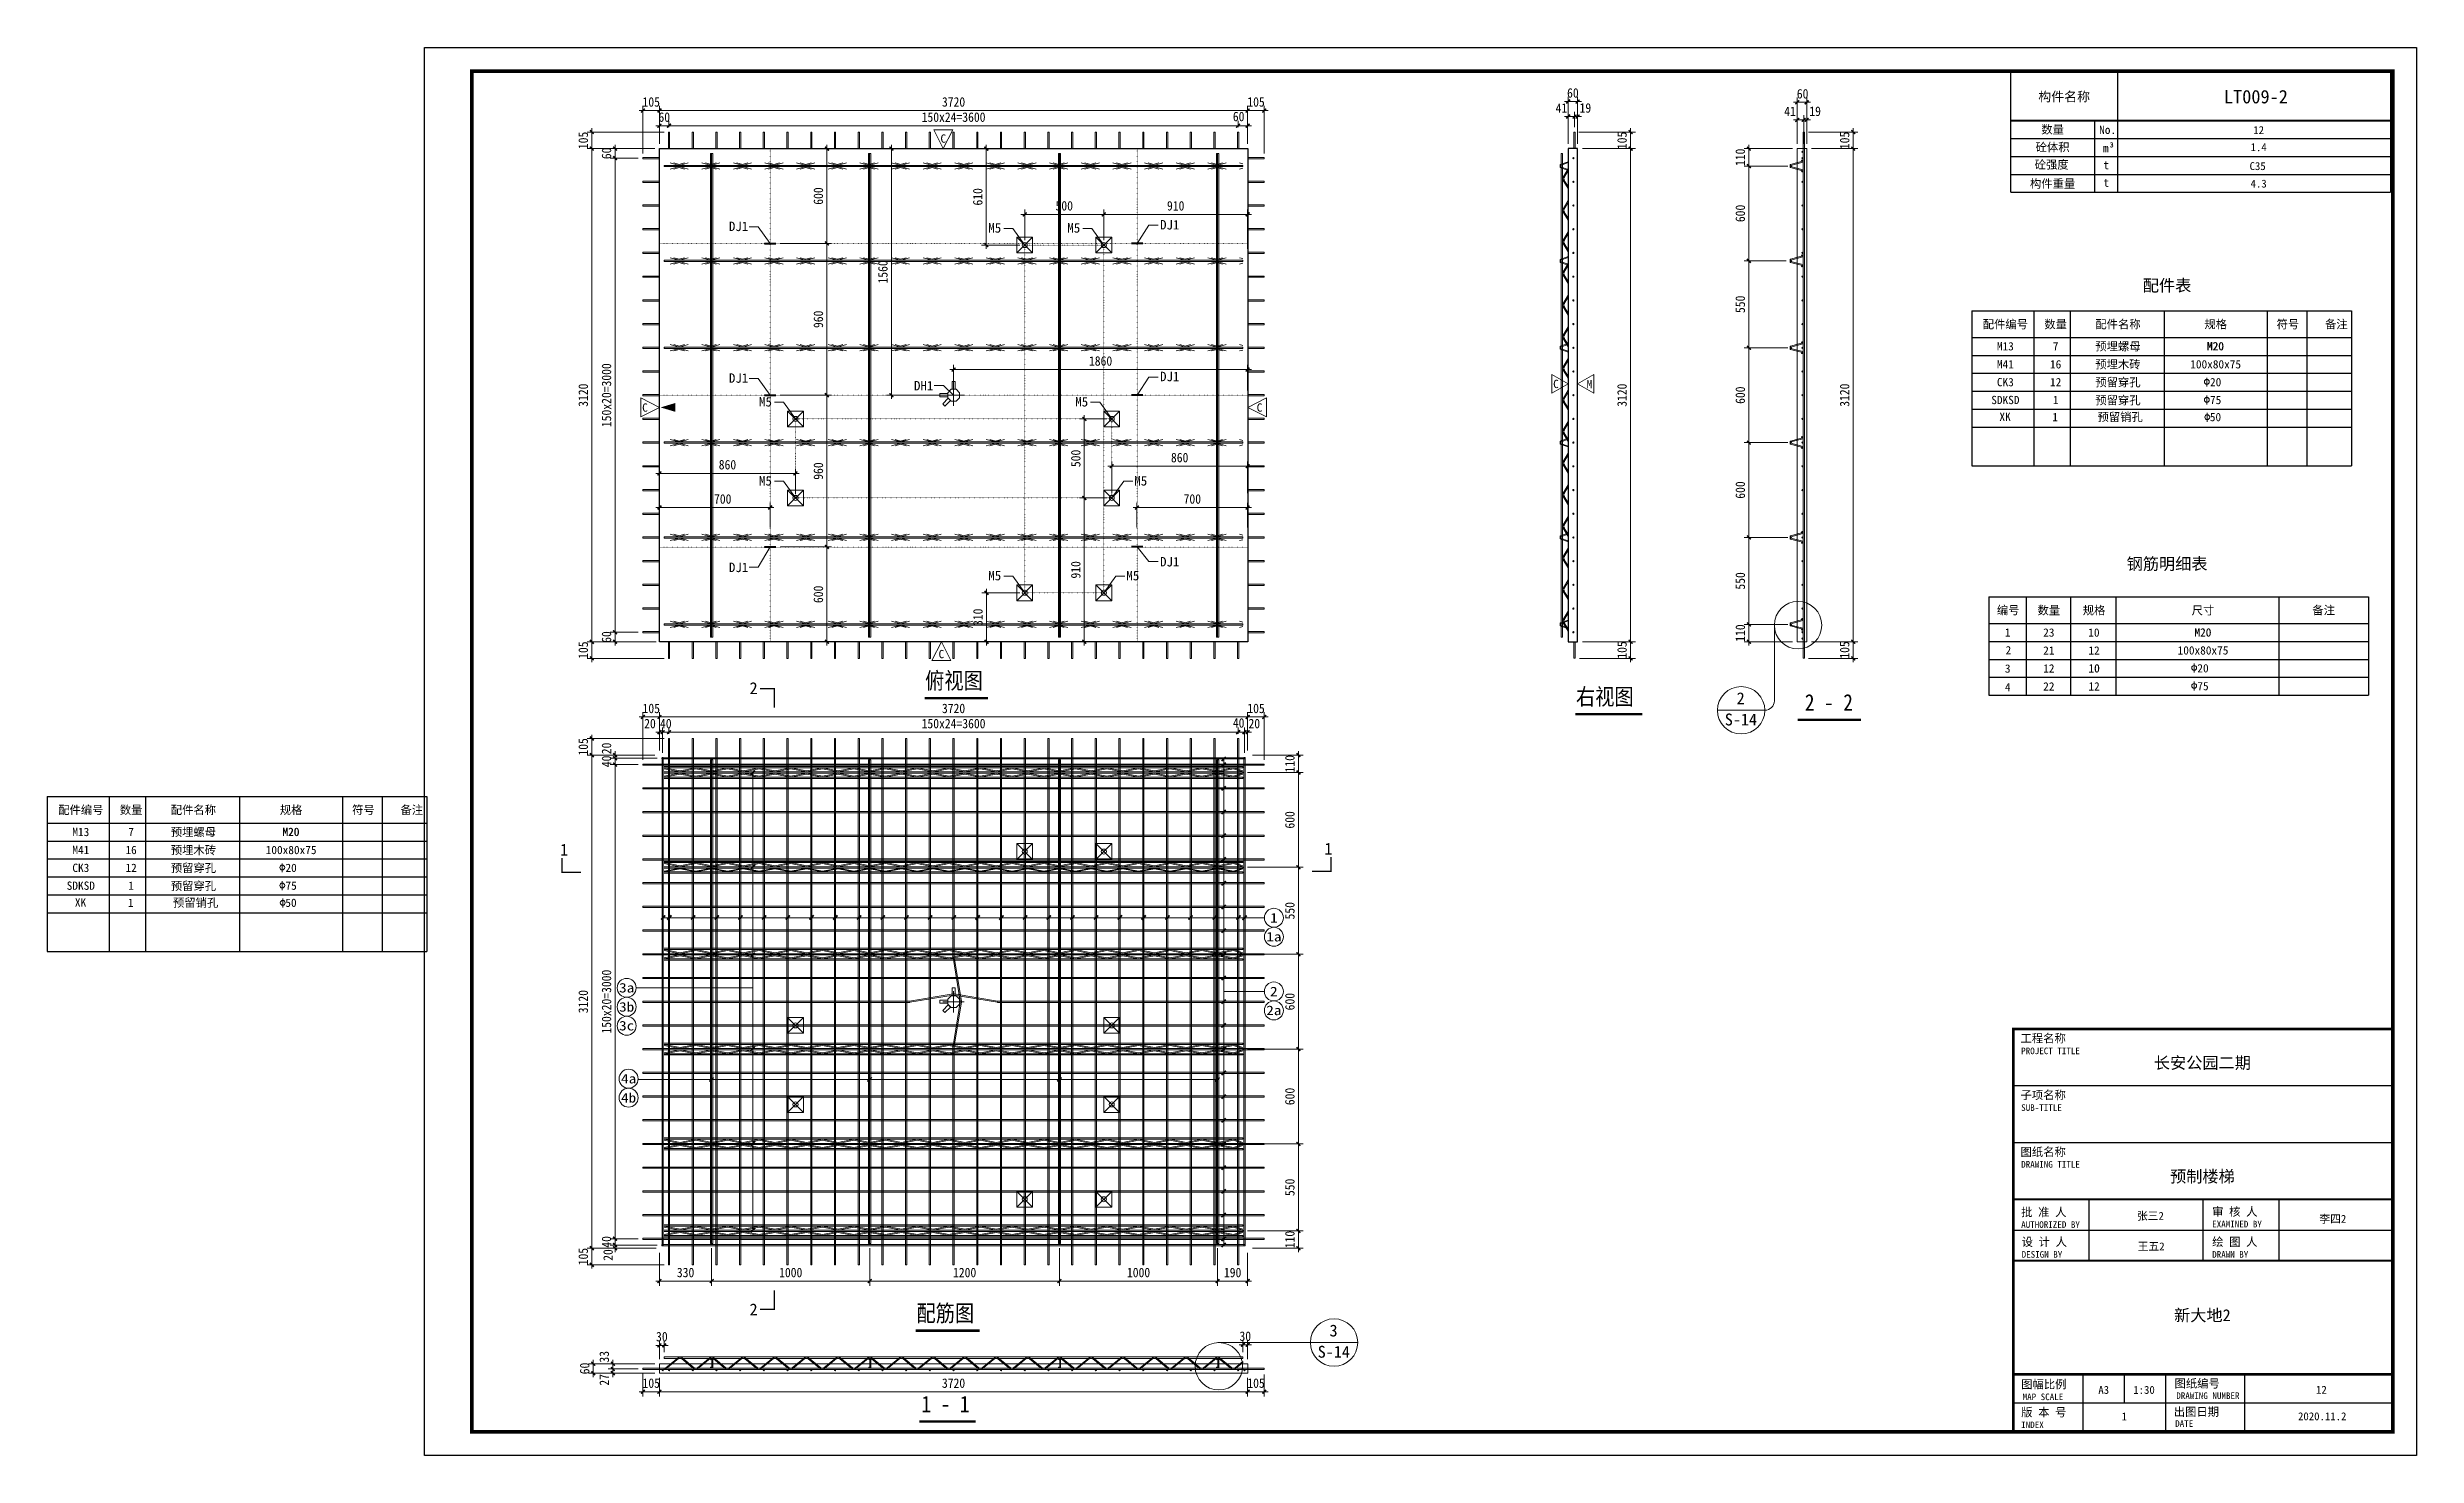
# Model space of a CAD drawing. Header units: millimetres. Extents: x 0 to 28815, y -2 to 20487.
# Drawn here: x 13743 to 28727, y -2 to 8908 of the extents above; entities that cross this region are included whole.
import ezdxf
from ezdxf.enums import TextEntityAlignment as Align

# ---------------------------------------------------------------- set-up
doc = ezdxf.new("R2010")
doc.units = ezdxf.units.MM
doc.linetypes.add('ACAD_ISO10W100', pattern=[18, 12, -3, 0, -3])
doc.linetypes.add('DOT', pattern=[0.25, 0, -0.25])
for name, color, linetype in [('DBD6X-1##宽度', 4, 'Continuous'), ('DBD6X-1##长度', 4, 'Continuous'), ('DBD6X-1##高度', 4, 'Continuous'), ('EQUIP-照明', 3, 'Continuous'), ('ERECTIONMARK', 8, 'Continuous'), ('S-DETL-TEXT', 7, 'Continuous'), ('YZ-下划线', 1, 'ACAD_ISO10W100'), ('YZ-标题文字', 2, 'Continuous'), ('YZ-索引图号', 3, 'Continuous'), ('图框2', 1, 'Continuous'), ('图框签字栏-图框文字', 255, 'Continuous'), ('图框线', 7, 'Continuous'), ('桁架', 4, 'Continuous'), ('钢筋', 7, 'Continuous')]:
    doc.layers.add(name, color=color, linetype=linetype)
for name, color, linetype, lineweight in [('PUB_DIM', 3, 'Continuous', 15), ('YG-标注', 151, 'Continuous', 15), ('YZ-文字', 4, 'Continuous', 13), ('YZ-符号', 96, 'Continuous', 9), ('墙板支撑', 7, 'Continuous', 15), ('文字标注', 7, 'Continuous', 15), ('轮廓线', 2, 'Continuous', 13)]:
    doc.layers.add(name, color=color, linetype=linetype, lineweight=lineweight)
doc.styles.add('YG-样式 2', font='simhei.ttf')
doc.styles.add('YZ-样式 1', font='simhei.ttf', dxfattribs={"width": 0.85})
doc.styles.add('YZ-样式 2', font='simhei.ttf', dxfattribs={"width": 0.9})
doc.styles.add('图框签字栏$0$宋体', font='', dxfattribs={"width": 0.8})
doc.styles.add('图签-样式 2', font='')
doc.styles.add('图签-黑体', font='simhei.ttf')
doc.styles.add('黑体', font='simhei.ttf')
doc.styles.get('图框签字栏$0$宋体').set_extended_font_data('NSimSun')
doc.styles.get('图签-样式 2').set_extended_font_data('NSimSun')
doc.dimstyles.new('m_sc-10', dxfattribs={"dimtxt": 65, "dimasz": 30, "dimexe": 20, "dimexo": 30, "dimgap": 20, "dimtad": 1, "dimdec": 0, "dimzin": 1, "dimdsep": 46, "dimtxsty": '黑体', "dimblk": 'ARCHTICK', "dimcen": 250, "dimdle": 10, "dimclrd": 256, "dimclre": 256, "dimclrt": 7, "dimazin": 0, "dimtfac": 1, "dimtdec": 0, "dimtix": 1, "dimtmove": 2, "dimatfit": 2, "dimldrblk": 'ARCHTICK', "dimfxl": 1, "dimlwd": -1, "dimlwe": -1, "dimarcsym": 0})
doc.dimstyles.new('YZ-30', dxfattribs={"dimscale": 30, "dimtxt": 2, "dimasz": 0.8, "dimexe": 1, "dimexo": 1, "dimgap": 0.8, "dimtad": 1, "dimdec": 0, "dimzin": 1, "dimdsep": 46, "dimtxsty": 'YZ-样式 2', "dimblk": 'ARCHTICK', "dimcen": 250, "dimdle": 0.8, "dimclrd": 151, "dimclre": 151, "dimclrt": 7, "dimazin": 0, "dimtfac": 1, "dimtdec": 0, "dimtix": 1, "dimtmove": 2, "dimatfit": 2, "dimldrblk": 'ARCHTICK', "dimfxl": 1, "dimlwd": 9, "dimlwe": 9, "dimarcsym": 0})

msp = doc.modelspace()

# ---------------------------------------------------------------- texts
at = {"layer": 'YZ-文字', "style": '黑体'}
for s, p in [('DJ1', (18052.9, 7775.4)), ('M5', (19693.7, 7765.5)), ('M5', (20193.7, 7765.5)), ('DJ1', (20780, 7785.4)), ('DJ1', (18052.9, 6815.4)), ('DH1', (19223.7, 6767.1)), ('DJ1', (20780, 6825.4)), ('M5', (18243.7, 6665.5)), ('M5', (20243.7, 6665.5)), ('M5', (18243.7, 6165.5)), ('M5', (20617.1, 6165.5)), ('DJ1', (18052.9, 5617.6)), ('M5', (19693.7, 5565.5)), ('M5', (20567.1, 5565.5)), ('DJ1', (20780, 5653.4))]:
    msp.add_text(s, height=60, dxfattribs=at).set_placement(p, align=Align.MIDDLE_LEFT)
at = {"layer": 'YZ-标题文字', "style": 'YZ-样式 1', "width": 0.85}
for s, p in [('俯视图', (19294.1, 4817.1)), ('右视图', (23410.5, 4715.5)), ('2 - 2', (24858.3, 4679.2)), ('配筋图', (19239.1, 814.9)), ('1 - 1', (19271.1, 239.9))]:
    msp.add_text(s, height=105, dxfattribs=at).set_placement(p, align=Align.BOTTOM_LEFT)
at = {"layer": 'YZ-标题文字', "style": 'YZ-样式 1', "width": 1.176}
for s, p in [('1a', (21500.1, 3280.5)), ('1', (21500.1, 3400.5)), ('3a', (17406.6, 2957.4)), ('3b', (17406.6, 2837.4)), ('2', (21499.7, 2934.3)), ('3c', (17406.6, 2717.4)), ('2a', (21499.7, 2814.3)), ('4a', (17418.8, 2382.3)), ('4b', (17418.8, 2262.3))]:
    msp.add_text(s, height=60, dxfattribs=at).set_placement(p, align=Align.MIDDLE)
at = {"layer": 'YZ-符号', "color": 1, "lineweight": 15, "style": '图签-黑体'}
for s, p in [('C', (19391.1, 8304.3)), ('C', (23266.1, 6751.9)), ('M', (23478, 6751.4)), ('C', (17504.4, 6602.6)), ('C', (21391.3, 6602.6)), ('C', (19379.1, 5042.8))]:
    msp.add_text(s, height=52.5, dxfattribs=at).set_placement(p)
at = {"layer": 'YZ-索引图号', "color": 3, "ltscale": 100}
for s, style, p in [('2', 'YZ-样式 1', (24452.1, 4751.9)), ('S-14', 'YZ-样式 2', (24453.8, 4617.6)), ('3', 'YZ-样式 1', (21877.4, 751.6)), ('S-14', 'YZ-样式 2', (21879.1, 617.2))]:
    msp.add_text(s, height=75, dxfattribs=dict(at, style=style)).set_placement(p, align=Align.CENTER)
at = {"layer": '图框签字栏-图框文字', "style": '图签-黑体'}
for s, p in [('配件表', (27149.1, 7401.2)), ('钢筋明细表', (27149.1, 5640.1))]:
    msp.add_text(s, height=75, dxfattribs=at).set_placement(p, align=Align.MIDDLE_CENTER)
at = {"layer": '文字标注', "style": 'YG-样式 2'}
for s, p in [('2', (18209.2, 4815.8)), ('1', (17011.2, 3794.1)), ('1', (21845.2, 3800.3)), ('2', (18209.2, 885))]:
    msp.add_text(s, height=75, dxfattribs=at).set_placement(p, align=Align.CENTER)

# ---------------------------------------------------------------- blocks, each defined once
blk = doc.blocks.new('图纸信息')
at = {"layer": '图框线'}
for p, q in [((10049, 2341), (12450, 2341)), ((10049, 1981), (12450, 1981)), ((10530, 1233), (10530, 1622)), ((11250, 1233), (11250, 1622)), ((11730, 1233), (11730, 1622)), ((12450, 1425), (10049, 1425)), ((12450, 1233), (10049, 1233)), ((12450, 1233), (10049, 1233)), ((10491, 150), (10491, 514)), ((10752, 332), (10752, 514)), ((11013, 150), (11013, 514)), ((11513, 150), (11513, 514)), ((12450, 332), (10049, 332)), ((11013, 150), (10049, 150))]:
    blk.add_line(p, q, dxfattribs=at)
at = {"layer": '图框线', "const_width": 17}
blk.add_lwpolyline([(10049, 2700), (12450, 2700), (12450, 150), (10049, 150)], close=True, dxfattribs=at)
at = {"layer": '图框线'}
for points, const_width in [([(10049, 2700), (12450, 2700)], 12.1), ([(10049, 1622), (12450, 1622)], 12.1), ([(10049, 1233), (12450, 1233)], 12.1), ([(10049, 514), (12450, 514)], 17)]:
    blk.add_lwpolyline(points, dxfattribs=dict(at, const_width=const_width))
at = {"style": '图签-黑体', "flags": 1}
blk.add_attdef('构件类型', (11518, 2774), '', height=50, dxfattribs=at)
at = {"style": '图签-黑体'}
for tag, height, p in [('项目名称', 75, (11245, 2448)), ('子项名称', 75, (11231, 2105)), ('图纸名称', 75, (11245, 1729)), ('批准人', 50, (10916, 1492)), ('审核人', 50, (12070, 1473)), ('设计人', 50, (10921, 1299)), ('绘图人', 50, (12070, 1299)), ('设计单位', 75, (11245, 851)), ('图幅', 50, (10621, 391)), ('Scale', 50, (10876, 391)), ('图纸编号', 50, (11998, 392)), ('版本', 50, (10751, 223)), ('出图日期', 50, (12003, 224))]:
    blk.add_attdef(tag, text='', height=height, dxfattribs=at).set_placement(p, align=Align.CENTER)
at = {"layer": '图框签字栏-图框文字'}
for s, height, style, p in [('工程名称', 52.5, '图签-黑体', (10095, 2614)), ('PROJECT TITLE', 42, '图框签字栏$0$宋体', (10099, 2540)), ('子项名称', 52.5, '图签-黑体', (10095, 2255)), ('SUB-TITLE', 42, '图框签字栏$0$宋体', (10099, 2181)), ('图纸名称', 52.5, '图签-黑体', (10095, 1895)), ('DRAWING TITLE', 42, '图框签字栏$0$宋体', (10099, 1822)), ('批 准 人', 52.5, '图签-黑体', (10099, 1514)), ('审 核 人', 52.5, '图签-黑体', (11307, 1517)), ('AUTHORIZED BY', 42, '图框签字栏$0$宋体', (10099, 1441)), ('设 计 人', 52.5, '图签-黑体', (10102, 1326)), ('绘 图 人', 52.5, '图签-黑体', (11307, 1326)), ('EXAMINED BY', 42, '图框签字栏$0$宋体', (11307, 1444)), ('DESIGN BY', 42, '图框签字栏$0$宋体', (10102, 1252)), ('DRAWN BY', 42, '图框签字栏$0$宋体', (11307, 1252)), ('图幅比例', 52.5, '图签-黑体', (10099, 425)), ('图纸编号', 52.5, '图签-黑体', (11069, 430)), ('版 本 号', 52.5, '图签-黑体', (10099, 248)), ('MAP SCALE', 42, '图框签字栏$0$宋体', (10108, 351)), ('出图日期', 52.5, '图签-黑体', (11064, 251)), ('INDEX', 42, '图框签字栏$0$宋体', (10099, 174)), ('DATE', 42, '图框签字栏$0$宋体', (11073, 182))]:
    blk.add_text(s, height=height, dxfattribs=dict(at, style=style)).set_placement(p)
at = {"layer": '图框签字栏-图框文字', "style": '图框签字栏$0$宋体'}
blk.add_text('DRAWING NUMBER', height=42, dxfattribs=at).set_placement((11280, 358), align=Align.CENTER)
blk = doc.blocks.new('A$C6EDF263D')
at = {"layer": '桁架', "color": 4, "linetype": 'Continuous', "lineweight": 9}
for p, q in [((83, 75), (6, 54)), ((83, 14), (6, 34)), ((84, 69), (8, 48)), ((84, 20), (8, 40))]:
    blk.add_line(p, q, dxfattribs=at)
for centre in [(8, 44), (80, 78), (80, 11)]:
    blk.add_circle(centre, 4, dxfattribs=at)
for centre, start, end in [((7, 51), 103.9948, 283.9948), ((7, 37), 76.0052, 256.0052), ((84, 72), 283.9948, 103.9948), ((84, 17), 256.0052, 76.0052)]:
    blk.add_arc(centre, 3, start, end, dxfattribs=at)
blk = doc.blocks.new('A$C71EC6BAC')
at = {"layer": '桁架', "color": 4, "linetype": 'Continuous', "lineweight": 9}
for p, q in [((55, 55), (6, 37)), ((55, 0), (6, 18)), ((55, 49), (8, 31)), ((55, 6), (8, 23))]:
    blk.add_line(p, q, dxfattribs=at)
blk.add_circle((8, 27), 4, dxfattribs=at)
for centre, start, end in [((7, 34), 103.9948, 283.9948), ((7, 21), 76.0052, 256.0052)]:
    blk.add_arc(centre, 3, start, end, dxfattribs=at)
blk = doc.blocks.new('_ArchTick')
at = {"color": 0, "linetype": 'ByBlock', "const_width": 0.4}
blk.add_lwpolyline([(-0.5, -0.5), (0.5, 0.5)], dxfattribs=at)
blk = doc.blocks.new('*D193')
at = {"layer": 'Defpoints', "color": 0, "ltscale": 30, "transparency": 16777216}
for p in [(23398, 8372), (23421, 8267), (23756, 8267)]:
    blk.add_point(p, dxfattribs=at)
at = {"layer": 'YG-标注', "color": 151, "lineweight": 9, "ltscale": 30, "transparency": 16777216}
for p, q in [((23756, 8372), (23756, 8396)), ((23428, 8372), (23786, 8372)), ((23451, 8267), (23786, 8267)), ((23756, 8372), (23756, 8267)), ((23756, 8267), (23756, 8243))]:
    blk.add_line(p, q, dxfattribs=at)
at = {"layer": 'YG-标注', "color": 151, "lineweight": 9, "ltscale": 30, "transparency": 16777216, "xscale": 24, "yscale": 24, "zscale": 24}
for p, rotation in [((23756, 8372), 270), ((23756, 8267), 90)]:
    blk.add_blockref('_ArchTick', p, dxfattribs=dict(at, rotation=rotation))
at = {"layer": 'YG-标注', "color": 7, "lineweight": 9, "ltscale": 30, "transparency": 16777216, "insert": (23702, 8319), "char_height": 60, "attachment_point": 5, "rotation": 90, "style": 'YZ-样式 2'}
blk.add_mtext('105', dxfattribs=at)
blk = doc.blocks.new('*D194')
at = {"layer": 'DBD6X-1##宽度', "color": 151, "lineweight": 9, "ltscale": 30, "transparency": 16777216}
for p, q in [((23451, 8267), (23786, 8267)), ((23756, 8291), (23756, 5123)), ((23451, 5147), (23786, 5147))]:
    blk.add_line(p, q, dxfattribs=at)
at = {"layer": 'Defpoints', "color": 0, "ltscale": 30, "transparency": 16777216}
for p in [(23421, 8267), (23421, 5147), (23756, 5147)]:
    blk.add_point(p, dxfattribs=at)
at = {"layer": 'DBD6X-1##宽度', "color": 151, "lineweight": 9, "ltscale": 30, "transparency": 16777216, "xscale": 24, "yscale": 24, "zscale": 24}
for p, rotation in [((23756, 8267), 90), ((23756, 5147), 270)]:
    blk.add_blockref('_ArchTick', p, dxfattribs=dict(at, rotation=rotation))
at = {"layer": 'DBD6X-1##宽度', "color": 7, "lineweight": 9, "ltscale": 30, "transparency": 16777216, "insert": (23702, 6707), "char_height": 60, "attachment_point": 5, "rotation": 90, "style": 'YZ-样式 2'}
blk.add_mtext('3120', dxfattribs=at)
blk = doc.blocks.new('*D195')
at = {"layer": 'Defpoints', "color": 0, "ltscale": 30, "transparency": 16777216}
for p in [(23421, 5147), (23402, 5042), (23756, 5042)]:
    blk.add_point(p, dxfattribs=at)
at = {"layer": 'YG-标注', "color": 151, "lineweight": 9, "ltscale": 30, "transparency": 16777216}
for p, q in [((23451, 5147), (23786, 5147)), ((23756, 5147), (23756, 5171)), ((23756, 5147), (23756, 5042)), ((23432, 5042), (23786, 5042)), ((23756, 5042), (23756, 5018))]:
    blk.add_line(p, q, dxfattribs=at)
at = {"layer": 'YG-标注', "color": 151, "lineweight": 9, "ltscale": 30, "transparency": 16777216, "xscale": 24, "yscale": 24, "zscale": 24}
for p, rotation in [((23756, 5147), 270), ((23756, 5042), 90)]:
    blk.add_blockref('_ArchTick', p, dxfattribs=dict(at, rotation=rotation))
at = {"layer": 'YG-标注', "color": 7, "lineweight": 9, "ltscale": 30, "transparency": 16777216, "insert": (23702, 5095), "char_height": 60, "attachment_point": 5, "rotation": 90, "style": 'YZ-样式 2'}
blk.add_mtext('105', dxfattribs=at)
blk = doc.blocks.new('*D196')
at = {"layer": 'Defpoints', "color": 0, "ltscale": 30, "transparency": 16777216}
for p in [(23361, 8565), (23361, 8267), (23421, 8267)]:
    blk.add_point(p, dxfattribs=at)
at = {"layer": 'YG-标注', "color": 151, "lineweight": 9, "ltscale": 30, "transparency": 16777216}
for p, q in [((23361, 8565), (23337, 8565)), ((23361, 8297), (23361, 8595)), ((23421, 8565), (23361, 8565)), ((23421, 8297), (23421, 8595)), ((23421, 8565), (23445, 8565))]:
    blk.add_line(p, q, dxfattribs=at)
at = {"layer": 'YG-标注', "color": 151, "lineweight": 9, "ltscale": 30, "transparency": 16777216, "xscale": 24, "yscale": 24, "zscale": 24}
blk.add_blockref('_ArchTick', (23361, 8565), dxfattribs=at)
at = {"layer": 'YG-标注', "color": 151, "lineweight": 9, "ltscale": 30, "transparency": 16777216, "xscale": 24, "yscale": 24, "zscale": 24, "rotation": 180}
blk.add_blockref('_ArchTick', (23421, 8565), dxfattribs=at)
at = {"layer": 'YG-标注', "color": 7, "lineweight": 9, "ltscale": 30, "transparency": 16777216, "insert": (23391, 8619), "char_height": 60, "attachment_point": 5, "style": 'YZ-样式 2'}
blk.add_mtext('60', dxfattribs=at)
blk = doc.blocks.new('*D197')
at = {"layer": 'Defpoints', "color": 0, "ltscale": 30, "transparency": 16777216}
for p in [(23402, 8470), (23402, 8372), (23421, 8267)]:
    blk.add_point(p, dxfattribs=at)
at = {"layer": 'YG-标注', "color": 151, "lineweight": 9, "ltscale": 30, "transparency": 16777216}
for p, q in [((23402, 8470), (23378, 8470)), ((23402, 8402), (23402, 8500)), ((23421, 8470), (23402, 8470)), ((23421, 8297), (23421, 8500)), ((23421, 8470), (23445, 8470))]:
    blk.add_line(p, q, dxfattribs=at)
at = {"layer": 'YG-标注', "color": 151, "lineweight": 9, "ltscale": 30, "transparency": 16777216, "xscale": 24, "yscale": 24, "zscale": 24}
blk.add_blockref('_ArchTick', (23402, 8470), dxfattribs=at)
at = {"layer": 'YG-标注', "color": 151, "lineweight": 9, "ltscale": 30, "transparency": 16777216, "xscale": 24, "yscale": 24, "zscale": 24, "rotation": 180}
blk.add_blockref('_ArchTick', (23421, 8470), dxfattribs=at)
at = {"layer": 'YG-标注', "color": 7, "lineweight": 9, "ltscale": 30, "transparency": 16777216, "insert": (23470, 8524), "char_height": 60, "attachment_point": 5, "style": 'YZ-样式 2'}
blk.add_mtext('19', dxfattribs=at)
blk = doc.blocks.new('*D198')
at = {"layer": 'Defpoints', "color": 0, "ltscale": 30, "transparency": 16777216}
for p in [(23361, 8470), (23361, 8267), (23402, 8372)]:
    blk.add_point(p, dxfattribs=at)
at = {"layer": 'YG-标注', "color": 151, "lineweight": 9, "ltscale": 30, "transparency": 16777216}
for p, q in [((23361, 8470), (23337, 8470)), ((23361, 8297), (23361, 8500)), ((23402, 8470), (23361, 8470)), ((23402, 8402), (23402, 8500)), ((23402, 8470), (23426, 8470))]:
    blk.add_line(p, q, dxfattribs=at)
at = {"layer": 'YG-标注', "color": 151, "lineweight": 9, "ltscale": 30, "transparency": 16777216, "xscale": 24, "yscale": 24, "zscale": 24}
blk.add_blockref('_ArchTick', (23361, 8470), dxfattribs=at)
at = {"layer": 'YG-标注', "color": 151, "lineweight": 9, "ltscale": 30, "transparency": 16777216, "xscale": 24, "yscale": 24, "zscale": 24, "rotation": 180}
blk.add_blockref('_ArchTick', (23402, 8470), dxfattribs=at)
at = {"layer": 'YG-标注', "color": 7, "lineweight": 9, "ltscale": 30, "transparency": 16777216, "insert": (23319, 8524), "char_height": 60, "attachment_point": 5, "style": 'YZ-样式 2'}
blk.add_mtext('41', dxfattribs=at)
blk = doc.blocks.new('*D199')
at = {"layer": 'DBD6X-1##高度', "color": 151, "lineweight": 9, "ltscale": 30, "transparency": 16777216}
for p, q in [((24894, 8560), (24786, 8560)), ((24810, 8297), (24810, 8590)), ((24870, 8297), (24870, 8590))]:
    blk.add_line(p, q, dxfattribs=at)
at = {"layer": 'Defpoints', "color": 0, "ltscale": 30, "transparency": 16777216}
for p in [(24810, 8560), (24810, 8267), (24870, 8267)]:
    blk.add_point(p, dxfattribs=at)
at = {"layer": 'DBD6X-1##高度', "color": 151, "lineweight": 9, "ltscale": 30, "transparency": 16777216, "xscale": 24, "yscale": 24, "zscale": 24, "rotation": 180}
blk.add_blockref('_ArchTick', (24810, 8560), dxfattribs=at)
at = {"layer": 'DBD6X-1##高度', "color": 151, "lineweight": 9, "ltscale": 30, "transparency": 16777216, "xscale": 24, "yscale": 24, "zscale": 24}
blk.add_blockref('_ArchTick', (24870, 8560), dxfattribs=at)
at = {"layer": 'DBD6X-1##高度', "color": 7, "lineweight": 9, "ltscale": 30, "transparency": 16777216, "insert": (24844, 8614), "char_height": 60, "attachment_point": 5, "style": 'YZ-样式 2'}
blk.add_mtext('60', dxfattribs=at)
blk = doc.blocks.new('*D200')
at = {"layer": 'Defpoints', "color": 0, "ltscale": 30, "transparency": 16777216}
for p in [(24851, 8449), (24851, 8267), (24870, 8267)]:
    blk.add_point(p, dxfattribs=at)
at = {"layer": 'YG-标注', "color": 151, "lineweight": 9, "ltscale": 30, "transparency": 16777216}
for p, q in [((24851, 8449), (24827, 8449)), ((24851, 8297), (24851, 8479)), ((24870, 8449), (24851, 8449)), ((24870, 8297), (24870, 8479)), ((24870, 8449), (24894, 8449))]:
    blk.add_line(p, q, dxfattribs=at)
at = {"layer": 'YG-标注', "color": 151, "lineweight": 9, "ltscale": 30, "transparency": 16777216, "xscale": 24, "yscale": 24, "zscale": 24}
blk.add_blockref('_ArchTick', (24851, 8449), dxfattribs=at)
at = {"layer": 'YG-标注', "color": 151, "lineweight": 9, "ltscale": 30, "transparency": 16777216, "xscale": 24, "yscale": 24, "zscale": 24, "rotation": 180}
blk.add_blockref('_ArchTick', (24870, 8449), dxfattribs=at)
at = {"layer": 'YG-标注', "color": 7, "lineweight": 9, "ltscale": 30, "transparency": 16777216, "insert": (24923, 8503), "char_height": 60, "attachment_point": 5, "style": 'YZ-样式 2'}
blk.add_mtext('19', dxfattribs=at)
blk = doc.blocks.new('*D201')
at = {"layer": 'Defpoints', "color": 0, "ltscale": 30, "transparency": 16777216}
for p in [(24810, 8449), (24810, 8267), (24851, 8267)]:
    blk.add_point(p, dxfattribs=at)
at = {"layer": 'YG-标注', "color": 151, "lineweight": 9, "ltscale": 30, "transparency": 16777216}
for p, q in [((24810, 8449), (24786, 8449)), ((24810, 8297), (24810, 8479)), ((24851, 8449), (24810, 8449)), ((24851, 8297), (24851, 8479)), ((24851, 8449), (24875, 8449))]:
    blk.add_line(p, q, dxfattribs=at)
at = {"layer": 'YG-标注', "color": 151, "lineweight": 9, "ltscale": 30, "transparency": 16777216, "xscale": 24, "yscale": 24, "zscale": 24}
blk.add_blockref('_ArchTick', (24810, 8449), dxfattribs=at)
at = {"layer": 'YG-标注', "color": 151, "lineweight": 9, "ltscale": 30, "transparency": 16777216, "xscale": 24, "yscale": 24, "zscale": 24, "rotation": 180}
blk.add_blockref('_ArchTick', (24851, 8449), dxfattribs=at)
at = {"layer": 'YG-标注', "color": 7, "lineweight": 9, "ltscale": 30, "transparency": 16777216, "insert": (24764, 8503), "char_height": 60, "attachment_point": 5, "style": 'YZ-样式 2'}
blk.add_mtext('41', dxfattribs=at)
blk = doc.blocks.new('*D202')
at = {"layer": 'Defpoints', "color": 0, "ltscale": 30, "transparency": 16777216}
for p in [(17614, 4430), (17186, 1310), (17624, 1310)]:
    blk.add_point(p, dxfattribs=at)
at = {"layer": 'YG-标注', "color": 151, "lineweight": 9, "ltscale": 30, "transparency": 16777216}
for p, q in [((17584, 4430), (17156, 4430)), ((17186, 4454), (17186, 1286)), ((17594, 1310), (17156, 1310))]:
    blk.add_line(p, q, dxfattribs=at)
at = {"layer": 'YG-标注', "color": 151, "lineweight": 9, "ltscale": 30, "transparency": 16777216, "xscale": 24, "yscale": 24, "zscale": 24}
for p, rotation in [((17186, 4430), 90), ((17186, 1310), 270)]:
    blk.add_blockref('_ArchTick', p, dxfattribs=dict(at, rotation=rotation))
at = {"layer": 'YG-标注', "color": 7, "lineweight": 9, "ltscale": 30, "transparency": 16777216, "insert": (17132, 2870), "char_height": 60, "attachment_point": 5, "rotation": 90, "style": 'YZ-样式 2'}
blk.add_mtext('3120', dxfattribs=at)
blk = doc.blocks.new('*D203')
at = {"layer": 'Defpoints', "color": 0, "ltscale": 30, "transparency": 16777216}
for p in [(17186, 1205), (17624, 1310), (17674, 1205)]:
    blk.add_point(p, dxfattribs=at)
at = {"layer": 'YG-标注', "color": 151, "lineweight": 9, "ltscale": 30, "transparency": 16777216}
for p, q in [((17594, 1310), (17156, 1310)), ((17644, 1205), (17156, 1205)), ((17186, 1310), (17186, 1334)), ((17186, 1310), (17186, 1205)), ((17186, 1205), (17186, 1181))]:
    blk.add_line(p, q, dxfattribs=at)
at = {"layer": 'YG-标注', "color": 151, "lineweight": 9, "ltscale": 30, "transparency": 16777216, "xscale": 24, "yscale": 24, "zscale": 24}
for p, rotation in [((17186, 1310), 270), ((17186, 1205), 90)]:
    blk.add_blockref('_ArchTick', p, dxfattribs=dict(at, rotation=rotation))
at = {"layer": 'YG-标注', "color": 7, "lineweight": 9, "ltscale": 30, "transparency": 16777216, "insert": (17132, 1257), "char_height": 60, "attachment_point": 5, "rotation": 90, "style": 'YZ-样式 2'}
blk.add_mtext('105', dxfattribs=at)
blk = doc.blocks.new('*D204')
at = {"layer": 'Defpoints', "color": 0, "ltscale": 30, "transparency": 16777216}
for p in [(17333, 1330), (17624, 1310), (17629, 1330)]:
    blk.add_point(p, dxfattribs=at)
at = {"layer": 'YG-标注', "color": 151, "lineweight": 9, "ltscale": 30, "transparency": 16777216}
for p, q in [((17333, 1330), (17333, 1354)), ((17599, 1330), (17303, 1330)), ((17594, 1310), (17303, 1310)), ((17333, 1310), (17333, 1330)), ((17333, 1310), (17333, 1286))]:
    blk.add_line(p, q, dxfattribs=at)
at = {"layer": 'YG-标注', "color": 151, "lineweight": 9, "ltscale": 30, "transparency": 16777216, "xscale": 24, "yscale": 24, "zscale": 24}
for p, rotation in [((17333, 1330), 270), ((17333, 1310), 90)]:
    blk.add_blockref('_ArchTick', p, dxfattribs=dict(at, rotation=rotation))
at = {"layer": 'YG-标注', "color": 7, "lineweight": 9, "ltscale": 30, "transparency": 16777216, "insert": (17289, 1267), "char_height": 60, "attachment_point": 5, "rotation": 90, "style": 'YZ-样式 2'}
blk.add_mtext('20', dxfattribs=at)
blk = doc.blocks.new('*D205')
at = {"layer": 'Defpoints', "color": 0, "ltscale": 30, "transparency": 16777216}
for p in [(17333, 4370), (17509, 4370), (17509, 1370)]:
    blk.add_point(p, dxfattribs=at)
at = {"layer": 'YG-标注', "color": 151, "lineweight": 9, "ltscale": 30, "transparency": 16777216}
for p, q in [((17479, 4370), (17303, 4370)), ((17333, 1346), (17333, 4394)), ((17479, 1370), (17303, 1370))]:
    blk.add_line(p, q, dxfattribs=at)
at = {"layer": 'YG-标注', "color": 151, "lineweight": 9, "ltscale": 30, "transparency": 16777216, "xscale": 24, "yscale": 24, "zscale": 24}
for p, rotation in [((17333, 4370), 90), ((17333, 1370), 270)]:
    blk.add_blockref('_ArchTick', p, dxfattribs=dict(at, rotation=rotation))
at = {"layer": 'YG-标注', "color": 7, "lineweight": 9, "ltscale": 30, "transparency": 16777216, "insert": (17279, 2870), "char_height": 60, "attachment_point": 5, "rotation": 90, "style": 'YZ-样式 2'}
blk.add_mtext('150x20=3000', dxfattribs=at)
blk = doc.blocks.new('*D206')
at = {"layer": 'Defpoints', "color": 0, "ltscale": 30, "transparency": 16777216}
for p in [(17333, 4410), (17509, 4370), (17629, 4410)]:
    blk.add_point(p, dxfattribs=at)
at = {"layer": 'YG-标注', "color": 151, "lineweight": 9, "ltscale": 30, "transparency": 16777216}
for p, q in [((17599, 4410), (17303, 4410)), ((17479, 4370), (17303, 4370)), ((17333, 4410), (17333, 4434)), ((17333, 4370), (17333, 4410)), ((17333, 4370), (17333, 4346))]:
    blk.add_line(p, q, dxfattribs=at)
at = {"layer": 'YG-标注', "color": 151, "lineweight": 9, "ltscale": 30, "transparency": 16777216, "xscale": 24, "yscale": 24, "zscale": 24}
for p, rotation in [((17333, 4410), 270), ((17333, 4370), 90)]:
    blk.add_blockref('_ArchTick', p, dxfattribs=dict(at, rotation=rotation))
at = {"layer": 'YG-标注', "color": 7, "lineweight": 9, "ltscale": 30, "transparency": 16777216, "insert": (17279, 4390), "char_height": 60, "attachment_point": 5, "rotation": 90, "style": 'YZ-样式 2'}
blk.add_mtext('40', dxfattribs=at)
blk = doc.blocks.new('*D207')
at = {"layer": 'Defpoints', "color": 0, "ltscale": 30, "transparency": 16777216}
for p in [(17333, 4430), (17614, 4430), (17629, 4410)]:
    blk.add_point(p, dxfattribs=at)
at = {"layer": 'YG-标注', "color": 151, "lineweight": 9, "ltscale": 30, "transparency": 16777216}
for p, q in [((17584, 4430), (17303, 4430)), ((17599, 4410), (17303, 4410)), ((17333, 4430), (17333, 4454)), ((17333, 4410), (17333, 4430)), ((17333, 4410), (17333, 4386))]:
    blk.add_line(p, q, dxfattribs=at)
at = {"layer": 'YG-标注', "color": 151, "lineweight": 9, "ltscale": 30, "transparency": 16777216, "xscale": 24, "yscale": 24, "zscale": 24}
for p, rotation in [((17333, 4430), 270), ((17333, 4410), 90)]:
    blk.add_blockref('_ArchTick', p, dxfattribs=dict(at, rotation=rotation))
at = {"layer": 'YG-标注', "color": 7, "lineweight": 9, "ltscale": 30, "transparency": 16777216, "insert": (17279, 4472), "char_height": 60, "attachment_point": 5, "rotation": 90, "style": 'YZ-样式 2'}
blk.add_mtext('20', dxfattribs=at)
blk = doc.blocks.new('*D208')
at = {"layer": 'Defpoints', "color": 0, "ltscale": 30, "transparency": 16777216}
for p in [(17333, 1370), (17509, 1370), (17629, 1330)]:
    blk.add_point(p, dxfattribs=at)
at = {"layer": 'YG-标注', "color": 151, "lineweight": 9, "ltscale": 30, "transparency": 16777216}
for p, q in [((17479, 1370), (17303, 1370)), ((17333, 1370), (17333, 1394)), ((17333, 1330), (17333, 1370)), ((17599, 1330), (17303, 1330)), ((17333, 1330), (17333, 1306))]:
    blk.add_line(p, q, dxfattribs=at)
at = {"layer": 'YG-标注', "color": 151, "lineweight": 9, "ltscale": 30, "transparency": 16777216, "xscale": 24, "yscale": 24, "zscale": 24}
for p, rotation in [((17333, 1370), 270), ((17333, 1330), 90)]:
    blk.add_blockref('_ArchTick', p, dxfattribs=dict(at, rotation=rotation))
at = {"layer": 'YG-标注', "color": 7, "lineweight": 9, "ltscale": 30, "transparency": 16777216, "insert": (17279, 1350), "char_height": 60, "attachment_point": 5, "rotation": 90, "style": 'YZ-样式 2'}
blk.add_mtext('40', dxfattribs=at)
blk = doc.blocks.new('*D209')
at = {"layer": 'Defpoints', "color": 0, "ltscale": 30, "transparency": 16777216}
for p in [(17614, 4671), (17509, 4370), (17614, 4430)]:
    blk.add_point(p, dxfattribs=at)
at = {"layer": '钢筋', "color": 151, "lineweight": 9, "ltscale": 30, "transparency": 16777216}
for p, q in [((17509, 4671), (17485, 4671)), ((17509, 4400), (17509, 4701)), ((17509, 4671), (17614, 4671)), ((17614, 4460), (17614, 4701)), ((17614, 4671), (17638, 4671))]:
    blk.add_line(p, q, dxfattribs=at)
at = {"layer": '钢筋', "color": 151, "lineweight": 9, "ltscale": 30, "transparency": 16777216, "xscale": 24, "yscale": 24, "zscale": 24}
blk.add_blockref('_ArchTick', (17509, 4671), dxfattribs=at)
at = {"layer": '钢筋', "color": 151, "lineweight": 9, "ltscale": 30, "transparency": 16777216, "xscale": 24, "yscale": 24, "zscale": 24, "rotation": 180}
blk.add_blockref('_ArchTick', (17614, 4671), dxfattribs=at)
at = {"layer": '钢筋', "color": 7, "ltscale": 30, "transparency": 16777216, "insert": (17562, 4725), "char_height": 60, "attachment_point": 5, "style": 'YZ-样式 2'}
blk.add_mtext('105', dxfattribs=at)
blk = doc.blocks.new('*D210')
at = {"layer": 'Defpoints', "color": 0, "ltscale": 30, "transparency": 16777216}
for p in [(17674, 4575), (17674, 4535), (17634, 4415)]:
    blk.add_point(p, dxfattribs=at)
at = {"layer": '钢筋', "color": 151, "lineweight": 9, "ltscale": 30, "transparency": 16777216}
for p, q in [((17634, 4575), (17610, 4575)), ((17634, 4445), (17634, 4605)), ((17634, 4575), (17674, 4575)), ((17674, 4565), (17674, 4605)), ((17674, 4575), (17698, 4575))]:
    blk.add_line(p, q, dxfattribs=at)
at = {"layer": '钢筋', "color": 151, "lineweight": 9, "ltscale": 30, "transparency": 16777216, "xscale": 24, "yscale": 24, "zscale": 24}
blk.add_blockref('_ArchTick', (17634, 4575), dxfattribs=at)
at = {"layer": '钢筋', "color": 151, "lineweight": 9, "ltscale": 30, "transparency": 16777216, "xscale": 24, "yscale": 24, "zscale": 24, "rotation": 180}
blk.add_blockref('_ArchTick', (17674, 4575), dxfattribs=at)
at = {"layer": '钢筋', "color": 7, "ltscale": 30, "transparency": 16777216, "insert": (17654, 4629), "char_height": 60, "attachment_point": 5, "style": 'YZ-样式 2'}
blk.add_mtext('40', dxfattribs=at)
blk = doc.blocks.new('*D211')
at = {"layer": 'Defpoints', "color": 0, "ltscale": 30, "transparency": 16777216}
for p in [(17614, 4575), (17614, 4430), (17634, 4415)]:
    blk.add_point(p, dxfattribs=at)
at = {"layer": '钢筋', "color": 151, "lineweight": 9, "ltscale": 30, "transparency": 16777216}
for p, q in [((17614, 4575), (17590, 4575)), ((17614, 4460), (17614, 4605)), ((17634, 4575), (17614, 4575)), ((17634, 4445), (17634, 4605)), ((17634, 4575), (17658, 4575))]:
    blk.add_line(p, q, dxfattribs=at)
at = {"layer": '钢筋', "color": 151, "lineweight": 9, "ltscale": 30, "transparency": 16777216, "xscale": 24, "yscale": 24, "zscale": 24}
blk.add_blockref('_ArchTick', (17614, 4575), dxfattribs=at)
at = {"layer": '钢筋', "color": 151, "lineweight": 9, "ltscale": 30, "transparency": 16777216, "xscale": 24, "yscale": 24, "zscale": 24, "rotation": 180}
blk.add_blockref('_ArchTick', (17634, 4575), dxfattribs=at)
at = {"layer": '钢筋', "color": 7, "ltscale": 30, "transparency": 16777216, "insert": (17554, 4629), "char_height": 60, "attachment_point": 5, "style": 'YZ-样式 2'}
blk.add_mtext('20', dxfattribs=at)
blk = doc.blocks.new('*D212')
at = {"layer": 'Defpoints', "color": 0, "ltscale": 30, "transparency": 16777216}
for p in [(17186, 4535), (17674, 4535), (17614, 4430)]:
    blk.add_point(p, dxfattribs=at)
at = {"layer": '钢筋', "color": 151, "lineweight": 9, "ltscale": 30, "transparency": 16777216}
for p, q in [((17644, 4535), (17156, 4535)), ((17186, 4535), (17186, 4559)), ((17186, 4430), (17186, 4535)), ((17584, 4430), (17156, 4430)), ((17186, 4430), (17186, 4406))]:
    blk.add_line(p, q, dxfattribs=at)
at = {"layer": '钢筋', "color": 151, "lineweight": 9, "ltscale": 30, "transparency": 16777216, "xscale": 24, "yscale": 24, "zscale": 24}
for p, rotation in [((17186, 4535), 270), ((17186, 4430), 90)]:
    blk.add_blockref('_ArchTick', p, dxfattribs=dict(at, rotation=rotation))
at = {"layer": '钢筋', "color": 7, "ltscale": 30, "transparency": 16777216, "insert": (17132, 4482), "char_height": 60, "attachment_point": 5, "rotation": 90, "style": 'YZ-样式 2'}
blk.add_mtext('105', dxfattribs=at)
blk = doc.blocks.new('*D213')
at = {"layer": 'DBD6X-1##长度', "color": 151, "lineweight": 9, "ltscale": 30, "transparency": 16777216}
for p, q in [((17590, 4671), (21358, 4671)), ((17614, 4460), (17614, 4701)), ((21334, 4460), (21334, 4701))]:
    blk.add_line(p, q, dxfattribs=at)
at = {"layer": 'Defpoints', "color": 0, "ltscale": 30, "transparency": 16777216}
for p in [(21334, 4671), (17614, 4430), (21334, 4430)]:
    blk.add_point(p, dxfattribs=at)
at = {"layer": 'DBD6X-1##长度', "color": 151, "lineweight": 9, "ltscale": 30, "transparency": 16777216, "xscale": 24, "yscale": 24, "zscale": 24, "rotation": 180}
blk.add_blockref('_ArchTick', (17614, 4671), dxfattribs=at)
at = {"layer": 'DBD6X-1##长度', "color": 151, "lineweight": 9, "ltscale": 30, "transparency": 16777216, "xscale": 24, "yscale": 24, "zscale": 24}
blk.add_blockref('_ArchTick', (21334, 4671), dxfattribs=at)
at = {"layer": 'DBD6X-1##长度', "color": 7, "lineweight": 9, "ltscale": 30, "transparency": 16777216, "insert": (19474, 4725), "char_height": 60, "attachment_point": 5, "style": 'YZ-样式 2'}
blk.add_mtext('3720', dxfattribs=at)
blk = doc.blocks.new('*D214')
at = {"layer": 'Defpoints', "color": 0, "ltscale": 30, "transparency": 16777216}
for p in [(21439, 4671), (21334, 4430), (21439, 4370)]:
    blk.add_point(p, dxfattribs=at)
at = {"layer": '钢筋', "color": 151, "lineweight": 9, "ltscale": 30, "transparency": 16777216}
for p, q in [((21334, 4671), (21310, 4671)), ((21334, 4460), (21334, 4701)), ((21334, 4671), (21439, 4671)), ((21439, 4400), (21439, 4701)), ((21439, 4671), (21463, 4671))]:
    blk.add_line(p, q, dxfattribs=at)
at = {"layer": '钢筋', "color": 151, "lineweight": 9, "ltscale": 30, "transparency": 16777216, "xscale": 24, "yscale": 24, "zscale": 24}
blk.add_blockref('_ArchTick', (21334, 4671), dxfattribs=at)
at = {"layer": '钢筋', "color": 151, "lineweight": 9, "ltscale": 30, "transparency": 16777216, "xscale": 24, "yscale": 24, "zscale": 24, "rotation": 180}
blk.add_blockref('_ArchTick', (21439, 4671), dxfattribs=at)
at = {"layer": '钢筋', "color": 7, "ltscale": 30, "transparency": 16777216, "insert": (21387, 4725), "char_height": 60, "attachment_point": 5, "style": 'YZ-样式 2'}
blk.add_mtext('105', dxfattribs=at)
blk = doc.blocks.new('*D215')
at = {"layer": 'Defpoints', "color": 0, "ltscale": 30, "transparency": 16777216}
for p in [(21274, 4535), (21314, 4575), (21314, 4415)]:
    blk.add_point(p, dxfattribs=at)
at = {"layer": '钢筋', "color": 151, "lineweight": 9, "ltscale": 30, "transparency": 16777216}
for p, q in [((21274, 4575), (21250, 4575)), ((21274, 4565), (21274, 4605)), ((21274, 4575), (21314, 4575)), ((21314, 4445), (21314, 4605)), ((21314, 4575), (21338, 4575))]:
    blk.add_line(p, q, dxfattribs=at)
at = {"layer": '钢筋', "color": 151, "lineweight": 9, "ltscale": 30, "transparency": 16777216, "xscale": 24, "yscale": 24, "zscale": 24}
blk.add_blockref('_ArchTick', (21274, 4575), dxfattribs=at)
at = {"layer": '钢筋', "color": 151, "lineweight": 9, "ltscale": 30, "transparency": 16777216, "xscale": 24, "yscale": 24, "zscale": 24, "rotation": 180}
blk.add_blockref('_ArchTick', (21314, 4575), dxfattribs=at)
at = {"layer": '钢筋', "color": 7, "ltscale": 30, "transparency": 16777216, "insert": (21277, 4633), "char_height": 60, "attachment_point": 5, "style": 'YZ-样式 2'}
blk.add_mtext('40', dxfattribs=at)
blk = doc.blocks.new('*D216')
at = {"layer": 'Defpoints', "color": 0, "ltscale": 30, "transparency": 16777216}
for p in [(17674, 4535), (21274, 4575), (21274, 4535)]:
    blk.add_point(p, dxfattribs=at)
at = {"layer": '钢筋', "color": 151, "lineweight": 9, "ltscale": 30, "transparency": 16777216}
for p, q in [((17650, 4575), (21298, 4575)), ((17674, 4565), (17674, 4605)), ((21274, 4565), (21274, 4605))]:
    blk.add_line(p, q, dxfattribs=at)
at = {"layer": '钢筋', "color": 151, "lineweight": 9, "ltscale": 30, "transparency": 16777216, "xscale": 24, "yscale": 24, "zscale": 24, "rotation": 180}
blk.add_blockref('_ArchTick', (17674, 4575), dxfattribs=at)
at = {"layer": '钢筋', "color": 151, "lineweight": 9, "ltscale": 30, "transparency": 16777216, "xscale": 24, "yscale": 24, "zscale": 24}
blk.add_blockref('_ArchTick', (21274, 4575), dxfattribs=at)
at = {"layer": '钢筋', "color": 7, "ltscale": 30, "transparency": 16777216, "insert": (19474, 4629), "char_height": 60, "attachment_point": 5, "style": 'YZ-样式 2'}
blk.add_mtext('150x24=3600', dxfattribs=at)
blk = doc.blocks.new('*D217')
at = {"layer": 'Defpoints', "color": 0, "ltscale": 30, "transparency": 16777216}
for p in [(21304, 4320), (21304, 3720), (21655, 3720)]:
    blk.add_point(p, dxfattribs=at)
at = {"layer": 'YG-标注', "color": 151, "lineweight": 9, "ltscale": 30, "transparency": 16777216}
for p, q in [((21334, 4320), (21685, 4320)), ((21655, 4344), (21655, 3696)), ((21334, 3720), (21685, 3720))]:
    blk.add_line(p, q, dxfattribs=at)
at = {"layer": 'YG-标注', "color": 151, "lineweight": 9, "ltscale": 30, "transparency": 16777216, "xscale": 24, "yscale": 24, "zscale": 24}
for p, rotation in [((21655, 4320), 90), ((21655, 3720), 270)]:
    blk.add_blockref('_ArchTick', p, dxfattribs=dict(at, rotation=rotation))
at = {"layer": 'YG-标注', "color": 7, "lineweight": 9, "ltscale": 30, "transparency": 16777216, "insert": (21601, 4020), "char_height": 60, "attachment_point": 5, "rotation": 90, "style": 'YZ-样式 2'}
blk.add_mtext('600', dxfattribs=at)
blk = doc.blocks.new('*D218')
at = {"layer": 'Defpoints', "color": 0, "ltscale": 30, "transparency": 16777216}
for p in [(21304, 1420), (21655, 1420), (21334, 1310)]:
    blk.add_point(p, dxfattribs=at)
at = {"layer": '钢筋', "color": 151, "lineweight": 9, "ltscale": 30, "transparency": 16777216}
for p, q in [((21334, 1420), (21685, 1420)), ((21655, 1420), (21655, 1444)), ((21655, 1310), (21655, 1420)), ((21364, 1310), (21685, 1310)), ((21655, 1310), (21655, 1286))]:
    blk.add_line(p, q, dxfattribs=at)
at = {"layer": '钢筋', "color": 151, "lineweight": 9, "ltscale": 30, "transparency": 16777216, "xscale": 24, "yscale": 24, "zscale": 24}
for p, rotation in [((21655, 1420), 270), ((21655, 1310), 90)]:
    blk.add_blockref('_ArchTick', p, dxfattribs=dict(at, rotation=rotation))
at = {"layer": '钢筋', "color": 7, "ltscale": 30, "transparency": 16777216, "insert": (21601, 1365), "char_height": 60, "attachment_point": 5, "rotation": 90, "style": 'YZ-样式 2'}
blk.add_mtext('110', dxfattribs=at)
blk = doc.blocks.new('*D219')
at = {"layer": 'Defpoints', "color": 0, "ltscale": 30, "transparency": 16777216}
for p in [(21304, 3170), (21304, 2570), (21655, 2570)]:
    blk.add_point(p, dxfattribs=at)
at = {"layer": '钢筋', "color": 151, "lineweight": 9, "ltscale": 30, "transparency": 16777216}
for p, q in [((21334, 3170), (21685, 3170)), ((21655, 3194), (21655, 2546)), ((21334, 2570), (21685, 2570))]:
    blk.add_line(p, q, dxfattribs=at)
at = {"layer": '钢筋', "color": 151, "lineweight": 9, "ltscale": 30, "transparency": 16777216, "xscale": 24, "yscale": 24, "zscale": 24}
for p, rotation in [((21655, 3170), 90), ((21655, 2570), 270)]:
    blk.add_blockref('_ArchTick', p, dxfattribs=dict(at, rotation=rotation))
at = {"layer": '钢筋', "color": 7, "ltscale": 30, "transparency": 16777216, "insert": (21601, 2870), "char_height": 60, "attachment_point": 5, "rotation": 90, "style": 'YZ-样式 2'}
blk.add_mtext('600', dxfattribs=at)
blk = doc.blocks.new('*D220')
at = {"layer": 'Defpoints', "color": 0, "ltscale": 30, "transparency": 16777216}
for p in [(21304, 2570), (21304, 1970), (21655, 1970)]:
    blk.add_point(p, dxfattribs=at)
at = {"layer": '钢筋', "color": 151, "lineweight": 9, "ltscale": 30, "transparency": 16777216}
for p, q in [((21334, 2570), (21685, 2570)), ((21655, 2594), (21655, 1946)), ((21334, 1970), (21685, 1970))]:
    blk.add_line(p, q, dxfattribs=at)
at = {"layer": '钢筋', "color": 151, "lineweight": 9, "ltscale": 30, "transparency": 16777216, "xscale": 24, "yscale": 24, "zscale": 24}
for p, rotation in [((21655, 2570), 90), ((21655, 1970), 270)]:
    blk.add_blockref('_ArchTick', p, dxfattribs=dict(at, rotation=rotation))
at = {"layer": '钢筋', "color": 7, "ltscale": 30, "transparency": 16777216, "insert": (21601, 2270), "char_height": 60, "attachment_point": 5, "rotation": 90, "style": 'YZ-样式 2'}
blk.add_mtext('600', dxfattribs=at)
blk = doc.blocks.new('*D221')
at = {"layer": 'Defpoints', "color": 0, "ltscale": 30, "transparency": 16777216}
for p in [(21304, 1970), (21304, 1420), (21655, 1420)]:
    blk.add_point(p, dxfattribs=at)
at = {"layer": '钢筋', "color": 151, "lineweight": 9, "ltscale": 30, "transparency": 16777216}
for p, q in [((21334, 1970), (21685, 1970)), ((21655, 1994), (21655, 1396)), ((21334, 1420), (21685, 1420))]:
    blk.add_line(p, q, dxfattribs=at)
at = {"layer": '钢筋', "color": 151, "lineweight": 9, "ltscale": 30, "transparency": 16777216, "xscale": 24, "yscale": 24, "zscale": 24}
for p, rotation in [((21655, 1970), 90), ((21655, 1420), 270)]:
    blk.add_blockref('_ArchTick', p, dxfattribs=dict(at, rotation=rotation))
at = {"layer": '钢筋', "color": 7, "ltscale": 30, "transparency": 16777216, "insert": (21601, 1695), "char_height": 60, "attachment_point": 5, "rotation": 90, "style": 'YZ-样式 2'}
blk.add_mtext('550', dxfattribs=at)
blk = doc.blocks.new('*D222')
at = {"layer": 'Defpoints', "color": 0, "ltscale": 30, "transparency": 16777216}
for p in [(21334, 4430), (21655, 4430), (21304, 4320)]:
    blk.add_point(p, dxfattribs=at)
at = {"layer": '钢筋', "color": 151, "lineweight": 9, "ltscale": 30, "transparency": 16777216}
for p, q in [((21364, 4430), (21685, 4430)), ((21655, 4430), (21655, 4454)), ((21655, 4320), (21655, 4430)), ((21334, 4320), (21685, 4320)), ((21655, 4320), (21655, 4296))]:
    blk.add_line(p, q, dxfattribs=at)
at = {"layer": '钢筋', "color": 151, "lineweight": 9, "ltscale": 30, "transparency": 16777216, "xscale": 24, "yscale": 24, "zscale": 24}
for p, rotation in [((21655, 4430), 270), ((21655, 4320), 90)]:
    blk.add_blockref('_ArchTick', p, dxfattribs=dict(at, rotation=rotation))
at = {"layer": '钢筋', "color": 7, "ltscale": 30, "transparency": 16777216, "insert": (21601, 4375), "char_height": 60, "attachment_point": 5, "rotation": 90, "style": 'YZ-样式 2'}
blk.add_mtext('110', dxfattribs=at)
blk = doc.blocks.new('A$C7C4453D7')
at = {"color": 3, "lineweight": 15, "xscale": -80, "yscale": 80, "zscale": 80, "rotation": 180}
blk.add_blockref('_ArchTick', (0, 0), dxfattribs=at)
blk = doc.blocks.new('*D223')
at = {"layer": 'Defpoints', "color": 0, "ltscale": 30, "transparency": 16777216}
for p in [(24851, 8372), (24870, 8267), (25164, 8267)]:
    blk.add_point(p, dxfattribs=at)
at = {"layer": 'YG-标注', "color": 151, "lineweight": 9, "ltscale": 30, "transparency": 16777216}
for p, q in [((25164, 8372), (25164, 8396)), ((24881, 8372), (25194, 8372)), ((24900, 8267), (25194, 8267)), ((25164, 8372), (25164, 8267)), ((25164, 8267), (25164, 8243))]:
    blk.add_line(p, q, dxfattribs=at)
at = {"layer": 'YG-标注', "color": 151, "lineweight": 9, "ltscale": 30, "transparency": 16777216, "xscale": 24, "yscale": 24, "zscale": 24}
for p, rotation in [((25164, 8372), 270), ((25164, 8267), 90)]:
    blk.add_blockref('_ArchTick', p, dxfattribs=dict(at, rotation=rotation))
at = {"layer": 'YG-标注', "color": 7, "lineweight": 9, "ltscale": 30, "transparency": 16777216, "insert": (25110, 8319), "char_height": 60, "attachment_point": 5, "rotation": 90, "style": 'YZ-样式 2'}
blk.add_mtext('105', dxfattribs=at)
blk = doc.blocks.new('*D224')
at = {"layer": 'Defpoints', "color": 0, "ltscale": 30, "transparency": 16777216}
for p in [(24870, 8267), (24870, 5147), (25164, 5147)]:
    blk.add_point(p, dxfattribs=at)
at = {"layer": 'YG-标注', "color": 151, "lineweight": 9, "ltscale": 30, "transparency": 16777216}
for p, q in [((24900, 8267), (25194, 8267)), ((25164, 8291), (25164, 5123)), ((24900, 5147), (25194, 5147))]:
    blk.add_line(p, q, dxfattribs=at)
at = {"layer": 'YG-标注', "color": 151, "lineweight": 9, "ltscale": 30, "transparency": 16777216, "xscale": 24, "yscale": 24, "zscale": 24}
for p, rotation in [((25164, 8267), 90), ((25164, 5147), 270)]:
    blk.add_blockref('_ArchTick', p, dxfattribs=dict(at, rotation=rotation))
at = {"layer": 'YG-标注', "color": 7, "lineweight": 9, "ltscale": 30, "transparency": 16777216, "insert": (25110, 6707), "char_height": 60, "attachment_point": 5, "rotation": 90, "style": 'YZ-样式 2'}
blk.add_mtext('3120', dxfattribs=at)
blk = doc.blocks.new('*D225')
at = {"layer": 'Defpoints', "color": 0, "ltscale": 30, "transparency": 16777216}
for p in [(24870, 5147), (24851, 5042), (25164, 5042)]:
    blk.add_point(p, dxfattribs=at)
at = {"layer": 'YG-标注', "color": 151, "lineweight": 9, "ltscale": 30, "transparency": 16777216}
for p, q in [((24900, 5147), (25194, 5147)), ((25164, 5147), (25164, 5171)), ((25164, 5147), (25164, 5042)), ((24881, 5042), (25194, 5042)), ((25164, 5042), (25164, 5018))]:
    blk.add_line(p, q, dxfattribs=at)
at = {"layer": 'YG-标注', "color": 151, "lineweight": 9, "ltscale": 30, "transparency": 16777216, "xscale": 24, "yscale": 24, "zscale": 24}
for p, rotation in [((25164, 5147), 270), ((25164, 5042), 90)]:
    blk.add_blockref('_ArchTick', p, dxfattribs=dict(at, rotation=rotation))
at = {"layer": 'YG-标注', "color": 7, "lineweight": 9, "ltscale": 30, "transparency": 16777216, "insert": (25110, 5095), "char_height": 60, "attachment_point": 5, "rotation": 90, "style": 'YZ-样式 2'}
blk.add_mtext('105', dxfattribs=at)
blk = doc.blocks.new('*D226')
at = {"layer": 'Defpoints', "color": 0, "ltscale": 30, "transparency": 16777216}
for p in [(21334, 4575), (21314, 4415), (21334, 4430)]:
    blk.add_point(p, dxfattribs=at)
at = {"layer": '钢筋', "color": 151, "lineweight": 9, "ltscale": 30, "transparency": 16777216}
for p, q in [((21314, 4575), (21290, 4575)), ((21314, 4445), (21314, 4605)), ((21314, 4575), (21334, 4575)), ((21334, 4460), (21334, 4605)), ((21334, 4575), (21358, 4575))]:
    blk.add_line(p, q, dxfattribs=at)
at = {"layer": '钢筋', "color": 151, "lineweight": 9, "ltscale": 30, "transparency": 16777216, "xscale": 24, "yscale": 24, "zscale": 24}
blk.add_blockref('_ArchTick', (21314, 4575), dxfattribs=at)
at = {"layer": '钢筋', "color": 151, "lineweight": 9, "ltscale": 30, "transparency": 16777216, "xscale": 24, "yscale": 24, "zscale": 24, "rotation": 180}
blk.add_blockref('_ArchTick', (21334, 4575), dxfattribs=at)
at = {"layer": '钢筋', "color": 7, "ltscale": 30, "transparency": 16777216, "insert": (21376, 4629), "char_height": 60, "attachment_point": 5, "style": 'YZ-样式 2'}
blk.add_mtext('20', dxfattribs=at)
blk = doc.blocks.new('A$C04E44E2E')
at = {"layer": '桁架', "color": 4, "lineweight": 9}
for p, q in [((-3660, 38), (0, 38)), ((0, 30), (-3660, 30)), ((-3560, 10), (-3660, 30)), ((-3660, 24), (-3561, 4)), ((-3660, 4), (0, 4)), ((-3460, 30), (-3560, 10)), ((-3559, 4), (-3460, 24)), ((-3360, 10), (-3460, 30)), ((-3460, 24), (-3361, 4)), ((-3361, 4), (-3359, 4)), ((-3260, 30), (-3360, 10)), ((-3359, 4), (-3260, 24)), ((-3160, 10), (-3260, 30)), ((-3260, 24), (-3161, 4)), ((-3161, 4), (-3159, 4)), ((-3161, 4), (-3159, 4)), ((-3060, 30), (-3160, 10)), ((-3159, 4), (-3060, 24)), ((-2960, 10), (-3060, 30)), ((-3060, 24), (-2961, 4)), ((-2961, 4), (-2959, 4)), ((-2961, 4), (-2959, 4)), ((-2961, 4), (-2959, 4)), ((-2860, 30), (-2960, 10)), ((-2959, 4), (-2860, 24)), ((-2760, 10), (-2860, 30)), ((-2860, 24), (-2761, 4)), ((-2761, 4), (-2759, 4)), ((-2660, 30), (-2760, 10)), ((-2759, 4), (-2660, 24)), ((-2560, 10), (-2660, 30)), ((-2660, 24), (-2561, 4)), ((-2561, 4), (-2559, 4)), ((-2460, 30), (-2560, 10)), ((-2559, 4), (-2460, 24)), ((-2360, 10), (-2460, 30)), ((-2460, 24), (-2361, 4)), ((-2361, 4), (-2359, 4)), ((-2260, 30), (-2360, 10)), ((-2359, 4), (-2260, 24)), ((-2160, 10), (-2260, 30)), ((-2260, 24), (-2161, 4)), ((-2161, 4), (-2159, 4)), ((-2060, 30), (-2160, 10)), ((-2159, 4), (-2060, 24)), ((-1960, 10), (-2060, 30)), ((-2060, 24), (-1961, 4)), ((-1961, 4), (-1959, 4)), ((-1860, 30), (-1960, 10)), ((-1959, 4), (-1860, 24)), ((-1760, 10), (-1860, 30)), ((-1860, 24), (-1761, 4)), ((-1761, 4), (-1759, 4)), ((-1660, 30), (-1760, 10)), ((-1759, 4), (-1660, 24)), ((-1560, 10), (-1660, 30)), ((-1660, 24), (-1561, 4)), ((-1561, 4), (-1559, 4)), ((-1460, 30), (-1560, 10)), ((-1559, 4), (-1460, 24)), ((-1360, 10), (-1460, 30)), ((-1460, 24), (-1361, 4)), ((-1361, 4), (-1359, 4)), ((-1260, 30), (-1360, 10)), ((-1359, 4), (-1260, 24)), ((-1160, 10), (-1260, 30)), ((-1260, 24), (-1161, 4)), ((-1161, 4), (-1159, 4)), ((-1161, 4), (-1159, 4)), ((-1060, 30), (-1160, 10)), ((-1159, 4), (-1060, 24)), ((-960, 10), (-1060, 30)), ((-1060, 24), (-961, 4)), ((-961, 4), (-959, 4)), ((-961, 4), (-959, 4)), ((-961, 4), (-959, 4)), ((-860, 30), (-960, 10)), ((-959, 4), (-860, 24)), ((-760, 10), (-860, 30)), ((-860, 24), (-761, 4)), ((-761, 4), (-759, 4)), ((-660, 30), (-760, 10)), ((-759, 4), (-660, 24)), ((-560, 10), (-660, 30)), ((-660, 24), (-561, 4)), ((-561, 4), (-559, 4)), ((-460, 30), (-560, 10)), ((-559, 4), (-460, 24)), ((-360, 10), (-460, 30)), ((-460, 24), (-361, 4)), ((-361, 4), (-359, 4)), ((-260, 30), (-360, 10)), ((-359, 4), (-260, 24)), ((-160, 10), (-260, 30)), ((-260, 24), (-161, 4)), ((-161, 4), (-159, 4)), ((-60, 30), (-160, 10)), ((-159, 4), (-60, 24)), ((0, 10), (-60, 30)), ((-60, 24), (-1, 4)), ((0, 38), (0, 30)), ((0, 4), (0, -4)), ((0, -4), (-3660, -4)), ((-3660, -23), (-3561, -4)), ((-3560, -10), (-3660, -29)), ((0, -29), (-3660, -29)), ((-3660, -37), (0, -37)), ((-3460, -29), (-3560, -10)), ((-3559, -4), (-3460, -23)), ((-3460, -23), (-3361, -4)), ((-3360, -10), (-3460, -29)), ((-3361, -4), (-3359, -4)), ((-3260, -29), (-3360, -10)), ((-3359, -4), (-3260, -23)), ((-3260, -23), (-3161, -4)), ((-3160, -10), (-3260, -29)), ((-3161, -4), (-3159, -4)), ((-3161, -4), (-3159, -4)), ((-3060, -29), (-3160, -10)), ((-3159, -4), (-3060, -23)), ((-3060, -23), (-2961, -4)), ((-2960, -10), (-3060, -29)), ((-2961, -4), (-2959, -4)), ((-2961, -4), (-2959, -4)), ((-2961, -4), (-2959, -4)), ((-2860, -29), (-2960, -10)), ((-2959, -4), (-2860, -23)), ((-2860, -23), (-2761, -4)), ((-2760, -10), (-2860, -29)), ((-2761, -4), (-2759, -4)), ((-2660, -29), (-2760, -10)), ((-2759, -4), (-2660, -23)), ((-2660, -23), (-2561, -4)), ((-2560, -10), (-2660, -29)), ((-2561, -4), (-2559, -4)), ((-2460, -29), (-2560, -10)), ((-2559, -4), (-2460, -23)), ((-2460, -23), (-2361, -4)), ((-2360, -10), (-2460, -29)), ((-2361, -4), (-2359, -4)), ((-2260, -29), (-2360, -10)), ((-2359, -4), (-2260, -23)), ((-2260, -23), (-2161, -4)), ((-2160, -10), (-2260, -29)), ((-2161, -4), (-2159, -4)), ((-2060, -29), (-2160, -10)), ((-2159, -4), (-2060, -23)), ((-2060, -23), (-1961, -4)), ((-1960, -10), (-2060, -29)), ((-1961, -4), (-1959, -4)), ((-1860, -29), (-1960, -10)), ((-1959, -4), (-1860, -23)), ((-1860, -23), (-1761, -4)), ((-1760, -10), (-1860, -29)), ((-1761, -4), (-1759, -4)), ((-1660, -29), (-1760, -10)), ((-1759, -4), (-1660, -23)), ((-1660, -23), (-1561, -4)), ((-1560, -10), (-1660, -29)), ((-1561, -4), (-1559, -4)), ((-1460, -29), (-1560, -10)), ((-1559, -4), (-1460, -23)), ((-1460, -23), (-1361, -4)), ((-1360, -10), (-1460, -29)), ((-1361, -4), (-1359, -4)), ((-1260, -29), (-1360, -10)), ((-1359, -4), (-1260, -23)), ((-1260, -23), (-1161, -4)), ((-1160, -10), (-1260, -29)), ((-1161, -4), (-1159, -4)), ((-1161, -4), (-1159, -4)), ((-1060, -29), (-1160, -10)), ((-1159, -4), (-1060, -23)), ((-1060, -23), (-961, -4)), ((-960, -10), (-1060, -29)), ((-961, -4), (-959, -4)), ((-961, -4), (-959, -4)), ((-961, -4), (-959, -4)), ((-860, -29), (-960, -10)), ((-959, -4), (-860, -23)), ((-860, -23), (-761, -4)), ((-760, -10), (-860, -29)), ((-761, -4), (-759, -4)), ((-660, -29), (-760, -10)), ((-759, -4), (-660, -23)), ((-660, -23), (-561, -4)), ((-560, -10), (-660, -29)), ((-561, -4), (-559, -4)), ((-460, -29), (-560, -10)), ((-559, -4), (-460, -23)), ((-460, -23), (-361, -4)), ((-360, -10), (-460, -29)), ((-361, -4), (-359, -4)), ((-260, -29), (-360, -10)), ((-359, -4), (-260, -23)), ((-260, -23), (-161, -4)), ((-160, -10), (-260, -29)), ((-161, -4), (-159, -4)), ((-60, -29), (-160, -10)), ((-159, -4), (-60, -23)), ((-60, -23), (-1, -4)), ((0, -10), (-60, -29)), ((0, -37), (0, -29))]:
    blk.add_line(p, q, dxfattribs=at)
blk = doc.blocks.new('*D227')
at = {"layer": 'Defpoints', "color": 0, "ltscale": 30, "transparency": 16777216}
for p in [(21304, 3720), (21655, 3720), (21304, 3170)]:
    blk.add_point(p, dxfattribs=at)
at = {"layer": 'YG-标注', "color": 151, "lineweight": 9, "ltscale": 30, "transparency": 16777216}
for p, q in [((21334, 3720), (21685, 3720)), ((21655, 3146), (21655, 3744)), ((21334, 3170), (21685, 3170))]:
    blk.add_line(p, q, dxfattribs=at)
at = {"layer": 'YG-标注', "color": 151, "lineweight": 9, "ltscale": 30, "transparency": 16777216, "xscale": 24, "yscale": 24, "zscale": 24}
for p, rotation in [((21655, 3720), 90), ((21655, 3170), 270)]:
    blk.add_blockref('_ArchTick', p, dxfattribs=dict(at, rotation=rotation))
at = {"layer": 'YG-标注', "color": 7, "ltscale": 30, "transparency": 16777216, "insert": (21601, 3445), "char_height": 60, "attachment_point": 5, "rotation": 90, "style": 'YZ-样式 2'}
blk.add_mtext('550', dxfattribs=at)
blk = doc.blocks.new('*D228')
at = {"layer": 'Defpoints', "color": 0, "ltscale": 30, "transparency": 16777216}
for p in [(17614, 8267), (17186, 5147), (17624, 5147)]:
    blk.add_point(p, dxfattribs=at)
at = {"layer": 'YG-标注', "color": 151, "lineweight": 9, "ltscale": 30, "transparency": 16777216}
for p, q in [((17584, 8267), (17156, 8267)), ((17186, 8291), (17186, 5123)), ((17594, 5147), (17156, 5147))]:
    blk.add_line(p, q, dxfattribs=at)
at = {"layer": 'YG-标注', "color": 151, "lineweight": 9, "ltscale": 30, "transparency": 16777216, "xscale": 24, "yscale": 24, "zscale": 24}
for p, rotation in [((17186, 8267), 90), ((17186, 5147), 270)]:
    blk.add_blockref('_ArchTick', p, dxfattribs=dict(at, rotation=rotation))
at = {"layer": 'YG-标注', "color": 7, "lineweight": 9, "ltscale": 30, "transparency": 16777216, "insert": (17132, 6707), "char_height": 60, "attachment_point": 5, "rotation": 90, "style": 'YZ-样式 2'}
blk.add_mtext('3120', dxfattribs=at)
blk = doc.blocks.new('*D229')
at = {"layer": 'Defpoints', "color": 0, "ltscale": 30, "transparency": 16777216}
for p in [(17624, 5147), (17186, 5042), (17674, 5042)]:
    blk.add_point(p, dxfattribs=at)
at = {"layer": 'YG-标注', "color": 151, "lineweight": 9, "ltscale": 30, "transparency": 16777216}
for p, q in [((17594, 5147), (17156, 5147)), ((17186, 5147), (17186, 5171)), ((17186, 5147), (17186, 5042)), ((17644, 5042), (17156, 5042)), ((17186, 5042), (17186, 5018))]:
    blk.add_line(p, q, dxfattribs=at)
at = {"layer": 'YG-标注', "color": 151, "lineweight": 9, "ltscale": 30, "transparency": 16777216, "xscale": 24, "yscale": 24, "zscale": 24}
for p, rotation in [((17186, 5147), 270), ((17186, 5042), 90)]:
    blk.add_blockref('_ArchTick', p, dxfattribs=dict(at, rotation=rotation))
at = {"layer": 'YG-标注', "color": 7, "lineweight": 9, "ltscale": 30, "transparency": 16777216, "insert": (17132, 5094), "char_height": 60, "attachment_point": 5, "rotation": 90, "style": 'YZ-样式 2'}
blk.add_mtext('105', dxfattribs=at)
blk = doc.blocks.new('*D230')
at = {"layer": 'Defpoints', "color": 0, "ltscale": 30, "transparency": 16777216}
for p in [(17333, 8207), (17509, 8207), (17509, 5207)]:
    blk.add_point(p, dxfattribs=at)
at = {"layer": 'YG-标注', "color": 151, "lineweight": 9, "ltscale": 30, "transparency": 16777216}
for p, q in [((17479, 8207), (17303, 8207)), ((17333, 5183), (17333, 8231)), ((17479, 5207), (17303, 5207))]:
    blk.add_line(p, q, dxfattribs=at)
at = {"layer": 'YG-标注', "color": 151, "lineweight": 9, "ltscale": 30, "transparency": 16777216, "xscale": 24, "yscale": 24, "zscale": 24}
for p, rotation in [((17333, 8207), 90), ((17333, 5207), 270)]:
    blk.add_blockref('_ArchTick', p, dxfattribs=dict(at, rotation=rotation))
at = {"layer": 'YG-标注', "color": 7, "lineweight": 9, "ltscale": 30, "transparency": 16777216, "insert": (17279, 6707), "char_height": 60, "attachment_point": 5, "rotation": 90, "style": 'YZ-样式 2'}
blk.add_mtext('150x20=3000', dxfattribs=at)
blk = doc.blocks.new('*D231')
at = {"layer": 'Defpoints', "color": 0, "ltscale": 30, "transparency": 16777216}
for p in [(17333, 8267), (17614, 8267), (17509, 8207)]:
    blk.add_point(p, dxfattribs=at)
at = {"layer": 'YG-标注', "color": 151, "lineweight": 9, "ltscale": 30, "transparency": 16777216}
for p, q in [((17584, 8267), (17303, 8267)), ((17333, 8267), (17333, 8291)), ((17333, 8207), (17333, 8267)), ((17479, 8207), (17303, 8207)), ((17333, 8207), (17333, 8183))]:
    blk.add_line(p, q, dxfattribs=at)
at = {"layer": 'YG-标注', "color": 151, "lineweight": 9, "ltscale": 30, "transparency": 16777216, "xscale": 24, "yscale": 24, "zscale": 24}
for p, rotation in [((17333, 8267), 270), ((17333, 8207), 90)]:
    blk.add_blockref('_ArchTick', p, dxfattribs=dict(at, rotation=rotation))
at = {"layer": 'YG-标注', "color": 7, "lineweight": 9, "ltscale": 30, "transparency": 16777216, "insert": (17279, 8237), "char_height": 60, "attachment_point": 5, "rotation": 90, "style": 'YZ-样式 2'}
blk.add_mtext('60', dxfattribs=at)
blk = doc.blocks.new('*D232')
at = {"layer": 'Defpoints', "color": 0, "ltscale": 30, "transparency": 16777216}
for p in [(17333, 5207), (17509, 5207), (17614, 5147)]:
    blk.add_point(p, dxfattribs=at)
at = {"layer": 'YG-标注', "color": 151, "lineweight": 9, "ltscale": 30, "transparency": 16777216}
for p, q in [((17479, 5207), (17303, 5207)), ((17584, 5147), (17303, 5147)), ((17333, 5207), (17333, 5231)), ((17333, 5147), (17333, 5207)), ((17333, 5147), (17333, 5123))]:
    blk.add_line(p, q, dxfattribs=at)
at = {"layer": 'YG-标注', "color": 151, "lineweight": 9, "ltscale": 30, "transparency": 16777216, "xscale": 24, "yscale": 24, "zscale": 24}
for p, rotation in [((17333, 5207), 270), ((17333, 5147), 90)]:
    blk.add_blockref('_ArchTick', p, dxfattribs=dict(at, rotation=rotation))
at = {"layer": 'YG-标注', "color": 7, "lineweight": 9, "ltscale": 30, "transparency": 16777216, "insert": (17279, 5177), "char_height": 60, "attachment_point": 5, "rotation": 90, "style": 'YZ-样式 2'}
blk.add_mtext('60', dxfattribs=at)
blk = doc.blocks.new('*D233')
at = {"layer": 'Defpoints', "color": 0, "ltscale": 30, "transparency": 16777216}
for p in [(17614, 8508), (17614, 8267), (17509, 8207)]:
    blk.add_point(p, dxfattribs=at)
at = {"layer": '钢筋', "color": 151, "lineweight": 9, "ltscale": 30, "transparency": 16777216}
for p, q in [((17509, 8508), (17485, 8508)), ((17509, 8237), (17509, 8538)), ((17509, 8508), (17614, 8508)), ((17614, 8297), (17614, 8538)), ((17614, 8508), (17638, 8508))]:
    blk.add_line(p, q, dxfattribs=at)
at = {"layer": '钢筋', "color": 151, "lineweight": 9, "ltscale": 30, "transparency": 16777216, "xscale": 24, "yscale": 24, "zscale": 24}
blk.add_blockref('_ArchTick', (17509, 8508), dxfattribs=at)
at = {"layer": '钢筋', "color": 151, "lineweight": 9, "ltscale": 30, "transparency": 16777216, "xscale": 24, "yscale": 24, "zscale": 24, "rotation": 180}
blk.add_blockref('_ArchTick', (17614, 8508), dxfattribs=at)
at = {"layer": '钢筋', "color": 7, "ltscale": 30, "transparency": 16777216, "insert": (17562, 8562), "char_height": 60, "attachment_point": 5, "style": 'YZ-样式 2'}
blk.add_mtext('105', dxfattribs=at)
blk = doc.blocks.new('*D234')
at = {"layer": 'Defpoints', "color": 0, "ltscale": 30, "transparency": 16777216}
for p in [(17674, 8412), (17614, 8267), (17674, 8372)]:
    blk.add_point(p, dxfattribs=at)
at = {"layer": '钢筋', "color": 151, "lineweight": 9, "ltscale": 30, "transparency": 16777216}
for p, q in [((17614, 8412), (17590, 8412)), ((17614, 8297), (17614, 8442)), ((17614, 8412), (17674, 8412)), ((17674, 8402), (17674, 8442)), ((17674, 8412), (17698, 8412))]:
    blk.add_line(p, q, dxfattribs=at)
at = {"layer": '钢筋', "color": 151, "lineweight": 9, "ltscale": 30, "transparency": 16777216, "xscale": 24, "yscale": 24, "zscale": 24}
blk.add_blockref('_ArchTick', (17614, 8412), dxfattribs=at)
at = {"layer": '钢筋', "color": 151, "lineweight": 9, "ltscale": 30, "transparency": 16777216, "xscale": 24, "yscale": 24, "zscale": 24, "rotation": 180}
blk.add_blockref('_ArchTick', (17674, 8412), dxfattribs=at)
at = {"layer": '钢筋', "color": 7, "ltscale": 30, "transparency": 16777216, "insert": (17644, 8466), "char_height": 60, "attachment_point": 5, "style": 'YZ-样式 2'}
blk.add_mtext('60', dxfattribs=at)
blk = doc.blocks.new('*D235')
at = {"layer": 'Defpoints', "color": 0, "ltscale": 30, "transparency": 16777216}
for p in [(17186, 8372), (17614, 8267), (17674, 8372)]:
    blk.add_point(p, dxfattribs=at)
at = {"layer": '钢筋', "color": 151, "lineweight": 9, "ltscale": 30, "transparency": 16777216}
for p, q in [((17186, 8372), (17186, 8396)), ((17644, 8372), (17156, 8372)), ((17584, 8267), (17156, 8267)), ((17186, 8267), (17186, 8372)), ((17186, 8267), (17186, 8243))]:
    blk.add_line(p, q, dxfattribs=at)
at = {"layer": '钢筋', "color": 151, "lineweight": 9, "ltscale": 30, "transparency": 16777216, "xscale": 24, "yscale": 24, "zscale": 24}
for p, rotation in [((17186, 8372), 270), ((17186, 8267), 90)]:
    blk.add_blockref('_ArchTick', p, dxfattribs=dict(at, rotation=rotation))
at = {"layer": '钢筋', "color": 7, "ltscale": 30, "transparency": 16777216, "insert": (17132, 8319), "char_height": 60, "attachment_point": 5, "rotation": 90, "style": 'YZ-样式 2'}
blk.add_mtext('105', dxfattribs=at)
blk = doc.blocks.new('*D236')
at = {"layer": 'Defpoints', "color": 0, "ltscale": 30, "transparency": 16777216}
for p in [(21334, 8508), (17614, 8267), (21334, 8267)]:
    blk.add_point(p, dxfattribs=at)
at = {"layer": 'YG-标注', "color": 151, "lineweight": 9, "ltscale": 30, "transparency": 16777216}
for p, q in [((17590, 8508), (21358, 8508)), ((17614, 8297), (17614, 8538)), ((21334, 8297), (21334, 8538))]:
    blk.add_line(p, q, dxfattribs=at)
at = {"layer": 'YG-标注', "color": 151, "lineweight": 9, "ltscale": 30, "transparency": 16777216, "xscale": 24, "yscale": 24, "zscale": 24, "rotation": 180}
blk.add_blockref('_ArchTick', (17614, 8508), dxfattribs=at)
at = {"layer": 'YG-标注', "color": 151, "lineweight": 9, "ltscale": 30, "transparency": 16777216, "xscale": 24, "yscale": 24, "zscale": 24}
blk.add_blockref('_ArchTick', (21334, 8508), dxfattribs=at)
at = {"layer": 'YG-标注', "color": 7, "lineweight": 9, "ltscale": 30, "transparency": 16777216, "insert": (19474, 8562), "char_height": 60, "attachment_point": 5, "style": 'YZ-样式 2'}
blk.add_mtext('3720', dxfattribs=at)
blk = doc.blocks.new('*D237')
at = {"layer": 'Defpoints', "color": 0, "ltscale": 30, "transparency": 16777216}
for p in [(21439, 8508), (21334, 8267), (21439, 8207)]:
    blk.add_point(p, dxfattribs=at)
at = {"layer": '钢筋', "color": 151, "lineweight": 9, "ltscale": 30, "transparency": 16777216}
for p, q in [((21334, 8508), (21310, 8508)), ((21334, 8297), (21334, 8538)), ((21334, 8508), (21439, 8508)), ((21439, 8237), (21439, 8538)), ((21439, 8508), (21463, 8508))]:
    blk.add_line(p, q, dxfattribs=at)
at = {"layer": '钢筋', "color": 151, "lineweight": 9, "ltscale": 30, "transparency": 16777216, "xscale": 24, "yscale": 24, "zscale": 24}
blk.add_blockref('_ArchTick', (21334, 8508), dxfattribs=at)
at = {"layer": '钢筋', "color": 151, "lineweight": 9, "ltscale": 30, "transparency": 16777216, "xscale": 24, "yscale": 24, "zscale": 24, "rotation": 180}
blk.add_blockref('_ArchTick', (21439, 8508), dxfattribs=at)
at = {"layer": '钢筋', "color": 7, "ltscale": 30, "transparency": 16777216, "insert": (21387, 8562), "char_height": 60, "attachment_point": 5, "style": 'YZ-样式 2'}
blk.add_mtext('105', dxfattribs=at)
blk = doc.blocks.new('*D238')
at = {"layer": 'Defpoints', "color": 0, "ltscale": 30, "transparency": 16777216}
for p in [(21334, 8412), (21274, 8372), (21334, 8267)]:
    blk.add_point(p, dxfattribs=at)
at = {"layer": '钢筋', "color": 151, "lineweight": 9, "ltscale": 30, "transparency": 16777216}
for p, q in [((21250, 8412), (21358, 8412)), ((21274, 8402), (21274, 8442)), ((21334, 8297), (21334, 8442))]:
    blk.add_line(p, q, dxfattribs=at)
at = {"layer": '钢筋', "color": 151, "lineweight": 9, "ltscale": 30, "transparency": 16777216, "xscale": 24, "yscale": 24, "zscale": 24, "rotation": 180}
blk.add_blockref('_ArchTick', (21274, 8412), dxfattribs=at)
at = {"layer": '钢筋', "color": 151, "lineweight": 9, "ltscale": 30, "transparency": 16777216, "xscale": 24, "yscale": 24, "zscale": 24}
blk.add_blockref('_ArchTick', (21334, 8412), dxfattribs=at)
at = {"layer": '钢筋', "color": 7, "ltscale": 30, "transparency": 16777216, "insert": (21277, 8470), "char_height": 60, "attachment_point": 5, "style": 'YZ-样式 2'}
blk.add_mtext('60', dxfattribs=at)
blk = doc.blocks.new('*D239')
at = {"layer": 'Defpoints', "color": 0, "ltscale": 30, "transparency": 16777216}
for p in [(21274, 8412), (17674, 8372), (21274, 8372)]:
    blk.add_point(p, dxfattribs=at)
at = {"layer": '钢筋', "color": 151, "lineweight": 9, "ltscale": 30, "transparency": 16777216}
for p, q in [((17650, 8412), (21298, 8412)), ((17674, 8402), (17674, 8442)), ((21274, 8402), (21274, 8442))]:
    blk.add_line(p, q, dxfattribs=at)
at = {"layer": '钢筋', "color": 151, "lineweight": 9, "ltscale": 30, "transparency": 16777216, "xscale": 24, "yscale": 24, "zscale": 24, "rotation": 180}
blk.add_blockref('_ArchTick', (17674, 8412), dxfattribs=at)
at = {"layer": '钢筋', "color": 151, "lineweight": 9, "ltscale": 30, "transparency": 16777216, "xscale": 24, "yscale": 24, "zscale": 24}
blk.add_blockref('_ArchTick', (21274, 8412), dxfattribs=at)
at = {"layer": '钢筋', "color": 7, "ltscale": 30, "transparency": 16777216, "insert": (19474, 8466), "char_height": 60, "attachment_point": 5, "style": 'YZ-样式 2'}
blk.add_mtext('150x24=3600', dxfattribs=at)
blk = doc.blocks.new('A$C417965C4')
at = {"layer": '桁架', "color": 4, "lineweight": 9}
for p, q in [((-3660, 4), (-3660, -4)), ((0, -4), (0, 4))]:
    blk.add_line(p, q, dxfattribs=at)
for points in [[(-3660, 4), (0, 4)], [(-3623, 20), (-3566, 4), (-3564, 4), (-3508, 20)], [(-3600, 20), (-3566, 10), (-3565, 10), (-3531, 20)], [(-3423, 20), (-3366, 4), (-3364, 4), (-3308, 20)], [(-3400, 20), (-3366, 10), (-3365, 10), (-3331, 20)], [(-3223, 20), (-3166, 4), (-3164, 4), (-3108, 20)], [(-3200, 20), (-3166, 10), (-3165, 10), (-3131, 20)], [(-3023, 20), (-2966, 4), (-2964, 4), (-2908, 20)], [(-3000, 20), (-2966, 10), (-2965, 10), (-2931, 20)], [(-2823, 20), (-2766, 4), (-2764, 4), (-2708, 20)], [(-2800, 20), (-2766, 10), (-2765, 10), (-2731, 20)], [(-2623, 20), (-2566, 4), (-2564, 4), (-2508, 20)], [(-2600, 20), (-2566, 10), (-2565, 10), (-2531, 20)], [(-2423, 20), (-2366, 4), (-2364, 4), (-2308, 20)], [(-2400, 20), (-2366, 10), (-2365, 10), (-2331, 20)], [(-2223, 20), (-2166, 4), (-2164, 4), (-2108, 20)], [(-2200, 20), (-2166, 10), (-2165, 10), (-2131, 20)], [(-2023, 20), (-1966, 4), (-1964, 4), (-1908, 20)], [(-2000, 20), (-1966, 10), (-1965, 10), (-1931, 20)], [(-1823, 20), (-1766, 4), (-1764, 4), (-1708, 20)], [(-1800, 20), (-1766, 10), (-1765, 10), (-1731, 20)], [(-1623, 20), (-1566, 4), (-1564, 4), (-1508, 20)], [(-1600, 20), (-1566, 10), (-1565, 10), (-1531, 20)], [(-1423, 20), (-1366, 4), (-1364, 4), (-1308, 20)], [(-1400, 20), (-1366, 10), (-1365, 10), (-1331, 20)], [(-1223, 20), (-1166, 4), (-1164, 4), (-1108, 20)], [(-1200, 20), (-1166, 10), (-1165, 10), (-1131, 20)], [(-1023, 20), (-966, 4), (-964, 4), (-907, 20)], [(-999, 20), (-965, 10), (-965, 10), (-931, 20)], [(-823, 20), (-766, 4), (-764, 4), (-707, 20)], [(-799, 20), (-765, 10), (-765, 10), (-731, 20)], [(-623, 20), (-566, 4), (-564, 4), (-507, 20)], [(-599, 20), (-565, 10), (-565, 10), (-531, 20)], [(-423, 20), (-366, 4), (-364, 4), (-307, 20)], [(-399, 20), (-365, 10), (-365, 10), (-331, 20)], [(-222, 20), (-166, 4), (-164, 4), (-107, 20)], [(-199, 20), (-165, 10), (-164, 10), (-130, 20)], [(-22, 20), (0, 14)], [(0, -4), (-3660, -4)], [(-3623, -20), (-3566, -4), (-3564, -4), (-3508, -20)], [(-3600, -20), (-3566, -10), (-3565, -10), (-3531, -20)], [(-3423, -20), (-3366, -4), (-3364, -4), (-3308, -20)], [(-3400, -20), (-3366, -10), (-3365, -10), (-3331, -20)], [(-3223, -20), (-3166, -4), (-3164, -4), (-3108, -20)], [(-3200, -20), (-3166, -10), (-3165, -10), (-3131, -20)], [(-3023, -20), (-2966, -4), (-2964, -4), (-2908, -20)], [(-3000, -20), (-2966, -10), (-2965, -10), (-2931, -20)], [(-2823, -20), (-2766, -4), (-2764, -4), (-2708, -20)], [(-2800, -20), (-2766, -10), (-2765, -10), (-2731, -20)], [(-2623, -20), (-2566, -4), (-2564, -4), (-2508, -20)], [(-2600, -20), (-2566, -10), (-2565, -10), (-2531, -20)], [(-2423, -20), (-2366, -4), (-2364, -4), (-2308, -20)], [(-2400, -20), (-2366, -10), (-2365, -10), (-2331, -20)], [(-2223, -20), (-2166, -4), (-2164, -4), (-2108, -20)], [(-2200, -20), (-2166, -10), (-2165, -10), (-2131, -20)], [(-2023, -20), (-1966, -4), (-1964, -4), (-1908, -20)], [(-2000, -20), (-1966, -10), (-1965, -10), (-1931, -20)], [(-1823, -20), (-1766, -4), (-1764, -4), (-1708, -20)], [(-1800, -20), (-1766, -10), (-1765, -10), (-1731, -20)], [(-1623, -20), (-1566, -4), (-1564, -4), (-1508, -20)], [(-1600, -20), (-1566, -10), (-1565, -10), (-1531, -20)], [(-1423, -20), (-1366, -4), (-1364, -4), (-1308, -20)], [(-1400, -20), (-1366, -10), (-1365, -10), (-1331, -20)], [(-1223, -20), (-1166, -4), (-1164, -4), (-1108, -20)], [(-1200, -20), (-1166, -10), (-1165, -10), (-1131, -20)], [(-1023, -20), (-966, -4), (-964, -4), (-907, -20)], [(-999, -20), (-965, -10), (-965, -10), (-931, -20)], [(-823, -20), (-766, -4), (-764, -4), (-707, -20)], [(-799, -20), (-765, -10), (-765, -10), (-731, -20)], [(-623, -20), (-566, -4), (-564, -4), (-507, -20)], [(-599, -20), (-565, -10), (-565, -10), (-531, -20)], [(-423, -20), (-366, -4), (-364, -4), (-307, -20)], [(-399, -20), (-365, -10), (-365, -10), (-331, -20)], [(-222, -20), (-166, -4), (-164, -4), (-107, -20)], [(-199, -20), (-165, -10), (-164, -10), (-130, -20)], [(-22, -20), (0, -14)]]:
    blk.add_lwpolyline(points, dxfattribs=at)
blk = doc.blocks.new('*D240')
at = {"layer": 'Defpoints', "color": 0, "ltscale": 30, "transparency": 16777216}
for p in [(21334, 6869), (19474, 6639), (21334, 6707)]:
    blk.add_point(p, dxfattribs=at)
at = {"layer": 'YG-标注', "color": 151, "lineweight": 9, "ltscale": 30, "transparency": 16777216}
for p, q in [((19474, 6669), (19474, 6899)), ((21334, 6737), (21334, 6899)), ((19450, 6869), (21358, 6869))]:
    blk.add_line(p, q, dxfattribs=at)
at = {"layer": 'YG-标注', "color": 151, "lineweight": 9, "ltscale": 30, "transparency": 16777216, "xscale": 24, "yscale": 24, "zscale": 24, "rotation": 180}
blk.add_blockref('_ArchTick', (19474, 6869), dxfattribs=at)
at = {"layer": 'YG-标注', "color": 151, "lineweight": 9, "ltscale": 30, "transparency": 16777216, "xscale": 24, "yscale": 24, "zscale": 24}
blk.add_blockref('_ArchTick', (21334, 6869), dxfattribs=at)
at = {"layer": 'YG-标注', "color": 7, "lineweight": 9, "ltscale": 30, "transparency": 16777216, "insert": (20404, 6923), "char_height": 60, "attachment_point": 5, "style": 'YZ-样式 2'}
blk.add_mtext('1860', dxfattribs=at)
blk = doc.blocks.new('*D241')
at = {"layer": 'Defpoints', "color": 0, "ltscale": 30, "transparency": 16777216}
for p in [(19081, 8267), (19542, 8267), (19542, 6707)]:
    blk.add_point(p, dxfattribs=at)
at = {"layer": 'YG-标注', "color": 151, "lineweight": 9, "ltscale": 30, "transparency": 16777216}
for p, q in [((19512, 8267), (19051, 8267)), ((19081, 6683), (19081, 8291)), ((19512, 6707), (19051, 6707))]:
    blk.add_line(p, q, dxfattribs=at)
at = {"layer": 'YG-标注', "color": 151, "lineweight": 9, "ltscale": 30, "transparency": 16777216, "xscale": 24, "yscale": 24, "zscale": 24}
for p, rotation in [((19081, 8267), 90), ((19081, 6707), 270)]:
    blk.add_blockref('_ArchTick', p, dxfattribs=dict(at, rotation=rotation))
at = {"layer": 'YG-标注', "color": 7, "ltscale": 30, "transparency": 16777216, "insert": (19027, 7487), "char_height": 60, "attachment_point": 5, "rotation": 90, "style": 'YZ-样式 2'}
blk.add_mtext('1560', dxfattribs=at)
blk = doc.blocks.new('*D242')
at = {"layer": 'Defpoints', "color": 0, "ltscale": 30, "transparency": 16777216}
for p in [(17614, 5996), (17614, 5840), (18314, 5840)]:
    blk.add_point(p, dxfattribs=at)
at = {"layer": 'YG-标注', "color": 151, "lineweight": 9, "ltscale": 30, "transparency": 16777216}
for p, q in [((18338, 5996), (17590, 5996)), ((17614, 5870), (17614, 6026)), ((18314, 5870), (18314, 6026))]:
    blk.add_line(p, q, dxfattribs=at)
at = {"layer": 'YG-标注', "color": 151, "lineweight": 9, "ltscale": 30, "transparency": 16777216, "xscale": 24, "yscale": 24, "zscale": 24, "rotation": 180}
blk.add_blockref('_ArchTick', (17614, 5996), dxfattribs=at)
at = {"layer": 'YG-标注', "color": 151, "lineweight": 9, "ltscale": 30, "transparency": 16777216, "xscale": 24, "yscale": 24, "zscale": 24}
blk.add_blockref('_ArchTick', (18314, 5996), dxfattribs=at)
at = {"layer": 'YG-标注', "color": 7, "lineweight": 9, "ltscale": 30, "transparency": 16777216, "insert": (18014, 6050), "char_height": 60, "attachment_point": 5, "style": 'YZ-样式 2'}
blk.add_mtext('700', dxfattribs=at)
blk = doc.blocks.new('*D243')
at = {"layer": 'Defpoints', "color": 0, "ltscale": 30, "transparency": 16777216}
for p in [(21334, 5996), (20634, 5840), (21334, 5840)]:
    blk.add_point(p, dxfattribs=at)
at = {"layer": 'YG-标注', "color": 151, "lineweight": 9, "ltscale": 30, "transparency": 16777216}
for p, q in [((20610, 5996), (21358, 5996)), ((20634, 5870), (20634, 6026)), ((21334, 5870), (21334, 6026))]:
    blk.add_line(p, q, dxfattribs=at)
at = {"layer": 'YG-标注', "color": 151, "lineweight": 9, "ltscale": 30, "transparency": 16777216, "xscale": 24, "yscale": 24, "zscale": 24, "rotation": 180}
blk.add_blockref('_ArchTick', (20634, 5996), dxfattribs=at)
at = {"layer": 'YG-标注', "color": 151, "lineweight": 9, "ltscale": 30, "transparency": 16777216, "xscale": 24, "yscale": 24, "zscale": 24}
blk.add_blockref('_ArchTick', (21334, 5996), dxfattribs=at)
at = {"layer": 'YG-标注', "color": 7, "lineweight": 9, "ltscale": 30, "transparency": 16777216, "insert": (20984, 6050), "char_height": 60, "attachment_point": 5, "style": 'YZ-样式 2'}
blk.add_mtext('700', dxfattribs=at)
blk = doc.blocks.new('*D244')
at = {"layer": 'Defpoints', "color": 0, "ltscale": 30, "transparency": 16777216}
for p in [(17614, 1310), (17944, 1340), (17944, 1102)]:
    blk.add_point(p, dxfattribs=at)
at = {"layer": 'YG-标注', "color": 151, "lineweight": 9, "ltscale": 30, "transparency": 16777216}
for p, q in [((17614, 1280), (17614, 1072)), ((17944, 1310), (17944, 1072)), ((17590, 1102), (17968, 1102))]:
    blk.add_line(p, q, dxfattribs=at)
at = {"layer": 'YG-标注', "color": 151, "lineweight": 9, "ltscale": 30, "transparency": 16777216, "xscale": 24, "yscale": 24, "zscale": 24, "rotation": 180}
blk.add_blockref('_ArchTick', (17614, 1102), dxfattribs=at)
at = {"layer": 'YG-标注', "color": 151, "lineweight": 9, "ltscale": 30, "transparency": 16777216, "xscale": 24, "yscale": 24, "zscale": 24}
blk.add_blockref('_ArchTick', (17944, 1102), dxfattribs=at)
at = {"layer": 'YG-标注', "color": 7, "ltscale": 30, "transparency": 16777216, "insert": (17779, 1156), "char_height": 60, "attachment_point": 5, "style": 'YZ-样式 2'}
blk.add_mtext('330', dxfattribs=at)
blk = doc.blocks.new('A$C0ABE7B75')
at = {"layer": '钢筋', "color": 4, "lineweight": 13}
for points in [[(-7, 0), (7, 0), (7, 3000), (7, 3060), (-7, 3060)], [(-7, 3060), (-7, 3060), (-7, 0)], [(-1, 3060), (-1, 3000), (-1, 0)]]:
    blk.add_lwpolyline(points, dxfattribs=at)
blk = doc.blocks.new('*D245')
at = {"layer": 'Defpoints', "color": 0, "ltscale": 30, "transparency": 16777216}
for p in [(17944, 1340), (18944, 1340), (18944, 1102)]:
    blk.add_point(p, dxfattribs=at)
at = {"layer": 'YG-标注', "color": 151, "lineweight": 9, "ltscale": 30, "transparency": 16777216}
for p, q in [((17944, 1310), (17944, 1072)), ((18944, 1310), (18944, 1072)), ((17920, 1102), (18968, 1102))]:
    blk.add_line(p, q, dxfattribs=at)
at = {"layer": 'YG-标注', "color": 151, "lineweight": 9, "ltscale": 30, "transparency": 16777216, "xscale": 24, "yscale": 24, "zscale": 24, "rotation": 180}
blk.add_blockref('_ArchTick', (17944, 1102), dxfattribs=at)
at = {"layer": 'YG-标注', "color": 151, "lineweight": 9, "ltscale": 30, "transparency": 16777216, "xscale": 24, "yscale": 24, "zscale": 24}
blk.add_blockref('_ArchTick', (18944, 1102), dxfattribs=at)
at = {"layer": 'YG-标注', "color": 7, "ltscale": 30, "transparency": 16777216, "insert": (18444, 1156), "char_height": 60, "attachment_point": 5, "style": 'YZ-样式 2'}
blk.add_mtext('1000', dxfattribs=at)
blk = doc.blocks.new('*D246')
at = {"layer": 'Defpoints', "color": 0, "ltscale": 30, "transparency": 16777216}
for p in [(18944, 1340), (20144, 1340), (20144, 1102)]:
    blk.add_point(p, dxfattribs=at)
at = {"layer": 'YG-标注', "color": 151, "lineweight": 9, "ltscale": 30, "transparency": 16777216}
for p, q in [((18944, 1310), (18944, 1072)), ((20144, 1310), (20144, 1072)), ((18920, 1102), (20168, 1102))]:
    blk.add_line(p, q, dxfattribs=at)
at = {"layer": 'YG-标注', "color": 151, "lineweight": 9, "ltscale": 30, "transparency": 16777216, "xscale": 24, "yscale": 24, "zscale": 24, "rotation": 180}
blk.add_blockref('_ArchTick', (18944, 1102), dxfattribs=at)
at = {"layer": 'YG-标注', "color": 151, "lineweight": 9, "ltscale": 30, "transparency": 16777216, "xscale": 24, "yscale": 24, "zscale": 24}
blk.add_blockref('_ArchTick', (20144, 1102), dxfattribs=at)
at = {"layer": 'YG-标注', "color": 7, "ltscale": 30, "transparency": 16777216, "insert": (19544, 1156), "char_height": 60, "attachment_point": 5, "style": 'YZ-样式 2'}
blk.add_mtext('1200', dxfattribs=at)
blk = doc.blocks.new('*D247')
at = {"layer": 'Defpoints', "color": 0, "ltscale": 30, "transparency": 16777216}
for p in [(20144, 1340), (21144, 1340), (21144, 1102)]:
    blk.add_point(p, dxfattribs=at)
at = {"layer": 'YG-标注', "color": 151, "lineweight": 9, "ltscale": 30, "transparency": 16777216}
for p, q in [((20144, 1310), (20144, 1072)), ((21144, 1310), (21144, 1072)), ((20120, 1102), (21168, 1102))]:
    blk.add_line(p, q, dxfattribs=at)
at = {"layer": 'YG-标注', "color": 151, "lineweight": 9, "ltscale": 30, "transparency": 16777216, "xscale": 24, "yscale": 24, "zscale": 24, "rotation": 180}
blk.add_blockref('_ArchTick', (20144, 1102), dxfattribs=at)
at = {"layer": 'YG-标注', "color": 151, "lineweight": 9, "ltscale": 30, "transparency": 16777216, "xscale": 24, "yscale": 24, "zscale": 24}
blk.add_blockref('_ArchTick', (21144, 1102), dxfattribs=at)
at = {"layer": 'YG-标注', "color": 7, "ltscale": 30, "transparency": 16777216, "insert": (20644, 1156), "char_height": 60, "attachment_point": 5, "style": 'YZ-样式 2'}
blk.add_mtext('1000', dxfattribs=at)
blk = doc.blocks.new('*D248')
at = {"layer": 'Defpoints', "color": 0, "ltscale": 30, "transparency": 16777216}
for p in [(21144, 1340), (21334, 1310), (21334, 1102)]:
    blk.add_point(p, dxfattribs=at)
at = {"layer": 'YG-标注', "color": 151, "lineweight": 9, "ltscale": 30, "transparency": 16777216}
for p, q in [((21144, 1310), (21144, 1072)), ((21334, 1280), (21334, 1072)), ((21120, 1102), (21358, 1102))]:
    blk.add_line(p, q, dxfattribs=at)
at = {"layer": 'YG-标注', "color": 151, "lineweight": 9, "ltscale": 30, "transparency": 16777216, "xscale": 24, "yscale": 24, "zscale": 24, "rotation": 180}
blk.add_blockref('_ArchTick', (21144, 1102), dxfattribs=at)
at = {"layer": 'YG-标注', "color": 151, "lineweight": 9, "ltscale": 30, "transparency": 16777216, "xscale": 24, "yscale": 24, "zscale": 24}
blk.add_blockref('_ArchTick', (21334, 1102), dxfattribs=at)
at = {"layer": 'YG-标注', "color": 7, "ltscale": 30, "transparency": 16777216, "insert": (21239, 1156), "char_height": 60, "attachment_point": 5, "style": 'YZ-样式 2'}
blk.add_mtext('190', dxfattribs=at)
blk = doc.blocks.new('*D249')
at = {"layer": 'Defpoints', "color": 0, "ltscale": 30, "transparency": 16777216}
for p in [(24780, 8157), (24504, 7557), (24769, 7557)]:
    blk.add_point(p, dxfattribs=at)
at = {"layer": 'YG-标注', "color": 151, "lineweight": 9, "ltscale": 30, "transparency": 16777216}
for p, q in [((24750, 8157), (24474, 8157)), ((24504, 8181), (24504, 7533)), ((24739, 7557), (24474, 7557))]:
    blk.add_line(p, q, dxfattribs=at)
at = {"layer": 'YG-标注', "color": 151, "lineweight": 9, "ltscale": 30, "transparency": 16777216, "xscale": 24, "yscale": 24, "zscale": 24}
for p, rotation in [((24504, 8157), 90), ((24504, 7557), 270)]:
    blk.add_blockref('_ArchTick', p, dxfattribs=dict(at, rotation=rotation))
at = {"layer": 'YG-标注', "color": 7, "lineweight": 9, "ltscale": 30, "transparency": 16777216, "insert": (24450, 7857), "char_height": 60, "attachment_point": 5, "rotation": 90, "style": 'YZ-样式 2'}
blk.add_mtext('600', dxfattribs=at)
blk = doc.blocks.new('*D250')
at = {"layer": 'Defpoints', "color": 0, "ltscale": 30, "transparency": 16777216}
for p in [(24504, 5257), (24780, 5257), (24810, 5147)]:
    blk.add_point(p, dxfattribs=at)
at = {"layer": '钢筋', "color": 151, "lineweight": 9, "ltscale": 30, "transparency": 16777216}
for p, q in [((24750, 5257), (24474, 5257)), ((24504, 5257), (24504, 5281)), ((24504, 5147), (24504, 5257)), ((24780, 5147), (24474, 5147)), ((24504, 5147), (24504, 5123))]:
    blk.add_line(p, q, dxfattribs=at)
at = {"layer": '钢筋', "color": 151, "lineweight": 9, "ltscale": 30, "transparency": 16777216, "xscale": 24, "yscale": 24, "zscale": 24}
for p, rotation in [((24504, 5257), 270), ((24504, 5147), 90)]:
    blk.add_blockref('_ArchTick', p, dxfattribs=dict(at, rotation=rotation))
at = {"layer": '钢筋', "color": 7, "ltscale": 30, "transparency": 16777216, "insert": (24450, 5202), "char_height": 60, "attachment_point": 5, "rotation": 90, "style": 'YZ-样式 2'}
blk.add_mtext('110', dxfattribs=at)
blk = doc.blocks.new('*D251')
at = {"layer": 'Defpoints', "color": 0, "ltscale": 30, "transparency": 16777216}
for p in [(24780, 7007), (24504, 6407), (24780, 6407)]:
    blk.add_point(p, dxfattribs=at)
at = {"layer": '钢筋', "color": 151, "lineweight": 9, "ltscale": 30, "transparency": 16777216}
for p, q in [((24750, 7007), (24474, 7007)), ((24504, 7031), (24504, 6383)), ((24750, 6407), (24474, 6407))]:
    blk.add_line(p, q, dxfattribs=at)
at = {"layer": '钢筋', "color": 151, "lineweight": 9, "ltscale": 30, "transparency": 16777216, "xscale": 24, "yscale": 24, "zscale": 24}
for p, rotation in [((24504, 7007), 90), ((24504, 6407), 270)]:
    blk.add_blockref('_ArchTick', p, dxfattribs=dict(at, rotation=rotation))
at = {"layer": '钢筋', "color": 7, "ltscale": 30, "transparency": 16777216, "insert": (24450, 6707), "char_height": 60, "attachment_point": 5, "rotation": 90, "style": 'YZ-样式 2'}
blk.add_mtext('600', dxfattribs=at)
blk = doc.blocks.new('*D252')
at = {"layer": 'Defpoints', "color": 0, "ltscale": 30, "transparency": 16777216}
for p in [(24780, 6407), (24504, 5807), (24780, 5807)]:
    blk.add_point(p, dxfattribs=at)
at = {"layer": '钢筋', "color": 151, "lineweight": 9, "ltscale": 30, "transparency": 16777216}
for p, q in [((24750, 6407), (24474, 6407)), ((24504, 6431), (24504, 5783)), ((24750, 5807), (24474, 5807))]:
    blk.add_line(p, q, dxfattribs=at)
at = {"layer": '钢筋', "color": 151, "lineweight": 9, "ltscale": 30, "transparency": 16777216, "xscale": 24, "yscale": 24, "zscale": 24}
for p, rotation in [((24504, 6407), 90), ((24504, 5807), 270)]:
    blk.add_blockref('_ArchTick', p, dxfattribs=dict(at, rotation=rotation))
at = {"layer": '钢筋', "color": 7, "ltscale": 30, "transparency": 16777216, "insert": (24450, 6107), "char_height": 60, "attachment_point": 5, "rotation": 90, "style": 'YZ-样式 2'}
blk.add_mtext('600', dxfattribs=at)
blk = doc.blocks.new('*D253')
at = {"layer": 'Defpoints', "color": 0, "ltscale": 30, "transparency": 16777216}
for p in [(24780, 5807), (24504, 5257), (24780, 5257)]:
    blk.add_point(p, dxfattribs=at)
at = {"layer": '钢筋', "color": 151, "lineweight": 9, "ltscale": 30, "transparency": 16777216}
for p, q in [((24750, 5807), (24474, 5807)), ((24504, 5831), (24504, 5233)), ((24750, 5257), (24474, 5257))]:
    blk.add_line(p, q, dxfattribs=at)
at = {"layer": '钢筋', "color": 151, "lineweight": 9, "ltscale": 30, "transparency": 16777216, "xscale": 24, "yscale": 24, "zscale": 24}
for p, rotation in [((24504, 5807), 90), ((24504, 5257), 270)]:
    blk.add_blockref('_ArchTick', p, dxfattribs=dict(at, rotation=rotation))
at = {"layer": '钢筋', "color": 7, "ltscale": 30, "transparency": 16777216, "insert": (24450, 5532), "char_height": 60, "attachment_point": 5, "rotation": 90, "style": 'YZ-样式 2'}
blk.add_mtext('550', dxfattribs=at)
blk = doc.blocks.new('*D254')
at = {"layer": 'Defpoints', "color": 0, "ltscale": 30, "transparency": 16777216}
for p in [(24504, 8267), (24810, 8267), (24780, 8157)]:
    blk.add_point(p, dxfattribs=at)
at = {"layer": '钢筋', "color": 151, "lineweight": 9, "ltscale": 30, "transparency": 16777216}
for p, q in [((24780, 8267), (24474, 8267)), ((24504, 8267), (24504, 8291)), ((24504, 8157), (24504, 8267)), ((24750, 8157), (24474, 8157)), ((24504, 8157), (24504, 8133))]:
    blk.add_line(p, q, dxfattribs=at)
at = {"layer": '钢筋', "color": 151, "lineweight": 9, "ltscale": 30, "transparency": 16777216, "xscale": 24, "yscale": 24, "zscale": 24}
for p, rotation in [((24504, 8267), 270), ((24504, 8157), 90)]:
    blk.add_blockref('_ArchTick', p, dxfattribs=dict(at, rotation=rotation))
at = {"layer": '钢筋', "color": 7, "ltscale": 30, "transparency": 16777216, "insert": (24450, 8212), "char_height": 60, "attachment_point": 5, "rotation": 90, "style": 'YZ-样式 2'}
blk.add_mtext('110', dxfattribs=at)
blk = doc.blocks.new('*D255')
at = {"layer": 'Defpoints', "color": 0, "ltscale": 30, "transparency": 16777216}
for p in [(24504, 7557), (24769, 7557), (24780, 7007)]:
    blk.add_point(p, dxfattribs=at)
at = {"layer": 'YG-标注', "color": 151, "lineweight": 9, "ltscale": 30, "transparency": 16777216}
for p, q in [((24739, 7557), (24474, 7557)), ((24504, 6983), (24504, 7581)), ((24750, 7007), (24474, 7007))]:
    blk.add_line(p, q, dxfattribs=at)
at = {"layer": 'YG-标注', "color": 151, "lineweight": 9, "ltscale": 30, "transparency": 16777216, "xscale": 24, "yscale": 24, "zscale": 24}
for p, rotation in [((24504, 7557), 90), ((24504, 7007), 270)]:
    blk.add_blockref('_ArchTick', p, dxfattribs=dict(at, rotation=rotation))
at = {"layer": 'YG-标注', "color": 7, "ltscale": 30, "transparency": 16777216, "insert": (24450, 7282), "char_height": 60, "attachment_point": 5, "rotation": 90, "style": 'YZ-样式 2'}
blk.add_mtext('550', dxfattribs=at)
blk = doc.blocks.new('A$C36382715')
at = {"layer": '桁架', "color": 4, "lineweight": 9}
for p, q in [((12, 2910), (43, 2963)), ((12, 2889), (43, 2837)), ((19, 2910), (43, 2950)), ((19, 2889), (43, 2850)), ((12, 2710), (43, 2763)), ((19, 2710), (43, 2750)), ((12, 2689), (43, 2637)), ((12, 2510), (43, 2563)), ((19, 2689), (43, 2650)), ((19, 2510), (43, 2550)), ((12, 2489), (43, 2437)), ((19, 2489), (43, 2450)), ((12, 2310), (43, 2363)), ((12, 2289), (43, 2237)), ((19, 2310), (43, 2350)), ((19, 2289), (43, 2250)), ((12, 2110), (43, 2163)), ((19, 2110), (43, 2150)), ((12, 2089), (43, 2037)), ((12, 1910), (43, 1963)), ((19, 2089), (43, 2050)), ((19, 1910), (43, 1950)), ((12, 1889), (43, 1837)), ((19, 1889), (43, 1850)), ((12, 1710), (43, 1763)), ((12, 1689), (43, 1637)), ((19, 1710), (43, 1750)), ((19, 1689), (43, 1650)), ((12, 1510), (43, 1563)), ((19, 1510), (43, 1550)), ((12, 1489), (43, 1437)), ((12, 1310), (43, 1363)), ((19, 1489), (43, 1450)), ((19, 1310), (43, 1350)), ((12, 1289), (43, 1237)), ((19, 1289), (43, 1250)), ((12, 1110), (43, 1163)), ((12, 1089), (43, 1037)), ((19, 1110), (43, 1150)), ((19, 1089), (43, 1050)), ((12, 910), (43, 963)), ((19, 910), (43, 950)), ((12, 889), (43, 837)), ((12, 710), (43, 763)), ((19, 889), (43, 850)), ((19, 710), (43, 750)), ((19, 689), (43, 650)), ((12, 510), (43, 563)), ((12, 489), (43, 437)), ((19, 510), (43, 550)), ((19, 489), (43, 450)), ((12, 310), (43, 363)), ((19, 310), (43, 350)), ((12, 289), (43, 237)), ((12, 110), (43, 163)), ((19, 289), (43, 250)), ((19, 110), (43, 150)), ((12, 89), (43, 37)), ((19, 89), (43, 50))]:
    blk.add_line(p, q, dxfattribs=at)
at = {"layer": '桁架', "color": 4, "lineweight": 5}
blk.add_line((12, 689), (43, 637), dxfattribs=at)
at = {"layer": '桁架', "color": 4, "lineweight": 9}
for centre, radius, start, end in [((24, 2900), 16.2, 141.0533, 219.873), ((32, 2900), 16.5, 141.3315, 219.1553), ((24, 2700), 16.2, 141.0533, 219.873), ((32, 2700), 16.5, 141.3315, 219.1553), ((24, 2500), 16.2, 141.0533, 219.873), ((32, 2500), 16.5, 141.3315, 219.1553), ((24, 2300), 16.2, 141.0533, 219.873), ((32, 2300), 16.5, 141.3315, 219.1553), ((24, 2100), 16.2, 141.0533, 219.873), ((32, 2100), 16.5, 141.3315, 219.1553), ((24, 1900), 16.2, 141.0533, 219.873), ((32, 1900), 16.5, 141.3315, 219.1553), ((24, 1700), 16.2, 141.0533, 219.873), ((32, 1700), 16.5, 141.3315, 219.1553), ((24, 1500), 16.2, 141.0533, 219.873), ((32, 1500), 16.5, 141.3315, 219.1553), ((24, 1300), 16.2, 141.0533, 219.873), ((32, 1300), 16.5, 141.3315, 219.1553), ((24, 1100), 16.2, 141.0533, 219.873), ((32, 1100), 16.5, 141.3315, 219.1553), ((24, 900), 16.2, 141.0533, 219.873), ((32, 900), 16.5, 141.3315, 219.1553), ((24, 700), 16.2, 141.0533, 219.873), ((32, 700), 16.5, 141.3315, 219.1553), ((24, 500), 16.2, 141.0533, 219.873), ((32, 500), 16.5, 141.3315, 219.1553), ((24, 300), 16.2, 141.0533, 219.873), ((32, 300), 16.5, 141.3315, 219.1553), ((24, 100), 16.2, 141.0533, 219.873), ((32, 100), 16.5, 141.3315, 219.1553)]:
    blk.add_arc(centre, radius, start, end, dxfattribs=at)
at = {"layer": '钢筋', "color": 4, "lineweight": 5}
for p, q in [((0, 0), (0, 3060)), ((8, 3060), (0, 3060)), ((8, 0), (8, 3060)), ((0, 0), (8, 0))]:
    blk.add_line(p, q, dxfattribs=at)
blk = doc.blocks.new('*D256')
at = {"layer": 'Defpoints', "color": 0, "ltscale": 30, "transparency": 16777216}
for p in [(17509, 546), (17614, 519), (17614, 402)]:
    blk.add_point(p, dxfattribs=at)
at = {"layer": 'YG-标注', "color": 151, "lineweight": 9, "ltscale": 30, "transparency": 16777216}
for p, q in [((17509, 516), (17509, 372)), ((17614, 489), (17614, 372)), ((17509, 402), (17485, 402)), ((17509, 402), (17614, 402)), ((17614, 402), (17638, 402))]:
    blk.add_line(p, q, dxfattribs=at)
at = {"layer": 'YG-标注', "color": 151, "lineweight": 9, "ltscale": 30, "transparency": 16777216, "xscale": 24, "yscale": 24, "zscale": 24}
blk.add_blockref('_ArchTick', (17509, 402), dxfattribs=at)
at = {"layer": 'YG-标注', "color": 151, "lineweight": 9, "ltscale": 30, "transparency": 16777216, "xscale": 24, "yscale": 24, "zscale": 24, "rotation": 180}
blk.add_blockref('_ArchTick', (17614, 402), dxfattribs=at)
at = {"layer": 'YG-标注', "color": 7, "lineweight": 9, "ltscale": 30, "transparency": 16777216, "insert": (17562, 456), "char_height": 60, "attachment_point": 5, "style": 'YZ-样式 2'}
blk.add_mtext('105', dxfattribs=at)
blk = doc.blocks.new('*D257')
at = {"layer": 'Defpoints', "color": 0, "ltscale": 30, "transparency": 16777216}
for p in [(17614, 519), (21334, 519), (21334, 402)]:
    blk.add_point(p, dxfattribs=at)
at = {"layer": 'YG-标注', "color": 151, "lineweight": 9, "ltscale": 30, "transparency": 16777216}
for p, q in [((17614, 489), (17614, 372)), ((21334, 489), (21334, 372)), ((17590, 402), (21358, 402))]:
    blk.add_line(p, q, dxfattribs=at)
at = {"layer": 'YG-标注', "color": 151, "lineweight": 9, "ltscale": 30, "transparency": 16777216, "xscale": 24, "yscale": 24, "zscale": 24, "rotation": 180}
blk.add_blockref('_ArchTick', (17614, 402), dxfattribs=at)
at = {"layer": 'YG-标注', "color": 151, "lineweight": 9, "ltscale": 30, "transparency": 16777216, "xscale": 24, "yscale": 24, "zscale": 24}
blk.add_blockref('_ArchTick', (21334, 402), dxfattribs=at)
at = {"layer": 'YG-标注', "color": 7, "lineweight": 9, "ltscale": 30, "transparency": 16777216, "insert": (19474, 456), "char_height": 60, "attachment_point": 5, "style": 'YZ-样式 2'}
blk.add_mtext('3720', dxfattribs=at)
blk = doc.blocks.new('*D258')
at = {"layer": 'Defpoints', "color": 0, "ltscale": 30, "transparency": 16777216}
for p in [(21334, 519), (21439, 542), (21439, 402)]:
    blk.add_point(p, dxfattribs=at)
at = {"layer": 'YG-标注', "color": 151, "lineweight": 9, "ltscale": 30, "transparency": 16777216}
for p, q in [((21334, 489), (21334, 372)), ((21439, 512), (21439, 372)), ((21334, 402), (21310, 402)), ((21334, 402), (21439, 402)), ((21439, 402), (21463, 402))]:
    blk.add_line(p, q, dxfattribs=at)
at = {"layer": 'YG-标注', "color": 151, "lineweight": 9, "ltscale": 30, "transparency": 16777216, "xscale": 24, "yscale": 24, "zscale": 24}
blk.add_blockref('_ArchTick', (21334, 402), dxfattribs=at)
at = {"layer": 'YG-标注', "color": 151, "lineweight": 9, "ltscale": 30, "transparency": 16777216, "xscale": 24, "yscale": 24, "zscale": 24, "rotation": 180}
blk.add_blockref('_ArchTick', (21439, 402), dxfattribs=at)
at = {"layer": 'YG-标注', "color": 7, "lineweight": 9, "ltscale": 30, "transparency": 16777216, "insert": (21387, 456), "char_height": 60, "attachment_point": 5, "style": 'YZ-样式 2'}
blk.add_mtext('105', dxfattribs=at)
blk = doc.blocks.new('*D259')
at = {"layer": 'Defpoints', "color": 0, "ltscale": 30, "transparency": 16777216}
for p in [(21304, 699), (21304, 622), (21334, 579)]:
    blk.add_point(p, dxfattribs=at)
at = {"layer": 'YG-标注', "color": 151, "lineweight": 9, "ltscale": 30, "transparency": 16777216}
for p, q in [((21304, 699), (21280, 699)), ((21304, 652), (21304, 729)), ((21334, 699), (21304, 699)), ((21334, 609), (21334, 729)), ((21334, 699), (21358, 699))]:
    blk.add_line(p, q, dxfattribs=at)
at = {"layer": 'YG-标注', "color": 151, "lineweight": 9, "ltscale": 30, "transparency": 16777216, "xscale": 24, "yscale": 24, "zscale": 24}
blk.add_blockref('_ArchTick', (21304, 699), dxfattribs=at)
at = {"layer": 'YG-标注', "color": 151, "lineweight": 9, "ltscale": 30, "transparency": 16777216, "xscale": 24, "yscale": 24, "zscale": 24, "rotation": 180}
blk.add_blockref('_ArchTick', (21334, 699), dxfattribs=at)
at = {"layer": 'YG-标注', "color": 7, "lineweight": 9, "ltscale": 30, "transparency": 16777216, "insert": (21319, 753), "char_height": 60, "attachment_point": 5, "style": 'YZ-样式 2'}
blk.add_mtext('30', dxfattribs=at)
blk = doc.blocks.new('*D260')
at = {"layer": 'Defpoints', "color": 0, "ltscale": 30, "transparency": 16777216}
for p in [(17644, 695), (17644, 622), (17614, 579)]:
    blk.add_point(p, dxfattribs=at)
at = {"layer": 'YG-标注', "color": 151, "lineweight": 9, "ltscale": 30, "transparency": 16777216}
for p, q in [((17614, 695), (17590, 695)), ((17614, 609), (17614, 725)), ((17614, 695), (17644, 695)), ((17644, 652), (17644, 725)), ((17644, 695), (17668, 695))]:
    blk.add_line(p, q, dxfattribs=at)
at = {"layer": 'YG-标注', "color": 151, "lineweight": 9, "ltscale": 30, "transparency": 16777216, "xscale": 24, "yscale": 24, "zscale": 24}
blk.add_blockref('_ArchTick', (17614, 695), dxfattribs=at)
at = {"layer": 'YG-标注', "color": 151, "lineweight": 9, "ltscale": 30, "transparency": 16777216, "xscale": 24, "yscale": 24, "zscale": 24, "rotation": 180}
blk.add_blockref('_ArchTick', (17644, 695), dxfattribs=at)
at = {"layer": 'YG-标注', "color": 7, "lineweight": 9, "ltscale": 30, "transparency": 16777216, "insert": (17629, 750), "char_height": 60, "attachment_point": 5, "style": 'YZ-样式 2'}
blk.add_mtext('30', dxfattribs=at)
blk = doc.blocks.new('*D261')
at = {"layer": 'Defpoints', "color": 0, "ltscale": 30, "transparency": 16777216}
for p in [(17195, 519), (17614, 579), (17614, 519)]:
    blk.add_point(p, dxfattribs=at)
at = {"layer": 'YG-标注', "color": 151, "lineweight": 9, "ltscale": 30, "transparency": 16777216}
for p, q in [((17195, 579), (17195, 603)), ((17584, 579), (17165, 579)), ((17584, 519), (17165, 519)), ((17195, 579), (17195, 519)), ((17195, 519), (17195, 495))]:
    blk.add_line(p, q, dxfattribs=at)
at = {"layer": 'YG-标注', "color": 151, "lineweight": 9, "ltscale": 30, "transparency": 16777216, "xscale": 24, "yscale": 24, "zscale": 24}
for p, rotation in [((17195, 579), 270), ((17195, 519), 90)]:
    blk.add_blockref('_ArchTick', p, dxfattribs=dict(at, rotation=rotation))
at = {"layer": 'YG-标注', "color": 7, "lineweight": 9, "ltscale": 30, "transparency": 16777216, "insert": (17141, 549), "char_height": 60, "attachment_point": 5, "rotation": 90, "style": 'YZ-样式 2'}
blk.add_mtext('60', dxfattribs=at)
blk = doc.blocks.new('*D262')
at = {"layer": 'Defpoints', "color": 0, "ltscale": 30, "transparency": 16777216}
for p in [(17319, 546), (17509, 546), (17614, 579)]:
    blk.add_point(p, dxfattribs=at)
at = {"layer": 'YG-标注', "color": 151, "lineweight": 9, "ltscale": 30, "transparency": 16777216}
for p, q in [((17319, 579), (17319, 603)), ((17584, 579), (17289, 579)), ((17479, 546), (17289, 546)), ((17319, 579), (17319, 546)), ((17319, 546), (17319, 522))]:
    blk.add_line(p, q, dxfattribs=at)
at = {"layer": 'YG-标注', "color": 151, "lineweight": 9, "ltscale": 30, "transparency": 16777216, "xscale": 24, "yscale": 24, "zscale": 24}
for p, rotation in [((17319, 579), 270), ((17319, 546), 90)]:
    blk.add_blockref('_ArchTick', p, dxfattribs=dict(at, rotation=rotation))
at = {"layer": 'YG-标注', "color": 7, "lineweight": 9, "ltscale": 30, "transparency": 16777216, "insert": (17265, 623), "char_height": 60, "attachment_point": 5, "rotation": 90, "style": 'YZ-样式 2'}
blk.add_mtext('33', dxfattribs=at)
blk = doc.blocks.new('*D263')
at = {"layer": 'Defpoints', "color": 0, "ltscale": 30, "transparency": 16777216}
for p in [(17319, 519), (17509, 546), (17614, 519)]:
    blk.add_point(p, dxfattribs=at)
at = {"layer": 'YG-标注', "color": 151, "lineweight": 9, "ltscale": 30, "transparency": 16777216}
for p, q in [((17479, 546), (17289, 546)), ((17584, 519), (17289, 519)), ((17319, 546), (17319, 570)), ((17319, 546), (17319, 519)), ((17319, 519), (17319, 495))]:
    blk.add_line(p, q, dxfattribs=at)
at = {"layer": 'YG-标注', "color": 151, "lineweight": 9, "ltscale": 30, "transparency": 16777216, "xscale": 24, "yscale": 24, "zscale": 24}
for p, rotation in [((17319, 546), 270), ((17319, 519), 90)]:
    blk.add_blockref('_ArchTick', p, dxfattribs=dict(at, rotation=rotation))
at = {"layer": 'YG-标注', "color": 7, "lineweight": 9, "ltscale": 30, "transparency": 16777216, "insert": (17265, 477), "char_height": 60, "attachment_point": 5, "rotation": 90, "style": 'YZ-样式 2'}
blk.add_mtext('27', dxfattribs=at)
blk = doc.blocks.new('A$C184909A8')
at = {"layer": '桁架', "color": 4, "lineweight": 9}
for p, q in [((-6, 0), (-6, -62)), ((0, 0), (0, -62))]:
    blk.add_line(p, q, dxfattribs=at)
for centre in [(-10, -4), (-10, -58)]:
    blk.add_circle(centre, 4, dxfattribs=at)
blk = doc.blocks.new('*D264')
at = {"layer": 'Defpoints', "color": 0, "ltscale": 30, "transparency": 16777216}
for p in [(18337, 8267), (18350, 7667), (18673, 7667)]:
    blk.add_point(p, dxfattribs=at)
at = {"layer": 'YG-标注', "color": 151, "lineweight": 9, "ltscale": 30, "transparency": 16777216}
for p, q in [((18367, 8267), (18703, 8267)), ((18673, 8291), (18673, 7643)), ((18380, 7667), (18703, 7667))]:
    blk.add_line(p, q, dxfattribs=at)
at = {"layer": 'YG-标注', "color": 151, "lineweight": 9, "ltscale": 30, "transparency": 16777216, "xscale": 24, "yscale": 24, "zscale": 24}
for p, rotation in [((18673, 8267), 90), ((18673, 7667), 270)]:
    blk.add_blockref('_ArchTick', p, dxfattribs=dict(at, rotation=rotation))
at = {"layer": 'YG-标注', "color": 7, "ltscale": 30, "transparency": 16777216, "insert": (18619, 7967), "char_height": 60, "attachment_point": 5, "rotation": 90, "style": 'YZ-样式 2'}
blk.add_mtext('600', dxfattribs=at)
blk = doc.blocks.new('*D265')
at = {"layer": 'Defpoints', "color": 0, "ltscale": 30, "transparency": 16777216}
for p in [(18350, 7667), (18350, 6707), (18673, 6707)]:
    blk.add_point(p, dxfattribs=at)
at = {"layer": 'YG-标注', "color": 151, "lineweight": 9, "ltscale": 30, "transparency": 16777216}
for p, q in [((18380, 7667), (18703, 7667)), ((18673, 7691), (18673, 6683)), ((18380, 6707), (18703, 6707))]:
    blk.add_line(p, q, dxfattribs=at)
at = {"layer": 'YG-标注', "color": 151, "lineweight": 9, "ltscale": 30, "transparency": 16777216, "xscale": 24, "yscale": 24, "zscale": 24}
for p, rotation in [((18673, 7667), 90), ((18673, 6707), 270)]:
    blk.add_blockref('_ArchTick', p, dxfattribs=dict(at, rotation=rotation))
at = {"layer": 'YG-标注', "color": 7, "ltscale": 30, "transparency": 16777216, "insert": (18619, 7187), "char_height": 60, "attachment_point": 5, "rotation": 90, "style": 'YZ-样式 2'}
blk.add_mtext('960', dxfattribs=at)
blk = doc.blocks.new('*D266')
at = {"layer": 'Defpoints', "color": 0, "ltscale": 30, "transparency": 16777216}
for p in [(18350, 6707), (18350, 5747), (18673, 5747)]:
    blk.add_point(p, dxfattribs=at)
at = {"layer": 'YG-标注', "color": 151, "lineweight": 9, "ltscale": 30, "transparency": 16777216}
for p, q in [((18380, 6707), (18703, 6707)), ((18673, 6731), (18673, 5723)), ((18380, 5747), (18703, 5747))]:
    blk.add_line(p, q, dxfattribs=at)
at = {"layer": 'YG-标注', "color": 151, "lineweight": 9, "ltscale": 30, "transparency": 16777216, "xscale": 24, "yscale": 24, "zscale": 24}
for p, rotation in [((18673, 6707), 90), ((18673, 5747), 270)]:
    blk.add_blockref('_ArchTick', p, dxfattribs=dict(at, rotation=rotation))
at = {"layer": 'YG-标注', "color": 7, "ltscale": 30, "transparency": 16777216, "insert": (18619, 6227), "char_height": 60, "attachment_point": 5, "rotation": 90, "style": 'YZ-样式 2'}
blk.add_mtext('960', dxfattribs=at)
blk = doc.blocks.new('*D267')
at = {"layer": 'Defpoints', "color": 0, "ltscale": 30, "transparency": 16777216}
for p in [(18350, 5747), (18338, 5147), (18673, 5147)]:
    blk.add_point(p, dxfattribs=at)
at = {"layer": 'YG-标注', "color": 151, "lineweight": 9, "ltscale": 30, "transparency": 16777216}
for p, q in [((18380, 5747), (18703, 5747)), ((18673, 5771), (18673, 5123)), ((18368, 5147), (18703, 5147))]:
    blk.add_line(p, q, dxfattribs=at)
at = {"layer": 'YG-标注', "color": 151, "lineweight": 9, "ltscale": 30, "transparency": 16777216, "xscale": 24, "yscale": 24, "zscale": 24}
for p, rotation in [((18673, 5747), 90), ((18673, 5147), 270)]:
    blk.add_blockref('_ArchTick', p, dxfattribs=dict(at, rotation=rotation))
at = {"layer": 'YG-标注', "color": 7, "ltscale": 30, "transparency": 16777216, "insert": (18619, 5447), "char_height": 60, "attachment_point": 5, "rotation": 90, "style": 'YZ-样式 2'}
blk.add_mtext('600', dxfattribs=at)
blk = doc.blocks.new('A$C6C6A476D')
at = {"layer": '墙板支撑', "color": 6, "ltscale": 30}
for p, q in [((50, 50), (-50, -50)), ((-50, 50), (50, -50))]:
    blk.add_line(p, q, dxfattribs=at)
blk.add_lwpolyline([(-50, 50), (50, 50), (50, -50), (-50, -50)], close=True, dxfattribs=at)
blk.add_circle((0, 0), 16, dxfattribs=at)
blk = doc.blocks.new('A$C35D967A2')
at = {"layer": '墙板支撑', "color": 0, "ltscale": 30}
for p in [(50, 50), (550, 50)]:
    blk.add_blockref('A$C6C6A476D', p, dxfattribs=at)
blk = doc.blocks.new('*D268')
at = {"layer": 'Defpoints', "color": 0, "ltscale": 30, "transparency": 16777216}
for p in [(19924, 5457), (19682, 5147), (19924, 5147)]:
    blk.add_point(p, dxfattribs=at)
at = {"layer": 'YZ-文字', "color": 151, "lineweight": 9, "ltscale": 30, "transparency": 16777216}
for p, q in [((19894, 5457), (19652, 5457)), ((19682, 5481), (19682, 5123)), ((19894, 5147), (19652, 5147))]:
    blk.add_line(p, q, dxfattribs=at)
at = {"layer": 'YZ-文字', "color": 151, "lineweight": 9, "ltscale": 30, "transparency": 16777216, "xscale": 24, "yscale": 24, "zscale": 24}
for p, rotation in [((19682, 5457), 90), ((19682, 5147), 270)]:
    blk.add_blockref('_ArchTick', p, dxfattribs=dict(at, rotation=rotation))
at = {"layer": 'YZ-文字', "color": 7, "ltscale": 30, "transparency": 16777216, "insert": (19628, 5302), "char_height": 60, "attachment_point": 5, "rotation": 90, "style": 'YZ-样式 2'}
blk.add_mtext('310', dxfattribs=at)
blk = doc.blocks.new('*D269')
at = {"layer": 'Defpoints', "color": 0, "ltscale": 30, "transparency": 16777216}
for p in [(19681, 8267), (19920, 8267), (19924, 7657)]:
    blk.add_point(p, dxfattribs=at)
at = {"layer": 'YZ-文字', "color": 151, "lineweight": 9, "ltscale": 30, "transparency": 16777216}
for p, q in [((19890, 8267), (19651, 8267)), ((19681, 7633), (19681, 8291)), ((19894, 7657), (19651, 7657))]:
    blk.add_line(p, q, dxfattribs=at)
at = {"layer": 'YZ-文字', "color": 151, "lineweight": 9, "ltscale": 30, "transparency": 16777216, "xscale": 24, "yscale": 24, "zscale": 24}
for p, rotation in [((19681, 8267), 90), ((19681, 7657), 270)]:
    blk.add_blockref('_ArchTick', p, dxfattribs=dict(at, rotation=rotation))
at = {"layer": 'YZ-文字', "color": 7, "ltscale": 30, "transparency": 16777216, "insert": (19627, 7962), "char_height": 60, "attachment_point": 5, "rotation": 90, "style": 'YZ-样式 2'}
blk.add_mtext('610', dxfattribs=at)
blk = doc.blocks.new('*D270')
at = {"layer": 'Defpoints', "color": 0, "ltscale": 30, "transparency": 16777216}
for p in [(20424, 7851), (19924, 7657), (20424, 7657)]:
    blk.add_point(p, dxfattribs=at)
at = {"layer": 'YZ-文字', "color": 151, "lineweight": 9, "ltscale": 30, "transparency": 16777216}
for p, q in [((19900, 7851), (20448, 7851)), ((19924, 7687), (19924, 7881)), ((20424, 7687), (20424, 7881))]:
    blk.add_line(p, q, dxfattribs=at)
at = {"layer": 'YZ-文字', "color": 151, "lineweight": 9, "ltscale": 30, "transparency": 16777216, "xscale": 24, "yscale": 24, "zscale": 24, "rotation": 180}
blk.add_blockref('_ArchTick', (19924, 7851), dxfattribs=at)
at = {"layer": 'YZ-文字', "color": 151, "lineweight": 9, "ltscale": 30, "transparency": 16777216, "xscale": 24, "yscale": 24, "zscale": 24}
blk.add_blockref('_ArchTick', (20424, 7851), dxfattribs=at)
at = {"layer": 'YZ-文字', "color": 7, "ltscale": 30, "transparency": 16777216, "insert": (20174, 7905), "char_height": 60, "attachment_point": 5, "style": 'YZ-样式 2'}
blk.add_mtext('500', dxfattribs=at)
blk = doc.blocks.new('*D271')
at = {"layer": 'Defpoints', "color": 0, "ltscale": 30, "transparency": 16777216}
for p in [(21334, 7851), (20424, 7657), (21334, 7603)]:
    blk.add_point(p, dxfattribs=at)
at = {"layer": 'YZ-文字', "color": 151, "lineweight": 9, "ltscale": 30, "transparency": 16777216}
for p, q in [((20400, 7851), (21358, 7851)), ((20424, 7687), (20424, 7881)), ((21334, 7633), (21334, 7881))]:
    blk.add_line(p, q, dxfattribs=at)
at = {"layer": 'YZ-文字', "color": 151, "lineweight": 9, "ltscale": 30, "transparency": 16777216, "xscale": 24, "yscale": 24, "zscale": 24, "rotation": 180}
blk.add_blockref('_ArchTick', (20424, 7851), dxfattribs=at)
at = {"layer": 'YZ-文字', "color": 151, "lineweight": 9, "ltscale": 30, "transparency": 16777216, "xscale": 24, "yscale": 24, "zscale": 24}
blk.add_blockref('_ArchTick', (21334, 7851), dxfattribs=at)
at = {"layer": 'YZ-文字', "color": 7, "ltscale": 30, "transparency": 16777216, "insert": (20879, 7905), "char_height": 60, "attachment_point": 5, "style": 'YZ-样式 2'}
blk.add_mtext('910', dxfattribs=at)
blk = doc.blocks.new('*D272')
at = {"layer": 'Defpoints', "color": 0, "ltscale": 30, "transparency": 16777216}
for p in [(20474, 6557), (20301, 6057), (20474, 6057)]:
    blk.add_point(p, dxfattribs=at)
at = {"layer": 'YZ-文字', "color": 151, "lineweight": 9, "ltscale": 30, "transparency": 16777216}
for p, q in [((20444, 6557), (20271, 6557)), ((20301, 6581), (20301, 6033)), ((20444, 6057), (20271, 6057))]:
    blk.add_line(p, q, dxfattribs=at)
at = {"layer": 'YZ-文字', "color": 151, "lineweight": 9, "ltscale": 30, "transparency": 16777216, "xscale": 24, "yscale": 24, "zscale": 24}
for p, rotation in [((20301, 6557), 90), ((20301, 6057), 270)]:
    blk.add_blockref('_ArchTick', p, dxfattribs=dict(at, rotation=rotation))
at = {"layer": 'YZ-文字', "color": 7, "ltscale": 30, "transparency": 16777216, "insert": (20247, 6307), "char_height": 60, "attachment_point": 5, "rotation": 90, "style": 'YZ-样式 2'}
blk.add_mtext('500', dxfattribs=at)
blk = doc.blocks.new('*D273')
at = {"layer": 'Defpoints', "color": 0, "ltscale": 30, "transparency": 16777216}
for p in [(20474, 6057), (20301, 5147), (20378, 5147)]:
    blk.add_point(p, dxfattribs=at)
at = {"layer": 'YZ-文字', "color": 151, "lineweight": 9, "ltscale": 30, "transparency": 16777216}
for p, q in [((20444, 6057), (20271, 6057)), ((20301, 6081), (20301, 5123)), ((20348, 5147), (20271, 5147))]:
    blk.add_line(p, q, dxfattribs=at)
at = {"layer": 'YZ-文字', "color": 151, "lineweight": 9, "ltscale": 30, "transparency": 16777216, "xscale": 24, "yscale": 24, "zscale": 24}
for p, rotation in [((20301, 6057), 90), ((20301, 5147), 270)]:
    blk.add_blockref('_ArchTick', p, dxfattribs=dict(at, rotation=rotation))
at = {"layer": 'YZ-文字', "color": 7, "ltscale": 30, "transparency": 16777216, "insert": (20247, 5602), "char_height": 60, "attachment_point": 5, "rotation": 90, "style": 'YZ-样式 2'}
blk.add_mtext('910', dxfattribs=at)
blk = doc.blocks.new('*D274')
at = {"layer": 'Defpoints', "color": 0, "ltscale": 30, "transparency": 16777216}
for p in [(17614, 6212), (17614, 6057), (18474, 6057)]:
    blk.add_point(p, dxfattribs=at)
at = {"layer": 'YZ-文字', "color": 151, "lineweight": 9, "ltscale": 30, "transparency": 16777216}
for p, q in [((18498, 6212), (17590, 6212)), ((17614, 6087), (17614, 6242)), ((18474, 6087), (18474, 6242))]:
    blk.add_line(p, q, dxfattribs=at)
at = {"layer": 'YZ-文字', "color": 151, "lineweight": 9, "ltscale": 30, "transparency": 16777216, "xscale": 24, "yscale": 24, "zscale": 24, "rotation": 180}
blk.add_blockref('_ArchTick', (17614, 6212), dxfattribs=at)
at = {"layer": 'YZ-文字', "color": 151, "lineweight": 9, "ltscale": 30, "transparency": 16777216, "xscale": 24, "yscale": 24, "zscale": 24}
blk.add_blockref('_ArchTick', (18474, 6212), dxfattribs=at)
at = {"layer": 'YZ-文字', "color": 7, "ltscale": 30, "transparency": 16777216, "insert": (18044, 6267), "char_height": 60, "attachment_point": 5, "style": 'YZ-样式 2'}
blk.add_mtext('860', dxfattribs=at)
blk = doc.blocks.new('*D275')
at = {"layer": 'Defpoints', "color": 0, "ltscale": 30, "transparency": 16777216}
for p in [(21334, 6258), (20474, 6057), (21334, 6057)]:
    blk.add_point(p, dxfattribs=at)
at = {"layer": 'YZ-文字', "color": 151, "lineweight": 9, "ltscale": 30, "transparency": 16777216}
for p, q in [((20450, 6258), (21358, 6258)), ((20474, 6087), (20474, 6288)), ((21334, 6087), (21334, 6288))]:
    blk.add_line(p, q, dxfattribs=at)
at = {"layer": 'YZ-文字', "color": 151, "lineweight": 9, "ltscale": 30, "transparency": 16777216, "xscale": 24, "yscale": 24, "zscale": 24, "rotation": 180}
blk.add_blockref('_ArchTick', (20474, 6258), dxfattribs=at)
at = {"layer": 'YZ-文字', "color": 151, "lineweight": 9, "ltscale": 30, "transparency": 16777216, "xscale": 24, "yscale": 24, "zscale": 24}
blk.add_blockref('_ArchTick', (21334, 6258), dxfattribs=at)
at = {"layer": 'YZ-文字', "color": 7, "ltscale": 30, "transparency": 16777216, "insert": (20904, 6312), "char_height": 60, "attachment_point": 5, "style": 'YZ-样式 2'}
blk.add_mtext('860', dxfattribs=at)
blk = doc.blocks.new('构件信息')
at = {"layer": '图框线'}
for p, q in [((2184, 3127), (2184, 3886)), ((2184, 3886), (4585, 3886)), ((2859, 3886), (2859, 3127)), ((4585, 3886), (4585, 3127)), ((2184, 3467), (4585, 3467)), ((2715, 3127), (2715, 3580)), ((2184, 3354), (4585, 3354)), ((2184, 3240), (4585, 3240)), ((2184, 3127), (4585, 3127)), ((2184, 3127), (4585, 3127))]:
    blk.add_line(p, q, dxfattribs=at)
at = {"layer": '图框线', "const_width": 12.1}
blk.add_lwpolyline([(2184, 3580), (4585, 3580)], dxfattribs=at)
at = {"style": '图签-黑体'}
blk.add_attdef('构件名称', (3532, 3689), '', height=85, dxfattribs=at)
for tag, p in [('数量', (3752, 3495)), ('混凝土强度', (3746, 3268)), ('砼体积', (3752, 3387)), ('构件重量', (3752, 3157))]:
    blk.add_attdef(tag, text='', height=50, dxfattribs=at).set_placement(p, align=Align.CENTER)
at = {"layer": '图框签字栏-图框文字', "style": '图签-黑体'}
for s, height, p in [('构件名称', 60, (2522, 3732)), ('数量', 52.5, (2449, 3524)), ('No.', 52.5, (2797, 3522)), ('砼强度', 52.5, (2443, 3302)), ('砼体积', 52.5, (2449, 3412)), ('m', 52.5, (2785, 3407)), ('m', 52.5, (2785, 3405)), ('t', 52.5, (2788, 3299)), ('3', 31.8, (2823, 3428)), ('3', 31.8, (2823, 3426)), ('构件重量', 52.5, (2449, 3181)), ('t', 52.5, (2788, 3188))]:
    blk.add_text(s, height=height, dxfattribs=at).set_placement(p, align=Align.MIDDLE_CENTER)
blk = doc.blocks.new('BOM')
at = {"layer": '图框签字栏-图框文字', "color": 2, "lineweight": 15}
for points in [[(11273, 6820), (11273, 6765)], [(11273, 6707), (11273, 6651)], [(11276, 6597), (11276, 6541)]]:
    blk.add_lwpolyline(points, dxfattribs=at)
for centre in [(11273, 6794), (11273, 6680), (11276, 6570)]:
    blk.add_circle(centre, 15.4, dxfattribs=at)
at = {"layer": '图框线'}
for p, q in [((9787, 7244), (12188, 7244)), ((9787, 7244), (9787, 6263)), ((10179, 7244), (10179, 6263)), ((10409, 7244), (10409, 6263)), ((11003, 7244), (11003, 6263)), ((11655, 7244), (11655, 6263)), ((11905, 7244), (11905, 6263)), ((12188, 7244), (12188, 6263)), ((9787, 7074), (12188, 7074)), ((9787, 6961), (12188, 6961)), ((9787, 6848), (12188, 6848)), ((9787, 6734), (12188, 6734)), ((9787, 6621), (12188, 6621)), ((9787, 6508), (12188, 6508)), ((9787, 6263), (12188, 6263)), ((9787, 6263), (12188, 6263))]:
    blk.add_line(p, q, dxfattribs=at)
at = {"layer": '图框签字栏-图框文字', "style": '图签-黑体'}
for s, p in [('配件编号', (9999, 7158)), ('备注', (12092, 7158)), ('数量', (10317, 7158)), ('配件名称', (10711, 7158)), ('规格', (11329, 7158)), ('符号', (11786, 7158))]:
    blk.add_text(s, height=52.5, dxfattribs=at).set_placement(p, align=Align.MIDDLE_CENTER)
at = {"layer": '图框签字栏-图框文字', "color": 2, "style": '图签-样式 2'}
for s, p in [('M13', (9999, 7019)), ('7', (10317, 7019)), ('预埋螺母', (10711, 7018)), ('M20', (11327, 7020)), ('M20', (11329, 7019)), ('M41', (9999, 6905)), ('16', (10317, 6905)), ('预埋木砖', (10711, 6904)), ('100x80x75', (11329, 6905)), ('CK3', (9999, 6792)), ('12', (10317, 6792)), ('预留穿孔', (10711, 6791)), ('SDKSD', (9999, 6679)), ('XK', (9997, 6573)), ('1', (10314, 6571)), ('1', (10317, 6679)), ('预留穿孔', (10711, 6677)), ('预留销孔', (10725, 6571)), ('50', (11328, 6571))]:
    blk.add_text(s, height=52.5, dxfattribs=at).set_placement(p, align=Align.MIDDLE_CENTER)
for s, p in [('20', (11329, 6792)), ('75', (11329, 6679))]:
    blk.add_text(s, height=52.5, rotation=0, dxfattribs=at).set_placement(p, align=Align.MIDDLE_CENTER)
blk = doc.blocks.new('钢筋')
at = {"layer": '图框签字栏-图框文字', "color": 2, "lineweight": 15}
for points in [[(11237, 4541), (11237, 4485)], [(11237, 4427), (11237, 4372)]]:
    blk.add_lwpolyline(points, dxfattribs=at)
for centre in [(11237, 4514), (11237, 4400)]:
    blk.add_circle(centre, 15.4, dxfattribs=at)
at = {"layer": '图框线'}
for p, q in [((9939, 4964), (12340, 4964)), ((9939, 4964), (9939, 4341)), ((10175, 4963), (10175, 4341)), ((10456, 4964), (10456, 4341)), ((10742, 4964), (10742, 4341)), ((11773, 4964), (11773, 4341)), ((12340, 4964), (12340, 4342)), ((9939, 4795), (12340, 4795)), ((9939, 4681), (12340, 4681)), ((9939, 4568), (12340, 4568)), ((9939, 4455), (12340, 4455)), ((9939, 4341), (12340, 4341))]:
    blk.add_line(p, q, dxfattribs=at)
at = {"layer": '图框签字栏-图框文字', "style": '图签-黑体'}
for s, p in [('编号', (10061, 4879)), ('数量', (10318, 4878)), ('规格', (10604, 4878)), ('尺寸', (11293, 4878)), ('备注', (12056, 4879))]:
    blk.add_text(s, height=52.5, dxfattribs=at).set_placement(p, align=Align.MIDDLE_CENTER)
at = {"layer": '图框签字栏-图框文字', "color": 2, "style": '图签-样式 2'}
for s, p in [('1', (10058, 4738)), ('2', (10062, 4626)), ('23', (10318, 4738)), ('21', (10318, 4624)), ('10', (10603, 4738)), ('12', (10604, 4624)), ('100x80x75', (11293, 4625)), ('M20', (11292, 4738)), ('M20', (11293, 4739)), ('3', (10058, 4510)), ('12', (10318, 4511)), ('10', (10604, 4511)), ('10', (10605, 4512)), ('4', (10058, 4392)), ('22', (10318, 4397)), ('12', (10604, 4397))]:
    blk.add_text(s, height=52.5, dxfattribs=at).set_placement(p, align=Align.MIDDLE_CENTER)
for s, p in [('20', (11293, 4512)), ('75', (11293, 4399))]:
    blk.add_text(s, height=52.5, rotation=0, dxfattribs=at).set_placement(p, align=Align.MIDDLE_CENTER)

# ---------------------------------------------------------------- dimensions: what is measured, and where the dimension line sits
at = {"layer": 'DBD6X-1##宽度', "color": 0, "lineweight": 9, "ltscale": 30}
dim = msp.add_linear_dim(base=(23756.2, 5146.9), p1=(23420.9, 8266.9), p2=(23420.9, 5146.9), angle=90, dimstyle='YZ-30', dxfattribs=at)
dim.commit()
dim.dimension.update_dxf_attribs({"geometry": '*D194', "text_midpoint": (23701.9, 6706.9)})
at = {"layer": 'DBD6X-1##长度', "color": 0, "lineweight": 9, "ltscale": 30}
dim = msp.add_linear_dim(base=(21334.2, 4670.7), p1=(17614.2, 4429.5), p2=(21334.2, 4429.5), dimstyle='YZ-30', dxfattribs=at)
dim.commit()
dim.dimension.update_dxf_attribs({"geometry": '*D213', "text_midpoint": (19474.2, 4725)})
at = {"layer": 'DBD6X-1##高度', "color": 0, "lineweight": 9, "ltscale": 30}
dim = msp.add_linear_dim(base=(24810.3, 8559.9), p1=(24870.3, 8266.9), p2=(24810.3, 8266.9), dimstyle='YZ-30', dxfattribs=at)
dim.commit()
dim.dimension.update_dxf_attribs({"geometry": '*D199', "text_midpoint": (24844.4, 8614.3), "dimtype": 160})
at = {"layer": 'YG-标注', "color": 0, "lineweight": 9, "ltscale": 30}
for base, p1, p2, picture, middle in [((21334.2, 8508), (17614.2, 8266.9), (21334.2, 8266.9), '*D236', (19474.2, 8562.3)), ((23360.9, 8564.5), (23420.9, 8266.9), (23360.9, 8266.9), '*D196', (23390.9, 8618.8)), ((21334.2, 6868.9), (19474.2, 6639.4), (21334.2, 6706.9), '*D240', (20404.2, 6923.2)), ((17644.2, 695.3), (17614.2, 579.2), (17644.2, 622.3), '*D260', (17629.2, 749.7)), ((21304.2, 698.6), (21334.2, 579.2), (21304.2, 622.3), '*D259', (21319.2, 752.9)), ((17614.2, 401.7), (17509.2, 546.2), (17614.2, 519.2), '*D256', (17561.7, 456)), ((21334.2, 401.7), (17614.2, 519.2), (21334.2, 519.2), '*D257', (19474.2, 456)), ((21439.2, 401.7), (21334.2, 519.2), (21439.2, 542.2), '*D258', (21386.7, 456))]:
    dim = msp.add_linear_dim(base=base, p1=p1, p2=p2, dimstyle='YZ-30', dxfattribs=at)
    dim.commit()
    dim.dimension.update_dxf_attribs({"geometry": picture, "text_midpoint": middle})
for base, p1, p2, picture, middle in [((23360.9, 8469.6), (23401.9, 8371.5), (23360.9, 8266.9), '*D198', (23318.8, 8523.6)), ((23401.9, 8469.6), (23420.9, 8266.9), (23401.9, 8371.5), '*D197', (23469.6, 8523.6)), ((24810.3, 8449.3), (24851.5, 8266.9), (24810.3, 8266.9), '*D201', (24764.2, 8503.3)), ((24851.5, 8449.3), (24870.3, 8266.9), (24851.5, 8266.9), '*D200', (24923, 8503.3)), ((17614.2, 5995.8), (18314.2, 5840.1), (17614.2, 5839.6), '*D242', (18013.9, 6050.1))]:
    dim = msp.add_linear_dim(base=base, p1=p1, p2=p2, dimstyle='YZ-30', dxfattribs=at)
    dim.commit()
    dim.dimension.update_dxf_attribs({"geometry": picture, "text_midpoint": middle, "dimtype": 160})
for base, p1, p2, angle, picture, middle in [((23756.2, 8266.9), (23397.6, 8371.5), (23420.9, 8266.9), 90, '*D193', (23701.9, 8319.2)), ((25164.1, 8266.9), (24851.3, 8371.5), (24870.3, 8266.9), 90, '*D223', (25109.8, 8319.2)), ((17186, 5146.9), (17614.2, 8266.9), (17624.3, 5146.9), 270, '*D228', (17131.6, 6706.9)), ((17333.3, 8266.9), (17509.2, 8206.9), (17614.2, 8266.9), 90, '*D231', (17278.9, 8236.9)), ((25164.1, 5146.9), (24870.3, 8266.9), (24870.3, 5146.9), 90, '*D224', (25109.8, 6706.9)), ((24504.2, 7556.9), (24780.3, 8156.9), (24769.3, 7556.9), 90, '*D249', (24449.8, 7856.9)), ((21334.2, 5995.8), (20634.2, 5840.1), (21334.2, 5839.6), 180, '*D243', (20984.2, 6050.1)), ((17186, 5041.9), (17624.3, 5146.9), (17674.2, 5041.9), 90, '*D229', (17131.6, 5094.4)), ((17333.3, 5206.9), (17614.2, 5146.9), (17509.2, 5206.9), 90, '*D232', (17278.9, 5176.9)), ((23756.2, 5042.2), (23420.9, 5146.9), (23401.9, 5042.2), 90, '*D195', (23701.9, 5094.5)), ((25164.1, 5042.2), (24870.3, 5146.9), (24851.3, 5042.2), 90, '*D225', (25109.8, 5094.5)), ((17186, 1309.5), (17614.2, 4429.5), (17624.3, 1309.5), 270, '*D202', (17131.6, 2869.5)), ((17333.3, 4409.5), (17509.2, 4369.5), (17629.2, 4409.5), 90, '*D206', (17278.9, 4389.5)), ((21655.3, 3719.5), (21304.2, 4319.5), (21304.2, 3719.5), 90, '*D217', (21601, 4019.5)), ((17333.3, 1369.5), (17629.2, 1329.5), (17509.2, 1369.5), 90, '*D208', (17278.9, 1349.5)), ((17186, 1204.5), (17624.3, 1309.5), (17674.2, 1204.5), 90, '*D203', (17131.6, 1257)), ((17195.3, 519.2), (17614.2, 579.2), (17614.2, 519.2), 90, '*D261', (17140.9, 549.2))]:
    dim = msp.add_linear_dim(base=base, p1=p1, p2=p2, angle=angle, dimstyle='YZ-30', dxfattribs=at)
    dim.commit()
    dim.dimension.update_dxf_attribs({"geometry": picture, "text_midpoint": middle})
at = {"layer": 'YG-标注', "color": 0, "ltscale": 30}
for base, p1, p2, picture, middle in [((18673.4, 7666.9), (18336.8, 8266.9), (18350, 7666.9), '*D264', (18619.1, 7966.9)), ((19081, 8266.9), (19541.7, 6706.9), (19541.7, 8266.9), '*D241', (19026.7, 7486.9)), ((18673.4, 6706.9), (18350, 7666.9), (18350, 6706.9), '*D265', (18619.1, 7186.9)), ((24504.2, 7556.9), (24780.3, 7006.9), (24769.3, 7556.9), '*D255', (24449.8, 7281.9)), ((18673.4, 5746.9), (18350, 6706.9), (18350, 5746.9), '*D266', (18619.1, 6226.9)), ((18673.4, 5146.9), (18350, 5746.9), (18338.1, 5146.9), '*D267', (18619.1, 5446.9)), ((21655.3, 3719.5), (21304.2, 3169.5), (21304.2, 3719.5), '*D227', (21601, 3444.5))]:
    dim = msp.add_linear_dim(base=base, p1=p1, p2=p2, angle=90, dimstyle='YZ-30', dxfattribs=at)
    dim.commit()
    dim.dimension.update_dxf_attribs({"geometry": picture, "text_midpoint": middle})
at = {"layer": 'YG-标注', "color": 0, "lineweight": 9, "ltscale": 30}
for base, p1, p2, picture, middle in [((17333.3, 8206.9), (17509.2, 5206.9), (17509.2, 8206.9), '*D230', (17278.9, 6706.9)), ((17333.3, 4369.5), (17509.2, 1369.5), (17509.2, 4369.5), '*D205', (17278.9, 2869.5))]:
    dim = msp.add_linear_dim(base=base, p1=p1, p2=p2, angle=90, text='150x20=<>', dimstyle='YZ-30', dxfattribs=at)
    dim.commit()
    dim.dimension.update_dxf_attribs({"geometry": picture, "text_midpoint": middle})
for base, p1, p2, picture, middle in [((17333.3, 4429.5), (17629.2, 4409.5), (17614.2, 4429.5), '*D207', (17278.9, 4471.9)), ((17333.3, 1329.5), (17624.3, 1309.5), (17629.2, 1329.5), '*D204', (17288.9, 1266.9)), ((17318.8, 546.2), (17614.2, 579.2), (17509.2, 546.2), '*D262', (17264.8, 623)), ((17318.8, 519.2), (17509.2, 546.2), (17614.2, 519.2), '*D263', (17264.8, 476.7))]:
    dim = msp.add_linear_dim(base=base, p1=p1, p2=p2, angle=90, dimstyle='YZ-30', dxfattribs=at)
    dim.commit()
    dim.dimension.update_dxf_attribs({"geometry": picture, "text_midpoint": middle, "dimtype": 160})
at = {"layer": 'YG-标注', "color": 0, "ltscale": 30}
for base, p1, p2, picture, middle in [((17944, 1101.7), (17614.2, 1309.5), (17944, 1339.5), '*D244', (17779.1, 1156)), ((18944, 1101.7), (17944, 1339.5), (18944, 1339.5), '*D245', (18444, 1156)), ((20144, 1101.7), (18944, 1339.5), (20144, 1339.5), '*D246', (19544, 1156)), ((21144, 1101.7), (20144, 1339.5), (21144, 1339.5), '*D247', (20644, 1156)), ((21334.2, 1101.7), (21144, 1339.5), (21334.2, 1309.5), '*D248', (21239.1, 1156))]:
    dim = msp.add_linear_dim(base=base, p1=p1, p2=p2, dimstyle='YZ-30', dxfattribs=at)
    dim.commit()
    dim.dimension.update_dxf_attribs({"geometry": picture, "text_midpoint": middle})
at = {"layer": 'YZ-文字', "color": 0, "ltscale": 30}
for base, p1, p2, picture, middle in [((19681, 8266.9), (19924.2, 7656.9), (19920.2, 8266.9), '*D269', (19626.7, 7961.9)), ((20300.9, 6056.9), (20474.2, 6556.9), (20474.2, 6056.9), '*D272', (20246.5, 6306.9)), ((20300.9, 5146.9), (20474.2, 6056.9), (20378.2, 5146.9), '*D273', (20246.5, 5601.9)), ((19682.3, 5146.9), (19924.2, 5456.9), (19924.2, 5146.9), '*D268', (19627.9, 5301.9))]:
    dim = msp.add_linear_dim(base=base, p1=p1, p2=p2, angle=90, dimstyle='YZ-30', dxfattribs=at)
    dim.commit()
    dim.dimension.update_dxf_attribs({"geometry": picture, "text_midpoint": middle})
for base, p1, p2, picture, middle in [((20424.2, 7850.8), (19924.2, 7656.9), (20424.2, 7656.9), '*D270', (20174.2, 7905.1)), ((21334.2, 7850.8), (20424.2, 7656.9), (21334.2, 7602.9), '*D271', (20879.2, 7905.1))]:
    dim = msp.add_linear_dim(base=base, p1=p1, p2=p2, dimstyle='YZ-30', dxfattribs=at)
    dim.commit()
    dim.dimension.update_dxf_attribs({"geometry": picture, "text_midpoint": middle})
for p1, p2, distance, picture, middle in [((18474.2, 6056.9), (17614.2, 6056.9), -155.4, '*D274', (18044.2, 6266.6)), ((20474.2, 6056.9), (21334.2, 6056.9), 201.3, '*D275', (20904.2, 6312.5))]:
    dim = msp.add_aligned_dim(p1=p1, p2=p2, distance=distance, dimstyle='YZ-30', dxfattribs=at)
    dim.commit()
    dim.dimension.update_dxf_attribs({"geometry": picture, "text_midpoint": middle})
at = {"layer": '钢筋', "color": 0, "ltscale": 30}
for base, p1, p2, picture, middle in [((17614.2, 8508), (17509.2, 8206.9), (17614.2, 8266.9), '*D233', (17561.7, 8562.3)), ((21439.2, 8508), (21334.2, 8266.9), (21439.2, 8206.9), '*D237', (21386.7, 8562.3)), ((17674.2, 8412.2), (17614.2, 8266.9), (17674.2, 8371.9), '*D234', (17644.2, 8466.5)), ((17614.2, 4670.7), (17509.2, 4369.5), (17614.2, 4429.5), '*D209', (17561.7, 4725)), ((17674.2, 4574.8), (17634.2, 4414.5), (17674.2, 4534.5), '*D210', (17654.2, 4629.2)), ((21439.2, 4670.7), (21334.2, 4429.5), (21439.2, 4369.5), '*D214', (21386.7, 4725))]:
    dim = msp.add_linear_dim(base=base, p1=p1, p2=p2, dimstyle='YZ-30', dxfattribs=at)
    dim.commit()
    dim.dimension.update_dxf_attribs({"geometry": picture, "text_midpoint": middle})
for base, p1, p2, picture, middle in [((17186, 8371.9), (17614.2, 8266.9), (17674.2, 8371.9), '*D235', (17131.6, 8319.4)), ((24504.2, 8266.9), (24780.3, 8156.9), (24810.3, 8266.9), '*D254', (24449.8, 8211.9)), ((24504.2, 6406.9), (24780.3, 7006.9), (24780.3, 6406.9), '*D251', (24449.8, 6706.9)), ((24504.2, 5806.9), (24780.3, 6406.9), (24780.3, 5806.9), '*D252', (24449.8, 6106.9)), ((24504.2, 5256.9), (24780.3, 5806.9), (24780.3, 5256.9), '*D253', (24449.8, 5531.9)), ((24504.2, 5256.9), (24810.3, 5146.9), (24780.3, 5256.9), '*D250', (24449.8, 5201.9)), ((17186, 4534.5), (17614.2, 4429.5), (17674.2, 4534.5), '*D212', (17131.6, 4482)), ((21655.3, 4429.5), (21304.2, 4319.5), (21334.2, 4429.5), '*D222', (21601, 4374.5)), ((21655.3, 2569.5), (21304.2, 3169.5), (21304.2, 2569.5), '*D219', (21601, 2869.5)), ((21655.3, 1969.5), (21304.2, 2569.5), (21304.2, 1969.5), '*D220', (21601, 2269.5)), ((21655.3, 1419.5), (21304.2, 1969.5), (21304.2, 1419.5), '*D221', (21601, 1694.5)), ((21655.3, 1419.5), (21334.2, 1309.5), (21304.2, 1419.5), '*D218', (21601, 1364.5))]:
    dim = msp.add_linear_dim(base=base, p1=p1, p2=p2, angle=90, dimstyle='YZ-30', dxfattribs=at)
    dim.commit()
    dim.dimension.update_dxf_attribs({"geometry": picture, "text_midpoint": middle})
for base, p1, p2, picture, middle in [((21274.2, 8412.2), (17674.2, 8371.9), (21274.2, 8371.9), '*D239', (19474.2, 8466.5)), ((21274.2, 4574.8), (17674.2, 4534.5), (21274.2, 4534.5), '*D216', (19474.2, 4629.2))]:
    dim = msp.add_linear_dim(base=base, p1=p1, p2=p2, text='150x24=<>', dimstyle='YZ-30', dxfattribs=at)
    dim.commit()
    dim.dimension.update_dxf_attribs({"geometry": picture, "text_midpoint": middle})
for base, p1, p2, picture, middle in [((21334.2, 8412.2), (21274.2, 8371.9), (21334.2, 8266.9), '*D238', (21276.8, 8470.2)), ((17614.2, 4574.8), (17634.2, 4414.5), (17614.2, 4429.5), '*D211', (17554.1, 4629.2)), ((21314.2, 4574.8), (21274.2, 4534.5), (21314.2, 4414.5), '*D215', (21276.8, 4632.8)), ((21334.2, 4574.8), (21314.2, 4414.5), (21334.2, 4429.5), '*D226', (21375.5, 4629.2))]:
    dim = msp.add_linear_dim(base=base, p1=p1, p2=p2, dimstyle='YZ-30', dxfattribs=at)
    dim.commit()
    dim.dimension.update_dxf_attribs({"geometry": picture, "text_midpoint": middle, "dimtype": 160})

# ---------------------------------------------------------------- hatches: boundary and pattern name
at = {"layer": 'YZ-符号', "lineweight": 15}
msp.add_hatch(color=1, dxfattribs=at).paths.add_polyline_path([(17621.2, 6629.7), (17714.2, 6601.6), (17714.2, 6657.7)])

# ---------------------------------------------------------------- linework, layer by layer
at = {"layer": 'EQUIP-照明', "color": 2, "lineweight": 15}
for p, q in [((19474.2, 6639.4), (19474.2, 6774.4)), ((19541.7, 6706.9), (19406.7, 6706.9)), ((19541.7, 2869.5), (19406.7, 2869.5)), ((19474.2, 2802), (19474.2, 2937))]:
    msp.add_line(p, q, dxfattribs=at)
for points in [[(19511.7, 6722.4), (19489.8, 6744.4), (19458.7, 6744.4), (19436.7, 6722.4), (19436.7, 6691.3), (19458.7, 6669.4), (19489.8, 6669.4), (19511.7, 6691.3)], [(19484.2, 6794.4), (19484.2, 6744.4), (19464.2, 6744.4), (19464.2, 6794.4)], [(19386.7, 6716.9), (19436.7, 6716.9), (19436.7, 6696.9), (19386.7, 6696.9)], [(19419.4, 6637.9), (19454.8, 6673.3), (19440.6, 6687.4), (19405.3, 6652.1)], [(19386.7, 2879.5), (19436.7, 2879.5), (19436.7, 2859.5), (19386.7, 2859.5)], [(19419.4, 2800.6), (19454.8, 2835.9), (19440.6, 2850.1), (19405.3, 2814.7)], [(19511.7, 2885.1), (19489.8, 2907), (19458.7, 2907), (19436.7, 2885.1), (19436.7, 2854), (19458.7, 2832), (19489.8, 2832), (19511.7, 2854)], [(19484.2, 2957), (19484.2, 2907), (19464.2, 2907), (19464.2, 2957)]]:
    msp.add_lwpolyline(points, close=True, dxfattribs=at)
at = {"layer": 'ERECTIONMARK', "color": 3, "lineweight": 40}
for p, q in [((18278.5, 7666.9), (18350, 7666.9)), ((20670, 7666.9), (20598.5, 7666.9)), ((18278.5, 6706.9), (18350, 6706.9)), ((20670, 6706.9), (20598.5, 6706.9)), ((18278.5, 5746.9), (18350, 5746.9)), ((20670, 5746.9), (20598.5, 5746.9))]:
    msp.add_line(p, q, dxfattribs=at)
at = {"layer": 'PUB_DIM', "color": 1, "const_width": 9}
for points in [[(16997.9, 3778.3), (16997.9, 3688.3), (17117.9, 3688.3)], [(21861.9, 3784.4), (21861.9, 3694.4), (21741.9, 3694.4)], [(18249.8, 923.1), (18339.8, 923.1), (18339.8, 1043.1)]]:
    msp.add_lwpolyline(points, dxfattribs=at)
at = {"layer": 'YZ-下划线', "color": 1, "linetype": 'ByBlock', "const_width": 15}
for points in [[(19292.1, 4790.4), (19692.7, 4790.4)], [(23406.3, 4688.8), (23829.9, 4688.8)], [(24812.1, 4652.6), (25214.1, 4652.6)], [(19234.9, 788.3), (19639.3, 788.3)], [(19257.3, 213.2), (19614.2, 213.2)]]:
    msp.add_lwpolyline(points, dxfattribs=at)
at = {"layer": 'YZ-符号', "color": 253, "linetype": 'DOT', "lineweight": 13, "ltscale": 5}
for p, q in [((18314.2, 8266.9), (18314.2, 5146.9)), ((20634.2, 8266.9), (20634.2, 5146.9)), ((17614.2, 7667.3), (21334.2, 7667.3)), ((17614.2, 6707.3), (21334.2, 6707.3)), ((17614.2, 5746.4), (21334.2, 5746.4))]:
    msp.add_line(p, q, dxfattribs=at)
at = {"layer": 'YZ-符号', "color": 1, "lineweight": 13, "ltscale": 100}
for p, q in [((24665.1, 5252), (24665.1, 4773.5)), ((21145.3, 713.1), (21730.5, 713.1))]:
    msp.add_line(p, q, dxfattribs=at)
at = {"layer": 'YZ-符号', "color": 1, "ltscale": 100}
for p, q in [((24605.1, 4713.5), (24305.1, 4713.5)), ((22030.5, 713.1), (21730.5, 713.1))]:
    msp.add_line(p, q, dxfattribs=at)
at = {"layer": 'YZ-符号', "color": 3, "lineweight": 13}
for p, q in [((21182.8, 4413.5), (21182.8, 1325.5)), ((17640.2, 3400.5), (21440.1, 3400.5)), ((21182.8, 2934.3), (21439.7, 2934.3))]:
    msp.add_line(p, q, dxfattribs=at)
at = {"layer": 'YZ-符号', "color": 3}
for p, q in [((18204.8, 4319.7), (18204.8, 1423.5)), ((18204.8, 2957.4), (17466.6, 2957.4)), ((21143.2, 2377.7), (17478.8, 2377.7))]:
    msp.add_line(p, q, dxfattribs=at)
at = {"layer": 'YZ-符号', "color": 1, "lineweight": 15}
for points in [[(19409, 8266.9), (19349.3, 8385.2), (19468.7, 8385.2)], [(23360.9, 6779), (23257.6, 6719.3), (23257.6, 6838.7)], [(23420.9, 6778.5), (23524.3, 6718.8), (23524.3, 6838.2)], [(17614.2, 6629.7), (17495.8, 6570), (17495.8, 6689.4)], [(21334.2, 6629.7), (21452.6, 6570), (21452.6, 6689.4)], [(19397.1, 5146.9), (19337.4, 5028.5), (19456.8, 5028.5)]]:
    msp.add_lwpolyline(points, close=True, dxfattribs=at)
at = {"layer": 'YZ-符号', "color": 253, "linetype": 'DOT', "lineweight": 13, "ltscale": 5}
for points in [[(19924.2, 7656.9), (20424.2, 7656.9), (20424.2, 5456.9), (19924.2, 5456.9)], [(18474.2, 6556.9), (20474.2, 6556.9), (20474.2, 6056.9), (18474.2, 6056.9)]]:
    msp.add_lwpolyline(points, close=True, dxfattribs=at)
at = {"layer": 'YZ-符号', "color": 1, "const_width": 9}
msp.add_lwpolyline([(18249.8, 4850.7), (18339.8, 4850.7), (18339.8, 4731)], dxfattribs=at)
at = {"layer": 'YZ-符号', "color": 1, "ltscale": 100}
for centre in [(24815.1, 5252), (24455.1, 4713.5), (21880.5, 713.1), (21152, 563.3)]:
    msp.add_circle(centre, 150, dxfattribs=at)
at = {"layer": 'YZ-符号', "color": 3}
for centre in [(21500.1, 3400.5), (21500.1, 3280.5), (17406.6, 2957.4), (17406.6, 2837.4), (21499.7, 2934.3), (21499.7, 2814.3), (17406.6, 2717.4), (17418.8, 2382.3), (17418.8, 2262.3)]:
    msp.add_circle(centre, 60, dxfattribs=at)
at = {"layer": 'YZ-符号', "color": 1, "lineweight": 13, "ltscale": 100}
msp.add_arc((24605.1, 4773.5), 60, 270, 0, dxfattribs=at)
at = {"layer": '图框2', "color": 1}
msp.add_lwpolyline([(16127.3, -2.4), (16127.3, 8907.6), (28727.3, 8907.7), (28727.3, -2.3)], close=True, dxfattribs=at)
at = {"layer": '图框线', "const_width": 24}
msp.add_lwpolyline([(16427.3, 8757.7), (28577.3, 8757.7), (28577.3, 147.6), (16427.3, 147.6)], close=True, dxfattribs=at)
at = {"layer": '桁架', "color": 4, "lineweight": 9}
for p, q in [((17644.2, 622.3), (21304.2, 622.3)), ((17644.2, 612.3), (17644.2, 622.3)), ((21304.2, 612.3), (17644.2, 612.3)), ((17734.2, 618.6), (17654.1, 553.2)), ((17734.1, 611.2), (17654.3, 545.8)), ((17754.7, 618.6), (17834.2, 552.9)), ((17754.8, 611.1), (17834.4, 545.5)), ((17934.2, 618.6), (17854, 552.9)), ((17934.1, 611.2), (17854.6, 545.8)), ((17954.8, 618.5), (18034, 553)), ((17954.8, 611.1), (18034.2, 545.6)), ((18134.2, 618.6), (18054, 552.9)), ((18134.1, 611.2), (18054.6, 545.8)), ((18154.8, 618.5), (18234, 553)), ((18154.8, 611.1), (18234.2, 545.6)), ((18334.2, 618.6), (18254, 552.9)), ((18334.1, 611.2), (18254.6, 545.8)), ((18354.8, 618.5), (18434, 553)), ((18354.8, 611.1), (18434.2, 545.6)), ((18534.2, 618.6), (18454, 552.9)), ((18534.1, 611.2), (18454.6, 545.8)), ((18554.8, 618.5), (18634, 553)), ((18554.8, 611.1), (18634.2, 545.6)), ((18734.2, 618.6), (18654, 552.9)), ((18734.1, 611.2), (18654.6, 545.8)), ((18754.8, 618.5), (18834, 553)), ((18754.8, 611.1), (18834.2, 545.6)), ((18934.2, 618.6), (18854, 552.9)), ((18934.1, 611.2), (18854.6, 545.8)), ((18954.8, 618.5), (19034, 553)), ((18954.8, 611.1), (19034.2, 545.6)), ((19134.2, 618.6), (19054, 552.9)), ((19134.1, 611.2), (19054.6, 545.8)), ((19154.8, 618.5), (19234, 553)), ((19154.8, 611.1), (19234.2, 545.6)), ((19334.2, 618.6), (19254, 552.9)), ((19334.1, 611.2), (19254.6, 545.8)), ((19354.8, 618.5), (19434, 553)), ((19354.8, 611.1), (19434.2, 545.6)), ((19534.2, 618.6), (19454, 552.9)), ((19534.1, 611.2), (19454.6, 545.8)), ((19554.8, 618.5), (19634, 553)), ((19554.8, 611.1), (19634.2, 545.6)), ((19734.2, 618.6), (19654, 552.9)), ((19734.1, 611.2), (19654.6, 545.8)), ((19754.8, 618.5), (19834, 553)), ((19754.8, 611.1), (19834.2, 545.6)), ((19934.2, 618.6), (19854, 552.9)), ((19934.1, 611.2), (19854.6, 545.8)), ((19954.8, 618.5), (20034, 553)), ((19954.8, 611.1), (20034.2, 545.6)), ((20134.2, 618.6), (20054, 552.9)), ((20134.1, 611.2), (20054.6, 545.8)), ((20154.8, 618.5), (20234, 553)), ((20154.8, 611.1), (20234.2, 545.6)), ((20334.2, 618.6), (20254, 552.9)), ((20334.1, 611.2), (20254.6, 545.8)), ((20354.8, 618.5), (20434, 553)), ((20354.8, 611.1), (20434.2, 545.6)), ((20534.2, 618.6), (20454, 552.9)), ((20534.1, 611.2), (20454.6, 545.8)), ((20554.8, 618.5), (20634, 553)), ((20554.8, 611.1), (20634.2, 545.6)), ((20734.2, 618.6), (20654, 552.9)), ((20734.1, 611.2), (20654.6, 545.8)), ((20754.8, 618.5), (20834, 553)), ((20754.8, 611.1), (20834.2, 545.6)), ((20934.2, 618.6), (20854, 552.9)), ((20934.1, 611.2), (20854.6, 545.8)), ((20954.8, 618.5), (21034, 553)), ((20954.8, 611.1), (21034.2, 545.6)), ((21134.2, 618.6), (21054, 552.9)), ((21134.1, 611.2), (21054.6, 545.8)), ((21154.8, 618.5), (21234, 553)), ((21154.8, 611.1), (21234.2, 545.6)), ((21304.2, 612.3), (21304.2, 622.3)), ((17644.2, 542.2), (17644.2, 550.2)), ((17644.2, 550.2), (21304.2, 550.2)), ((17644.2, 542.2), (17644.2, 550.2)), ((21304.2, 542.2), (17644.2, 542.2)), ((21304.2, 594.1), (21254, 552.9)), ((21304.2, 586.7), (21254.6, 545.8)), ((21304.2, 594.1), (21304.2, 586.7)), ((21304.2, 550.2), (21304.2, 542.2))]:
    msp.add_line(p, q, dxfattribs=at)
for centre, radius, start, end in [((17744.4, 598.4), 16.5, 50.84466, 128.6685), ((17744.4, 606), 16.2, 50.12701, 128.94667), ((17944.4, 598.4), 16.5, 50.84466, 128.6685), ((17944.4, 606), 16.2, 50.12701, 128.94667), ((18144.4, 598.4), 16.5, 50.84466, 128.6685), ((18144.4, 606), 16.2, 50.12701, 128.94667), ((18344.4, 598.4), 16.5, 50.84466, 128.6685), ((18344.4, 606), 16.2, 50.12701, 128.94667), ((18544.4, 598.4), 16.5, 50.84466, 128.6685), ((18544.4, 606), 16.2, 50.12701, 128.94667), ((18744.4, 598.4), 16.5, 50.84466, 128.6685), ((18744.4, 606), 16.2, 50.12701, 128.94667), ((18944.4, 598.4), 16.5, 50.84466, 128.6685), ((18944.4, 606), 16.2, 50.12701, 128.94667), ((19144.4, 598.4), 16.5, 50.84466, 128.6685), ((19144.4, 606), 16.2, 50.12701, 128.94667), ((19344.4, 598.4), 16.5, 50.84466, 128.6685), ((19344.4, 606), 16.2, 50.12701, 128.94667), ((19544.4, 598.4), 16.5, 50.84466, 128.6685), ((19544.4, 606), 16.2, 50.12701, 128.94667), ((19744.4, 598.4), 16.5, 50.84466, 128.6685), ((19744.4, 606), 16.2, 50.12701, 128.94667), ((19944.4, 598.4), 16.5, 50.84466, 128.6685), ((19944.4, 606), 16.2, 50.12701, 128.94667), ((20144.4, 598.4), 16.5, 50.84466, 128.6685), ((20144.4, 606), 16.2, 50.12701, 128.94667), ((20344.4, 598.4), 16.5, 50.84466, 128.6685), ((20344.4, 606), 16.2, 50.12701, 128.94667), ((20544.4, 598.4), 16.5, 50.84466, 128.6685), ((20544.4, 606), 16.2, 50.12701, 128.94667), ((20744.4, 598.4), 16.5, 50.84466, 128.6685), ((20744.4, 606), 16.2, 50.12701, 128.94667), ((20944.4, 598.4), 16.5, 50.84466, 128.6685), ((20944.4, 606), 16.2, 50.12701, 128.94667), ((21144.4, 598.4), 16.5, 50.84466, 128.6685), ((21144.4, 606), 16.2, 50.12701, 128.94667), ((17643.9, 566.1), 16.5, 271.2544, 308.57119), ((17644.1, 558.7), 16.5, 270.58489, 308.63832), ((17844.1, 566.1), 16.5, 232.49487, 308.57119), ((17844.3, 558.7), 16.5, 232.53146, 308.63832), ((18044.1, 566.1), 16.5, 232.49487, 308.57119), ((18044.3, 558.7), 16.5, 232.53146, 308.63832), ((18244.1, 566.1), 16.5, 232.49487, 308.57119), ((18244.3, 558.7), 16.5, 232.53146, 308.63832), ((18444.1, 566.1), 16.5, 232.49487, 308.57119), ((18444.3, 558.7), 16.5, 232.53146, 308.63832), ((18644.1, 566.1), 16.5, 232.49487, 308.57119), ((18644.3, 558.7), 16.5, 232.53146, 308.63832), ((18844.1, 566.1), 16.5, 232.49487, 308.57119), ((18844.3, 558.7), 16.5, 232.53146, 308.63832), ((19044.1, 566.1), 16.5, 232.49487, 308.57119), ((19044.3, 558.7), 16.5, 232.53146, 308.63832), ((19244.1, 566.1), 16.5, 232.49487, 308.57119), ((19244.3, 558.7), 16.5, 232.53146, 308.63832), ((19444.1, 566.1), 16.5, 232.49487, 308.57119), ((19444.3, 558.7), 16.5, 232.53146, 308.63832), ((19644.1, 566.1), 16.5, 232.49487, 308.57119), ((19644.3, 558.7), 16.5, 232.53146, 308.63832), ((19844.1, 566.1), 16.5, 232.49487, 308.57119), ((19844.3, 558.7), 16.5, 232.53146, 308.63832), ((20044.1, 566.1), 16.5, 232.49487, 308.57119), ((20044.3, 558.7), 16.5, 232.53146, 308.63832), ((20244.1, 566.1), 16.5, 232.49487, 308.57119), ((20244.3, 558.7), 16.5, 232.53146, 308.63832), ((20444.1, 566.1), 16.5, 232.49487, 308.57119), ((20444.3, 558.7), 16.5, 232.53146, 308.63832), ((20644.1, 566.1), 16.5, 232.49487, 308.57119), ((20644.3, 558.7), 16.5, 232.53146, 308.63832), ((20844.1, 566.1), 16.5, 232.49487, 308.57119), ((20844.3, 558.7), 16.5, 232.53146, 308.63832), ((21044.1, 566.1), 16.5, 232.49487, 308.57119), ((21044.3, 558.7), 16.5, 232.53146, 308.63832), ((21244.1, 566.1), 16.5, 232.49487, 308.57119), ((21244.3, 558.7), 16.5, 232.53146, 308.63832)]:
    msp.add_arc(centre, radius, start, end, dxfattribs=at)
at = {"layer": '轮廓线', "color": 2, "lineweight": 30}
msp.add_lwpolyline([(21334.2, 8266.9), (21334.2, 5146.9), (17614.2, 5146.9), (17614.2, 8266.9)], close=True, dxfattribs=at)
msp.add_lwpolyline([(23420.9, 5146.9), (23420.9, 5146.9), (23420.9, 8266.9), (23360.9, 8266.9), (23360.9, 7396.9), (23360.9, 5146.9), (23360.9, 5146.9), (23420.9, 5146.9), (23420.9, 5146.9)], dxfattribs=at)
at = {"layer": '轮廓线', "color": 2, "lineweight": 9}
msp.add_lwpolyline([(24870.3, 5146.9), (24870.3, 5146.9), (24870.3, 8266.9), (24810.3, 8266.9), (24810.3, 7396.9), (24810.3, 5146.9), (24810.3, 5146.9), (24870.3, 5146.9), (24870.3, 5146.9)], dxfattribs=at)
at = {"layer": '轮廓线', "color": 2, "lineweight": 30, "const_width": 0.05}
msp.add_lwpolyline([(21334.2, 4429.5), (21334.2, 1309.5), (17614.2, 1309.5), (17614.2, 4429.5)], close=True, dxfattribs=at)
at = {"layer": '轮廓线', "color": 2, "lineweight": 9}
msp.add_lwpolyline([(17614.2, 519.2), (21334.2, 519.2), (21334.2, 579.2), (20534.2, 579.2), (17614.2, 579.2), (17614.2, 579.2)], close=True, dxfattribs=at)
at = {"layer": '钢筋', "color": 5, "lineweight": 13}
for points in [[(17678.2, 8266.9), (17678.2, 8371.9), (17670.2, 8371.9), (17670.2, 8266.9)], [(17828.2, 8266.9), (17828.2, 8371.9), (17820.2, 8371.9), (17820.2, 8266.9)], [(17978.2, 8266.9), (17978.2, 8371.9), (17970.2, 8371.9), (17970.2, 8266.9)], [(18128.2, 8266.9), (18128.2, 8371.9), (18120.2, 8371.9), (18120.2, 8266.9)], [(18278.2, 8266.9), (18278.2, 8371.9), (18270.2, 8371.9), (18270.2, 8266.9)], [(18428.2, 8266.9), (18428.2, 8371.9), (18420.2, 8371.9), (18420.2, 8266.9)], [(18578.2, 8266.9), (18578.2, 8371.9), (18570.2, 8371.9), (18570.2, 8266.9)], [(18728.2, 8266.9), (18728.2, 8371.9), (18720.2, 8371.9), (18720.2, 8266.9)], [(18878.2, 8266.9), (18878.2, 8371.9), (18870.2, 8371.9), (18870.2, 8266.9)], [(19028.2, 8266.9), (19028.2, 8371.9), (19020.2, 8371.9), (19020.2, 8266.9)], [(19178.2, 8266.9), (19178.2, 8371.9), (19170.2, 8371.9), (19170.2, 8266.9)], [(19328.2, 8266.9), (19328.2, 8371.9), (19320.2, 8371.9), (19320.2, 8266.9)], [(19478.2, 8266.9), (19478.2, 8371.9), (19470.2, 8371.9), (19470.2, 8266.9)], [(19628.2, 8266.9), (19628.2, 8371.9), (19620.2, 8371.9), (19620.2, 8266.9)], [(19770.2, 8266.9), (19770.2, 8371.9), (19778.2, 8371.9), (19778.2, 8266.9)], [(19920.2, 8266.9), (19920.2, 8371.9), (19928.2, 8371.9), (19928.2, 8266.9)], [(20070.2, 8266.9), (20070.2, 8371.9), (20078.2, 8371.9), (20078.2, 8266.9)], [(20220.2, 8266.9), (20220.2, 8371.9), (20228.2, 8371.9), (20228.2, 8266.9)], [(20370.2, 8266.9), (20370.2, 8371.9), (20378.2, 8371.9), (20378.2, 8266.9)], [(20520.2, 8266.9), (20520.2, 8371.9), (20528.2, 8371.9), (20528.2, 8266.9)], [(20670.2, 8266.9), (20670.2, 8371.9), (20678.2, 8371.9), (20678.2, 8266.9)], [(20820.2, 8266.9), (20820.2, 8371.9), (20828.2, 8371.9), (20828.2, 8266.9)], [(20970.2, 8266.9), (20970.2, 8371.9), (20978.2, 8371.9), (20978.2, 8266.9)], [(21120.2, 8266.9), (21120.2, 8371.9), (21128.2, 8371.9), (21128.2, 8266.9)], [(21270.2, 8266.9), (21270.2, 8371.9), (21278.2, 8371.9), (21278.2, 8266.9)], [(23397.9, 8266.9), (23397.9, 8371.5), (23405.9, 8371.5), (23405.9, 8266.9)], [(24847.3, 8266.9), (24847.3, 8371.5), (24855.3, 8371.5), (24855.3, 8266.9)], [(24847.3, 8266.9), (24847.3, 5042.2), (24855.3, 5042.2), (24855.3, 8266.9)], [(17670.2, 5146.9), (17670.2, 5041.9), (17678.2, 5041.9), (17678.2, 5146.9)], [(17820.2, 5146.9), (17820.2, 5041.9), (17828.2, 5041.9), (17828.2, 5146.9)], [(17970.2, 5146.9), (17970.2, 5041.9), (17978.2, 5041.9), (17978.2, 5146.9)], [(18120.2, 5146.9), (18120.2, 5041.9), (18128.2, 5041.9), (18128.2, 5146.9)], [(18270.2, 5146.9), (18270.2, 5041.9), (18278.2, 5041.9), (18278.2, 5146.9)], [(18420.2, 5146.9), (18420.2, 5041.9), (18428.2, 5041.9), (18428.2, 5146.9)], [(18570.2, 5146.9), (18570.2, 5041.9), (18578.2, 5041.9), (18578.2, 5146.9)], [(18720.2, 5146.9), (18720.2, 5041.9), (18728.2, 5041.9), (18728.2, 5146.9)], [(18870.2, 5146.9), (18870.2, 5041.9), (18878.2, 5041.9), (18878.2, 5146.9)], [(19020.2, 5146.9), (19020.2, 5041.9), (19028.2, 5041.9), (19028.2, 5146.9)], [(19170.2, 5146.9), (19170.2, 5041.9), (19178.2, 5041.9), (19178.2, 5146.9)], [(19320.2, 5146.9), (19320.2, 5041.9), (19328.2, 5041.9), (19328.2, 5146.9)], [(19470.2, 5146.9), (19470.2, 5041.9), (19478.2, 5041.9), (19478.2, 5146.9)], [(19620.2, 5146.9), (19620.2, 5041.9), (19628.2, 5041.9), (19628.2, 5146.9)], [(19778.2, 5146.9), (19778.2, 5041.9), (19770.2, 5041.9), (19770.2, 5146.9)], [(19928.2, 5146.9), (19928.2, 5041.9), (19920.2, 5041.9), (19920.2, 5146.9)], [(20078.2, 5146.9), (20078.2, 5041.9), (20070.2, 5041.9), (20070.2, 5146.9)], [(20228.2, 5146.9), (20228.2, 5041.9), (20220.2, 5041.9), (20220.2, 5146.9)], [(20378.2, 5146.9), (20378.2, 5041.9), (20370.2, 5041.9), (20370.2, 5146.9)], [(20528.2, 5146.9), (20528.2, 5041.9), (20520.2, 5041.9), (20520.2, 5146.9)], [(20678.2, 5146.9), (20678.2, 5041.9), (20670.2, 5041.9), (20670.2, 5146.9)], [(20828.2, 5146.9), (20828.2, 5041.9), (20820.2, 5041.9), (20820.2, 5146.9)], [(20978.2, 5146.9), (20978.2, 5041.9), (20970.2, 5041.9), (20970.2, 5146.9)], [(21128.2, 5146.9), (21128.2, 5041.9), (21120.2, 5041.9), (21120.2, 5146.9)], [(21278.2, 5146.9), (21278.2, 5041.9), (21270.2, 5041.9), (21270.2, 5146.9)], [(23397.9, 5146.9), (23397.9, 5042.2), (23405.9, 5042.2), (23405.9, 5146.9)], [(17630.2, 4414.5), (17630.2, 1324.5), (17638.2, 1324.5), (17638.2, 4414.5), (17630.2, 4414.5), (17630.2, 4414.5)]]:
    msp.add_lwpolyline(points, dxfattribs=at)
at = {"layer": '钢筋', "color": 1, "lineweight": 13}
for points in [[(17614.2, 8210.9), (17509.2, 8210.9), (17509.2, 8202.9), (17614.2, 8202.9)], [(21334.2, 8202.9), (21439.2, 8202.9), (21439.2, 8210.9), (21334.2, 8210.9)], [(17614.2, 8060.9), (17509.2, 8060.9), (17509.2, 8052.9), (17614.2, 8052.9)], [(21334.2, 8052.9), (21439.2, 8052.9), (21439.2, 8060.9), (21334.2, 8060.9)], [(17614.2, 7910.9), (17509.2, 7910.9), (17509.2, 7902.9), (17614.2, 7902.9)], [(21334.2, 7902.9), (21439.2, 7902.9), (21439.2, 7910.9), (21334.2, 7910.9)], [(17614.2, 7760.9), (17509.2, 7760.9), (17509.2, 7752.9), (17614.2, 7752.9)], [(21334.2, 7752.9), (21439.2, 7752.9), (21439.2, 7760.9), (21334.2, 7760.9)], [(17614.2, 7610.9), (17509.2, 7610.9), (17509.2, 7602.9), (17614.2, 7602.9)], [(21334.2, 7602.9), (21439.2, 7602.9), (21439.2, 7610.9), (21334.2, 7610.9)], [(17614.2, 7460.9), (17509.2, 7460.9), (17509.2, 7452.9), (17614.2, 7452.9)], [(21334.2, 7452.9), (21439.2, 7452.9), (21439.2, 7460.9), (21334.2, 7460.9)], [(17614.2, 7310.9), (17509.2, 7310.9), (17509.2, 7302.9), (17614.2, 7302.9)], [(21334.2, 7302.9), (21439.2, 7302.9), (21439.2, 7310.9), (21334.2, 7310.9)], [(17614.2, 7160.9), (17509.2, 7160.9), (17509.2, 7152.9), (17614.2, 7152.9)], [(21334.2, 7152.9), (21439.2, 7152.9), (21439.2, 7160.9), (21334.2, 7160.9)], [(17614.2, 7010.9), (17509.2, 7010.9), (17509.2, 7002.9), (17614.2, 7002.9)], [(21334.2, 7002.9), (21439.2, 7002.9), (21439.2, 7010.9), (21334.2, 7010.9)], [(17614.2, 6860.9), (17509.2, 6860.9), (17509.2, 6852.9), (17614.2, 6852.9)], [(21334.2, 6852.9), (21439.2, 6852.9), (21439.2, 6860.9), (21334.2, 6860.9)], [(17614.2, 6710.9), (17509.2, 6710.9), (17509.2, 6702.9), (17614.2, 6702.9)], [(21334.2, 6702.9), (21439.2, 6702.9), (21439.2, 6710.9), (21334.2, 6710.9)], [(17614.2, 6560.9), (17509.2, 6560.9), (17509.2, 6552.9), (17614.2, 6552.9)], [(21334.2, 6552.9), (21439.2, 6552.9), (21439.2, 6560.9), (21334.2, 6560.9)], [(17614.2, 6410.9), (17509.2, 6410.9), (17509.2, 6402.9), (17614.2, 6402.9)], [(21334.2, 6402.9), (21439.2, 6402.9), (21439.2, 6410.9), (21334.2, 6410.9)], [(17614.2, 6252.9), (17509.2, 6252.9), (17509.2, 6260.9), (17614.2, 6260.9)], [(21334.2, 6260.9), (21439.2, 6260.9), (21439.2, 6252.9), (21334.2, 6252.9)], [(17614.2, 6102.9), (17509.2, 6102.9), (17509.2, 6110.9), (17614.2, 6110.9)], [(21334.2, 6110.9), (21439.2, 6110.9), (21439.2, 6102.9), (21334.2, 6102.9)], [(17614.2, 5952.9), (17509.2, 5952.9), (17509.2, 5960.9), (17614.2, 5960.9)], [(21334.2, 5960.9), (21439.2, 5960.9), (21439.2, 5952.9), (21334.2, 5952.9)], [(17614.2, 5802.9), (17509.2, 5802.9), (17509.2, 5810.9), (17614.2, 5810.9)], [(21334.2, 5810.9), (21439.2, 5810.9), (21439.2, 5802.9), (21334.2, 5802.9)], [(17614.2, 5652.9), (17509.2, 5652.9), (17509.2, 5660.9), (17614.2, 5660.9)], [(21334.2, 5660.9), (21439.2, 5660.9), (21439.2, 5652.9), (21334.2, 5652.9)], [(17614.2, 5502.9), (17509.2, 5502.9), (17509.2, 5510.9), (17614.2, 5510.9)], [(21334.2, 5510.9), (21439.2, 5510.9), (21439.2, 5502.9), (21334.2, 5502.9)], [(17614.2, 5352.9), (17509.2, 5352.9), (17509.2, 5360.9), (17614.2, 5360.9)], [(21334.2, 5360.9), (21439.2, 5360.9), (21439.2, 5352.9), (21334.2, 5352.9)], [(17614.2, 5202.9), (17509.2, 5202.9), (17509.2, 5210.9), (17614.2, 5210.9)], [(21334.2, 5210.9), (21439.2, 5210.9), (21439.2, 5202.9), (21334.2, 5202.9)], [(17629.2, 4405.5), (21319.2, 4405.5), (21319.2, 4413.5), (17629.2, 4413.5), (17629.2, 4405.5), (17629.2, 4405.5)]]:
    msp.add_lwpolyline(points, dxfattribs=at)
at = {"layer": '钢筋', "color": 5, "lineweight": 13}
for points in [[(17678.2, 4429.5), (17678.2, 4534.5), (17670.2, 4534.5), (17670.2, 4429.5), (17670.2, 1204.5), (17678.2, 1204.5)], [(17828.2, 4429.5), (17828.2, 4534.5), (17820.2, 4534.5), (17820.2, 4429.5), (17820.2, 1204.5), (17828.2, 1204.5)], [(17978.2, 4429.5), (17978.2, 4534.5), (17970.2, 4534.5), (17970.2, 4429.5), (17970.2, 1204.5), (17978.2, 1204.5)], [(18128.2, 4429.5), (18128.2, 4534.5), (18120.2, 4534.5), (18120.2, 4429.5), (18120.2, 1204.5), (18128.2, 1204.5)], [(18278.2, 4429.5), (18278.2, 4534.5), (18270.2, 4534.5), (18270.2, 4429.5), (18270.2, 1204.5), (18278.2, 1204.5)], [(18428.2, 4429.5), (18428.2, 4534.5), (18420.2, 4534.5), (18420.2, 4429.5), (18420.2, 1204.5), (18428.2, 1204.5)], [(18578.2, 4429.5), (18578.2, 4534.5), (18570.2, 4534.5), (18570.2, 4429.5), (18570.2, 1204.5), (18578.2, 1204.5)], [(18728.2, 4429.5), (18728.2, 4534.5), (18720.2, 4534.5), (18720.2, 4429.5), (18720.2, 1204.5), (18728.2, 1204.5)], [(18878.2, 4429.5), (18878.2, 4534.5), (18870.2, 4534.5), (18870.2, 4429.5), (18870.2, 1204.5), (18878.2, 1204.5)], [(19028.2, 4429.5), (19028.2, 4534.5), (19020.2, 4534.5), (19020.2, 4429.5), (19020.2, 1204.5), (19028.2, 1204.5)], [(19178.2, 4429.5), (19178.2, 4534.5), (19170.2, 4534.5), (19170.2, 4429.5), (19170.2, 1204.5), (19178.2, 1204.5)], [(19328.2, 4429.5), (19328.2, 4534.5), (19320.2, 4534.5), (19320.2, 4429.5), (19320.2, 1204.5), (19328.2, 1204.5)], [(19628.2, 4429.5), (19628.2, 4534.5), (19620.2, 4534.5), (19620.2, 4429.5), (19620.2, 1204.5), (19628.2, 1204.5)], [(19770.2, 4429.5), (19770.2, 4534.5), (19778.2, 4534.5), (19778.2, 4429.5), (19778.2, 1204.5), (19770.2, 1204.5)], [(19920.2, 4429.5), (19920.2, 4534.5), (19928.2, 4534.5), (19928.2, 4429.5), (19928.2, 1204.5), (19920.2, 1204.5)], [(20070.2, 4429.5), (20070.2, 4534.5), (20078.2, 4534.5), (20078.2, 4429.5), (20078.2, 1204.5), (20070.2, 1204.5)], [(20220.2, 4429.5), (20220.2, 4534.5), (20228.2, 4534.5), (20228.2, 4429.5), (20228.2, 1204.5), (20220.2, 1204.5)], [(20370.2, 4429.5), (20370.2, 4534.5), (20378.2, 4534.5), (20378.2, 4429.5), (20378.2, 1204.5), (20370.2, 1204.5)], [(20520.2, 4429.5), (20520.2, 4534.5), (20528.2, 4534.5), (20528.2, 4429.5), (20528.2, 1204.5), (20520.2, 1204.5)], [(20670.2, 4429.5), (20670.2, 4534.5), (20678.2, 4534.5), (20678.2, 4429.5), (20678.2, 1204.5), (20670.2, 1204.5)], [(20820.2, 4429.5), (20820.2, 4534.5), (20828.2, 4534.5), (20828.2, 4429.5), (20828.2, 1204.5), (20820.2, 1204.5)], [(20970.2, 4429.5), (20970.2, 4534.5), (20978.2, 4534.5), (20978.2, 4429.5), (20978.2, 1204.5), (20970.2, 1204.5)], [(21120.2, 4429.5), (21120.2, 4534.5), (21128.2, 4534.5), (21128.2, 4429.5), (21128.2, 1204.5), (21120.2, 1204.5)], [(21270.2, 4429.5), (21270.2, 4534.5), (21278.2, 4534.5), (21278.2, 4429.5), (21278.2, 1204.5), (21270.2, 1204.5)], [(21310.2, 4414.5), (21310.2, 4414.5), (21318.2, 4414.5), (21318.2, 4414.5), (21318.2, 1324.5), (21310.2, 1324.5)]]:
    msp.add_lwpolyline(points, close=True, dxfattribs=at)
msp.add_lwpolyline([(19478.5, 2589.8), (19524.6, 2866.2, 0.0827625), (19524.6, 2872.8), (19478.5, 3149.2, -0.0413106), (19478.2, 3152.5), (19478.2, 4429.5), (19478.2, 4534.5), (19470.2, 4534.5), (19470.2, 4429.5), (19470.2, 3151.8, 0.0413106), (19470.5, 3148.6), (19516.5, 2872.8, -0.0827625), (19516.5, 2866.2), (19470.5, 2590.5, 0.0413106), (19470.2, 2587.2), (19470.2, 1204.5), (19478.2, 1204.5), (19478.2, 2586.6, -0.0413106)], format="xyb", close=True, dxfattribs=at)
at = {"layer": '钢筋', "color": 1, "lineweight": 13}
for points in [[(17614.2, 4373.5), (17509.2, 4373.5), (17509.2, 4365.5), (17614.2, 4365.5), (21439.2, 4365.5), (21439.2, 4373.5)], [(17614.2, 4223.5), (17509.2, 4223.5), (17509.2, 4215.5), (17614.2, 4215.5), (21439.2, 4215.5), (21439.2, 4223.5)], [(17614.2, 4073.5), (17509.2, 4073.5), (17509.2, 4065.5), (17614.2, 4065.5), (21439.2, 4065.5), (21439.2, 4073.5)], [(17614.2, 3923.5), (17509.2, 3923.5), (17509.2, 3915.5), (17614.2, 3915.5), (21439.2, 3915.5), (21439.2, 3923.5)], [(17614.2, 3773.5), (17509.2, 3773.5), (17509.2, 3765.5), (17614.2, 3765.5), (21439.2, 3765.5), (21439.2, 3773.5)], [(17614.2, 3623.5), (17509.2, 3623.5), (17509.2, 3615.5), (17614.2, 3615.5), (21439.2, 3615.5), (21439.2, 3623.5)], [(17614.2, 3473.5), (17509.2, 3473.5), (17509.2, 3465.5), (17614.2, 3465.5), (21439.2, 3465.5), (21439.2, 3473.5)], [(17614.2, 3323.5), (17509.2, 3323.5), (17509.2, 3315.5), (17614.2, 3315.5), (21439.2, 3315.5), (21439.2, 3323.5)], [(17614.2, 3173.5), (17509.2, 3173.5), (17509.2, 3165.5), (17614.2, 3165.5), (21439.2, 3165.5), (21439.2, 3173.5)], [(17614.2, 3023.5), (17509.2, 3023.5), (17509.2, 3015.5), (17614.2, 3015.5), (21439.2, 3015.5), (21439.2, 3023.5)], [(17614.2, 2723.5), (17509.2, 2723.5), (17509.2, 2715.5), (17614.2, 2715.5), (21439.2, 2715.5), (21439.2, 2723.5)], [(17614.2, 2573.5), (17509.2, 2573.5), (17509.2, 2565.5), (17614.2, 2565.5), (21439.2, 2565.5), (21439.2, 2573.5)], [(17614.2, 2415.5), (17509.2, 2415.5), (17509.2, 2423.5), (17614.2, 2423.5), (21439.2, 2423.5), (21439.2, 2415.5)], [(17614.2, 2265.5), (17509.2, 2265.5), (17509.2, 2273.5), (17614.2, 2273.5), (21439.2, 2273.5), (21439.2, 2265.5)], [(17614.2, 2115.5), (17509.2, 2115.5), (17509.2, 2123.5), (17614.2, 2123.5), (21439.2, 2123.5), (21439.2, 2115.5)], [(17614.2, 1965.5), (17509.2, 1965.5), (17509.2, 1973.5), (17614.2, 1973.5), (21439.2, 1973.5), (21439.2, 1965.5)], [(17614.2, 1815.5), (17509.2, 1815.5), (17509.2, 1823.5), (17614.2, 1823.5), (21439.2, 1823.5), (21439.2, 1815.5)], [(17614.2, 1665.5), (17509.2, 1665.5), (17509.2, 1673.5), (17614.2, 1673.5), (21439.2, 1673.5), (21439.2, 1665.5)], [(17614.2, 1515.5), (17509.2, 1515.5), (17509.2, 1523.5), (17614.2, 1523.5), (21439.2, 1523.5), (21439.2, 1515.5)], [(17614.2, 1365.5), (17509.2, 1365.5), (17509.2, 1373.5), (17614.2, 1373.5), (21439.2, 1373.5), (21439.2, 1365.5)], [(17629.2, 1325.5), (17629.2, 1325.5), (17629.2, 1333.5), (17629.2, 1333.5), (21319.2, 1333.5), (21319.2, 1325.5)], [(17509.2, 550.2), (21439.2, 550.2), (21439.2, 542.2), (17509.2, 542.2)]]:
    msp.add_lwpolyline(points, close=True, dxfattribs=at)
for points in [[(19470.9, 2919.6), (19196.2, 2873.8, -0.0413106), (19192.9, 2873.5), (17614.2, 2873.5), (17509.2, 2873.5), (17509.2, 2865.5), (17614.2, 2865.5), (19193.6, 2865.5, 0.0413106), (19196.9, 2865.8), (19470.9, 2911.5)], [(19477.5, 2911.5), (19751.6, 2865.8, 0.0413106), (19754.9, 2865.5), (21439.2, 2865.5), (21439.2, 2873.5), (19755.5, 2873.5, -0.0413106), (19752.3, 2873.8), (19477.5, 2919.6)]]:
    msp.add_lwpolyline(points, format="xyb", dxfattribs=at)
for centre in [(24843.3, 8246.9), (23393.9, 8206.9), (24843.3, 8206.9), (23393.9, 8056.9), (24843.3, 8056.9), (23393.9, 7906.9), (24843.3, 7906.9), (23393.9, 7756.9), (24843.3, 7756.9), (23393.9, 7606.9), (24843.3, 7606.9), (23393.9, 7456.9), (24843.3, 7456.9), (23393.9, 7306.9), (24843.3, 7306.9), (23393.9, 7156.9), (24843.3, 7156.9), (23393.9, 7006.9), (24843.3, 7006.9), (23393.9, 6856.9), (24843.3, 6856.9), (23393.9, 6706.9), (24843.3, 6706.9), (23393.9, 6556.9), (24843.3, 6556.9), (23393.9, 6406.9), (24843.3, 6406.9), (23393.9, 6256.9), (24843.3, 6256.9), (23393.9, 6106.9), (24843.3, 6106.9), (23393.9, 5956.9), (24843.3, 5956.9), (23393.9, 5806.9), (24843.3, 5806.9), (23393.9, 5656.9), (24843.3, 5656.9), (23393.9, 5506.9), (24843.3, 5506.9), (23393.9, 5356.9), (24843.3, 5356.9), (23393.9, 5206.9), (24843.3, 5206.9), (24843.3, 5166.9)]:
    msp.add_circle(centre, 4, dxfattribs=at)
at = {"layer": '钢筋', "color": 5, "lineweight": 13}
for centre in [(17634.2, 538.2), (17674.2, 538.2), (17824.2, 538.2), (17974.2, 538.2), (18124.2, 538.2), (18274.2, 538.2), (18424.2, 538.2), (18574.2, 538.2), (18724.2, 538.2), (18874.2, 538.2), (19024.2, 538.2), (19174.2, 538.2), (19324.2, 538.2), (19474.2, 538.2), (19624.2, 538.2), (19774.2, 538.2), (19924.2, 538.2), (20074.2, 538.2), (20224.2, 538.2), (20374.2, 538.2), (20524.2, 538.2), (20674.2, 538.2), (20824.2, 538.2), (20974.2, 538.2), (21124.2, 538.2), (21274.2, 538.2), (21314.2, 538.2)]:
    msp.add_circle(centre, 4, dxfattribs=at)
at = {"layer": '钢筋', "color": 1, "lineweight": 13}
for centre in [(19474.2, 2899.9), (19474.2, 2891.8)]:
    msp.add_arc(centre, 20, 80.53768, 99.46232, dxfattribs=at)

# ---------------------------------------------------------------- block references
ref = msp.add_blockref('构件信息', (23976.2, 4863.9))
ref.add_attrib('构件名称', 'LT009-2', (27508.6, 8553.3), dxfattribs={"height": 85, "style": '图签-黑体'})
ref.add_attrib('数量', '12', dxfattribs={"height": 50, "style": '图签-黑体'}).set_placement((27728.3, 8359.4), align=Align.CENTER)
ref.add_attrib('砼体积', '1.4', dxfattribs={"height": 50, "style": '图签-黑体'}).set_placement((27728.3, 8251.1), align=Align.CENTER)
ref.add_attrib('构件重量', '4.3', dxfattribs={"height": 50, "style": '图签-黑体'}).set_placement((27728.3, 8020.7), align=Align.CENTER)
ref.add_attrib('砼强度', 'C35', dxfattribs={"height": 50, "style": '图签-黑体'}).set_placement((27721.9, 8131.5), align=Align.CENTER)
for name, p in [('BOM', (16127.3, -2.4)), ('钢筋', (16083.3, 467.5)), ('BOM', (3955.2, -3075.3))]:
    msp.add_blockref(name, p)
msp.add_blockref('图纸信息', (16127.3, -2.4)).add_auto_attribs({'项目名称': '长安公园二期', '图纸名称': '预制楼梯', '批准人': '张三2', '审核人': '李四2', '设计人': '王五2', '设计单位': '新大地2', '图纸编号': '12', '图幅': 'A3', 'Scale': '1:30', '版本': '1', '出图日期': '2020.11.2'})
at = {"layer": 'S-DETL-TEXT', "xscale": -0.3333333333284827, "yscale": 0.3333333333357586, "zscale": 0.3333333333333333}
for p in [(21182.3, 4405.5), (21182.3, 4369.3), (21182.3, 4219.3), (21182.3, 4069.3), (21182.3, 3919.3), (21182.3, 3769.3), (21182.3, 3619.3), (21182.3, 3469.3), (17636.9, 3402.4), (17676.3, 3402.4), (17826.3, 3402.4), (17976.3, 3402.4), (18126.3, 3402.4), (18276.3, 3402.4), (18426.3, 3402.4), (18576.3, 3402.4), (18726.3, 3402.4), (18876.3, 3402.4), (19026.3, 3402.4), (19176.3, 3402.4), (19326.3, 3402.4), (19476.3, 3402.4), (19626.3, 3402.4), (19776.3, 3402.4), (19926.3, 3402.4), (20076.3, 3402.4), (20226.3, 3402.4), (20376.3, 3402.4), (20526.3, 3402.4), (20676.3, 3402.4), (20826.3, 3402.4), (20972.1, 3402.4), (21126.3, 3402.4), (21182.3, 3319.3), (21276.3, 3402.4), (21315, 3400.5), (21182.3, 3169.3), (21182.3, 3019.3), (21182.3, 2869.3), (21182.3, 2719.3), (21182.3, 2569.3), (21182.3, 2419.3), (21182.3, 2269.3), (21182.3, 2119.3), (21182.3, 1969.3), (21182.3, 1819.3), (21182.3, 1669.3), (21182.3, 1519.3), (21182.3, 1369.3), (21182.3, 1330.5)]:
    msp.add_blockref('A$C7C4453D7', p, dxfattribs=at)
at = {"layer": 'YG-标注', "color": 0, "ltscale": 30}
for name, p in [('A$C417965C4', (21304.2, 8156.9)), ('A$C0ABE7B75', (17944, 5176.9)), ('A$C0ABE7B75', (18944, 5176.9)), ('A$C0ABE7B75', (20144, 5176.9)), ('A$C0ABE7B75', (21144, 5176.9)), ('A$C36382715', (23317.9, 5176.9)), ('A$C417965C4', (21304.2, 7556.9)), ('A$C417965C4', (21304.2, 7006.9)), ('A$C417965C4', (21304.2, 6406.9)), ('A$C417965C4', (21304.2, 5806.9)), ('A$C417965C4', (21304.2, 5256.9)), ('A$C04E44E2E', (21304.2, 4319.5)), ('A$C0ABE7B75', (17944, 1339.5)), ('A$C0ABE7B75', (18944, 1339.5)), ('A$C0ABE7B75', (20144, 1339.5)), ('A$C0ABE7B75', (21144, 1339.5)), ('A$C04E44E2E', (21304.2, 3719.5)), ('A$C04E44E2E', (21304.2, 3169.5)), ('A$C04E44E2E', (21304.2, 2569.5)), ('A$C04E44E2E', (21304.2, 1969.5)), ('A$C04E44E2E', (21304.2, 1419.5)), ('A$C184909A8', (17951.2, 612.3)), ('A$C184909A8', (18951.3, 612.3)), ('A$C184909A8', (20151.2, 612.3)), ('A$C184909A8', (21151.2, 612.3))]:
    msp.add_blockref(name, p, dxfattribs=at)
at = {"layer": 'YZ-符号', "xscale": -0.3333333333284827, "yscale": 0.3333333333357586, "zscale": 0.3333333333333333}
for p in [(18204.8, 4319.7), (18204.8, 3723.5), (18204.8, 3165.5), (18202.8, 2571.5), (17943.2, 2377.7), (18943.2, 2377.7), (20143.2, 2377.7), (21143.2, 2377.7), (18204.8, 1973.5), (18205.8, 1425)]:
    msp.add_blockref('A$C7C4453D7', p, dxfattribs=at)
at = {"layer": '墙板支撑', "extrusion": (0, 0, -1), "zscale": -1}
for p in [(-20474.2, 7606.9), (-20474.2, 5406.9), (-20474.2, 3769.6), (-20474.2, 1569.6)]:
    msp.add_blockref('A$C35D967A2', p, dxfattribs=at)
at = {"layer": '墙板支撑', "xscale": -1, "rotation": 270}
for p in [(18424.2, 6006.9), (20424.2, 6006.9), (18424.2, 2169.6), (20424.2, 2169.6)]:
    msp.add_blockref('A$C35D967A2', p, dxfattribs=at)
at = {"layer": '桁架', "color": 3}
for name, p in [('A$C71EC6BAC', (23305.6, 8129.4)), ('A$C6EDF263D', (24760.9, 8112.9)), ('A$C71EC6BAC', (23305.6, 7529.4)), ('A$C6EDF263D', (24760.9, 7512.9)), ('A$C6EDF263D', (24760.9, 6962.9)), ('A$C71EC6BAC', (23305.6, 6979.4)), ('A$C6EDF263D', (24760.9, 6362.9)), ('A$C71EC6BAC', (23305.6, 6379.4)), ('A$C6EDF263D', (24760.9, 5762.9)), ('A$C71EC6BAC', (23305.6, 5779.4)), ('A$C71EC6BAC', (23305.6, 5229.4)), ('A$C6EDF263D', (24760.9, 5212.9))]:
    msp.add_blockref(name, p, dxfattribs=at)

msp.set_redraw_order([(e.dxf.handle, doc.entitydb.next_handle()) for e in msp.query("TEXT MTEXT ATTDEF DIMENSION ARC_DIMENSION")])  # texts and dimensions are drawn at this point

# ---------------------------------------------------------------- leaders
at = {"layer": 'YZ-符号', "lineweight": 13}
for points in [[(18314.2, 7666.9), (18238.5, 7772.1), (18181, 7772.1)], [(19924.2, 7656.9), (19848.5, 7762.1), (19791, 7762.1)], [(20424.2, 7656.9), (20348.5, 7762.1), (20291, 7762.1)], [(20634.2, 7666.9), (20709.9, 7782), (20767.5, 7782)], [(18314.2, 6706.9), (18238.5, 6812.1), (18181, 6812.1)], [(19474.2, 6706.9), (19409.3, 6768.8), (19351.8, 6768.8)], [(20634.2, 6706.9), (20709.9, 6822), (20767.5, 6822)], [(18474.2, 6556.9), (18398.5, 6662.1), (18341, 6662.1)], [(20474.2, 6556.9), (20398.5, 6662.1), (20341, 6662.1)], [(18474.2, 6056.9), (18398.5, 6162.1), (18341, 6162.1)], [(20474.2, 6056.9), (20549.9, 6162.1), (20607.5, 6162.1)], [(18314.2, 5746.9), (18238.5, 5619.3), (18181, 5619.3)], [(20634.2, 5746.9), (20709.9, 5655), (20767.5, 5655)], [(19924.2, 5456.9), (19848.5, 5562.1), (19791, 5562.1)], [(20424.2, 5456.9), (20499.9, 5562.1), (20557.5, 5562.1)]]:
    msp.add_leader(points, dimstyle='m_sc-10', override={"dimasz": 5, "dimldrblk": 'Dot'}, dxfattribs=at)

doc.saveas('drawing.dxf')
